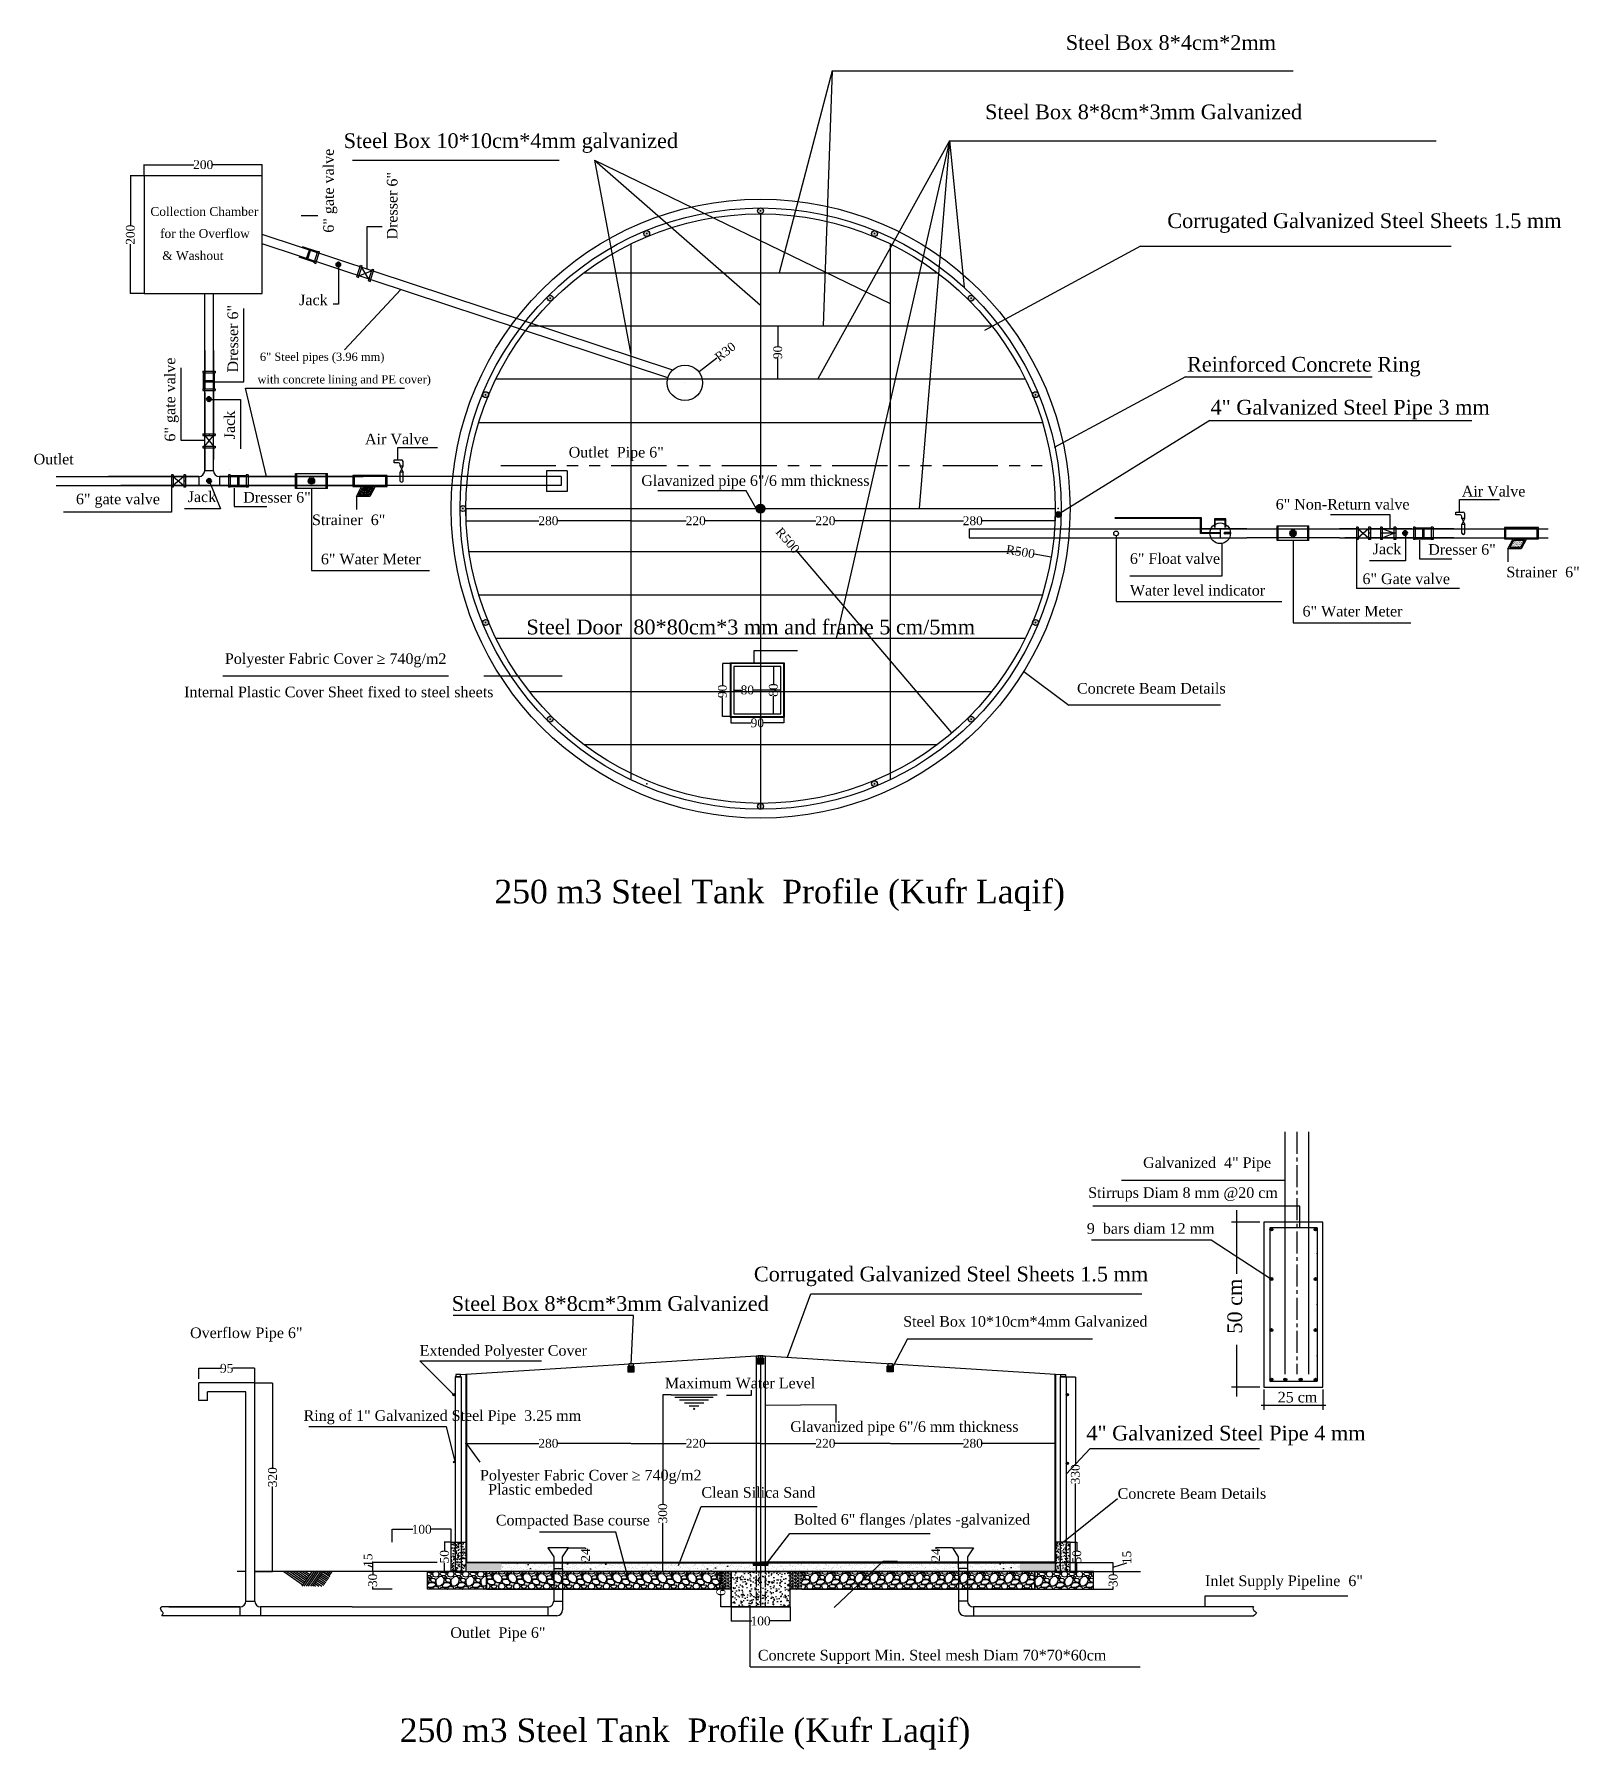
# Model space of a CAD drawing. Header units: centimetres. Extents: x 19229 to 51025, y 9487 to 24710.
# Drawn here: x 24937 to 27557, y 10527 to 13436 of the extents above; entities that cross this region are included whole.
import ezdxf

# ---------------------------------------------------------------- set-up
doc = ezdxf.new("R2010")
doc.units = ezdxf.units.CM
doc.linetypes.add('CENTER2', pattern=[1.125, 0.75, -0.125, 0.125, -0.125])
doc.linetypes.add('PHANTOM2', pattern=[1.25, 0.625, -0.125, 0.125, -0.125, 0.125, -0.125])
doc.layers.get('0').update_dxf_attribs({"linetype": 'CONTINUOUS'})
doc.layers.get('DEFPOINTS').update_dxf_attribs({"linetype": 'CONTINUOUS'})
doc.layers.add('DIM6', color=180, linetype='CONTINUOUS')
doc.styles.add('style2', font='times.ttf', dxfattribs={"height": 15})
doc.styles.add('style3', font='times.ttf', dxfattribs={"height": 25})
doc.dimstyles.get("Standard").update_dxf_attribs({"dimtxt": 15, "dimasz": 0.18, "dimexe": 0.18, "dimexo": 0.0625, "dimgap": 0.09, "dimtad": 0, "dimdec": 0, "dimzin": 0, "dimdsep": 46, "dimtxsty": 'style2', "dimcen": 0.09, "dimadec": 0, "dimazin": 0, "dimtfac": 1, "dimtdec": 0, "dimtofl": 0, "dimtmove": 0, "dimatfit": 3, "dimfxl": 1, "dimtolj": 1, "dimtzin": 0, "dimarcsym": 0})
pattern_1 = [(37.5, (3570.38, 1228.156), (-1.60003, 48.941324), [0, -38.608, 0, -43.18, 0, -41.275]), (7.5, (3570.38, 1228.156), (44.95233, 71.68251), [0, -20.828, 0, -34.798, 0, -13.335]), (327.5, (3539.136, 1228.156), (79.09924, 0.14372), [0, -12.7, 0, -45.72, 0, -59.69]), (317.5, (3539.136, 1228.156), (76.35565, 22.29293), [0, -6.35, 0, -29.972, 0, -34.29])]
pattern_2 = [(228.0127875, (3588.6661, 105.5172), (-203.20000002, -228.59999999), [3.417214, -338.304836]), (184.969741, (3586.3801, 102.9772), (304.79999988, 25.400001447), [5.864047, -580.54049]), (132.510447, (3580.5381, 102.4692), (254.00000011, -279.3999999), [4.134815, -409.347228]), (267.273689, (3570.6321, 96.1192), (25.400000053, 508), [5.340045, -528.664374]), (292.833654, (3570.3781, 90.7852), (-127.00000001, 304.799999996), [5.236337, -518.398077]), (357.273689, (3572.4101, 85.9592), (-508, 25.400000053), [5.340045, -528.664374]), (37.6942405, (3577.7441, 85.7052), (-330.199999985, -254.00000002), [7.061937, -699.131153]), (72.2553284, (3583.3321, 90.0232), (177.800000048, 558.799999985), [6.667195, -660.052566]), (121.4295656, (3585.3641, 96.3732), (-203.20000003, 330.19999998), [5.35813, -530.455457]), (175.236358, (3582.57, 100.9452), (279.4, -25.40000004), [6.117133, -299.73937]), (222.3974378, (3576.4741, 101.4532), (-304.79999999, -279.40000001), [7.91078, -783.167725]), (138.814075, (3595.778, 95.8652), (-177.8, 152.40000001), [2.700045, -267.305658]), (171.4692344, (3593.7461, 97.6432), (330.20000001, -50.79999994), [5.13682, -508.54639]), (225, (3588.666, 98.405), (-4e-15, -25.4), [3.592093, -32.32893]), (203.19859, (3586.888, 101.4532), (127, 50.8), [1.934413, -191.506224]), (291.80141, (3585.11, 100.691), (-25.4, 76.2), [2.735656, -134.04753]), (30.963757, (3586.126, 98.151), (76.2, 50.8), [4.443197, -143.662982]), (161.56505, (3589.936, 100.437), (50.8, -25.4), [3.212871, -77.10898]), (16.3895403, (3570.3781, 100.6912), (254, 76.2), [4.50088, -445.588267]), (70.346176, (3574.6961, 101.9612), (-101.60000001, -279.4), [3.77599, -373.822157]), (293.19859, (3589.936, 105.5172), (-50.8, 127), [3.8688, -189.571836]), (343.6104597, (3591.4601, 101.9612), (-254.000000005, 76.19999998), [4.50088, -445.588267]), (339.443955, (3570.378, 84.9432), (-127, 50.8), [4.340352, -212.677343]), (294.7751406, (3574.4421, 83.4192), (-127.00000015, 279.39999993), [3.63672, -360.035934]), (66.80141, (3590.19, 80.1172), (50.8, 127), [3.8688, -189.571836]), (17.3540246, (3591.7141, 83.6732), (-330.19999999, -101.60000002), [4.257827, -421.52376]), (69.443955, (3577.744, 80.1172), (-50.8, -127), [2.170176, -214.84752]), (101.309932, (3588.666, 80.117), (-25.4, 101.6), [1.295146, -128.21995]), (165.963757, (3588.412, 81.387), (76.2, -25.4), [5.236337, -99.490546]), (186.009006, (3583.3321, 82.6572), (254, 25.40000001), [4.85267, -480.413649]), (303.690068, (3586.126, 95.865), (-25.4, 50.8), [3.66324, -87.917764]), (353.1572266, (3588.1581, 92.8172), (431.800000003, -50.799999977), [6.395568, -633.16009]), (60.945396, (3594.508, 92.0552), (-101.6, -177.8), [2.615082, -258.893923]), (90, (3595.778, 94.34), (-25.4, 25.4), [1.524, -23.876]), (120.256437, (3582.8241, 83.4192), (101.59999999, -177.80000001), [3.52867, -349.339408]), (48.0127875, (3581.0461, 86.4672), (203.20000002, 228.59999999), [6.83443, -334.887622]), (0, (3585.618, 91.547), (25.4, 25.4), [6.604, -18.796]), (325.3048465, (3592.2221, 91.5472), (254.0000001, -177.79999986), [4.016096, -397.593167]), (254.054604, (3595.524, 89.2612), (-25.4, -101.6), [3.69829, -181.2165]), (207.6459754, (3594.5081, 85.7052), (-482.600000018, -253.999999966), [6.02145, -596.124644]), (175.4260787, (3589.1741, 82.9112), (-330.2, 25.4), [6.370295, -630.658465])]

msp = doc.modelspace()

# ---------------------------------------------------------------- texts
at = {"color": 7, "style": 'style3'}
for s, height, p in [('Steel Box 8*4cm*2mm ', 25, (26686.7, 13409.9)), ('Steel Box 8*8cm*3mm Galvanized', 25, (26549.6, 13292.4)), ('Steel Box 10*10cm*4mm galvanized ', 25, (25461.4, 13243.5)), ('Collection Chamber', 15, (25133.5, 13128.4)), ('Corrugated Galvanized Steel Sheets 1.5 mm', 25, (26858.8, 13107.8)), ('for the Overflow', 15, (25149.9, 13091.1)), (' & Washout', 15, (25148, 13053.6)), ('Jack', 18, (25385.9, 12976.9)), ('6" Steel pipes (3.96 mm) ', 14, (25319.3, 12882.5)), ('Reinforced Concrete Ring', 25, (26892.3, 12864.2)), ('with concrete lining and PE cover)', 14, (25315.2, 12844.2)), ('4" Galvanized Steel Pipe 3 mm', 25, (26932.2, 12791.4)), ('Air Valve', 18, (25497.6, 12740.9)), ('Outlet ', 18, (24935.4, 12706.9)), ('Outlet  Pipe 6"', 18, (25843.2, 12718.6)), ('Glavanized pipe 6"/6 mm thickness', 18, (25966.5, 12670.4)), ('6" gate valve', 18, (25007.2, 12639.2)), ('Jack', 18, (25196.8, 12643)), ('Dresser 6"', 18, (25291, 12642.1)), ('Air Valve', 18, (27358.5, 12652.4)), ('6" Non-Return valve', 18, (27042.8, 12630.3)), ('Strainer  6"', 18, (25407.7, 12603.9)), ('Jack', 18, (27207.4, 12554.5)), ('Dresser 6"', 18, (27301.6, 12553.6)), ('6" Water Meter', 18, (25422.8, 12537.4)), ('6" Float valve', 18, (26795.4, 12538.2)), ('6" Gate valve', 18, (27190, 12503.9)), ('Strainer  6"', 18, (27434.2, 12515.3)), ('Water level indicator', 18, (26795.4, 12484.4)), ('6" Water Meter', 18, (27088.3, 12448.9)), ('Steel Door  80*80cm*3 mm and frame 5 cm/5mm  ', 25, (25771.4, 12418.6)), ('Polyester Fabric Cover ≥ 740g/m2  ', 18, (25259.9, 12368.4)), ('Internal Plastic Cover Sheet fixed to steel sheets  ', 18, (25190.8, 12311.9)), ('Concrete Beam Details', 18, (26705.7, 12318.1)), ('250 m3 Steel Tank  Profile (Kufr Laqif)', 40, (25717.2, 11962.3)), ('Galvanized  4" Pipe', 18, (26817.8, 11513.6)), ('Stirrups Diam 8 mm @20 cm', 18, (26724.6, 11462.6)), ('9  bars diam 12 mm', 18, (26722.3, 11401.8)), ('Corrugated Galvanized Steel Sheets 1.5 mm', 25, (26157.4, 11321.1)), ('Steel Box 8*8cm*3mm Galvanized', 25, (25644.7, 11271)), ('Steel Box 10*10cm*4mm Galvanized', 18, (26410.7, 11244.2)), ('Overflow Pipe 6"', 18, (25200.8, 11224.9)), ('Extended Polyester Cover ', 18, (25590.3, 11195)), ('Maximum Water Level', 18, (26006.4, 11139.6)), (' 25 cm', 18, (27039.4, 11115.7)), ('Ring of 1" Galvanized Steel Pipe  3.25 mm', 18, (25393.4, 11084.5)), ('Glavanized pipe 6"/6 mm thickness', 18, (26219.3, 11065.8)), ('4" Galvanized Steel Pipe 4 mm', 25, (26721.6, 11051.2)), ('Polyester Fabric Cover ≥ 740g/m2  ', 18, (25692.7, 10983.4)), ('Plastic embeded  ', 18, (25706.5, 10959.2)), ('Clean Silica Sand', 18, (26068.4, 10954.1)), ('Concrete Beam Details', 18, (26774.6, 10952.3)), ('Compacted Base course', 18, (25719.6, 10907.1)), ('Bolted 6" flanges /plates -galvanized ', 18, (26225.5, 10908.4)), ('Inlet Supply Pipeline  6"', 18, (26922.9, 10804.2)), ('Outlet  Pipe 6"', 18, (25642.4, 10716.3)), ('Concrete Support Min. Steel mesh Diam 70*70*60cm', 18, (26164.2, 10678.1)), ('250 m3 Steel Tank  Profile (Kufr Laqif)', 40, (25556.6, 10539.7))]:
    msp.add_text(s, height=height, dxfattribs=at).set_placement(p)
for s, p in [('6" gate valve', (25444.7, 13099.9)), ('Dresser 6"', (25552.7, 13088.3)), ('Dresser 6"', (25282.3, 12862.8)), ('6" gate valve', (25175.7, 12745.6)), ('Jack', (25276.8, 12749.5))]:
    msp.add_text(s, height=18, rotation=90, dxfattribs=at).set_placement(p)
at = {"color": 7, "ltscale": 20, "style": 'style3'}
msp.add_text('50 cm', height=25, rotation=90, dxfattribs=at).set_placement((26985.8, 11232.4))

# ---------------------------------------------------------------- blocks, each defined once
blk = doc.blocks.new('*D41')
at = {"color": 0, "lineweight": -2}
for p, q in [((25123.1, 13196.6), (25123.1, 13215.4)), ((25123.2, 13215.2), (25207, 13215.2)), ((25322.9, 13215.2), (25239.1, 13215.2)), ((25323.1, 13196.6), (25323.1, 13215.4))]:
    blk.add_line(p, q, dxfattribs=at)
at = {"color": 0}
for points in [[(25123.2, 13215.2), (25123.2, 13215.2), (25123.1, 13215.2)], [(25322.9, 13215.2), (25322.9, 13215.2), (25323.1, 13215.2)]]:
    blk.add_solid(points, dxfattribs=at)
at = {"layer": 'DEFPOINTS', "color": 0}
for p in [(25323.1, 13215.2), (25123.1, 13196.5), (25323.1, 13196.5)]:
    blk.add_point(p, dxfattribs=at)
at = {"color": 0, "insert": (25223.1, 13215.2), "char_height": 15, "attachment_point": 5, "style": 'style2'}
blk.add_mtext('\\A1;200', dxfattribs=at)
blk = doc.blocks.new('*D42')
at = {"color": 0, "lineweight": -2}
for p, q in [((25123, 13196.5), (25099.3, 13196.5)), ((25099.5, 13196.4), (25099.5, 13112.6)), ((25099.5, 12996.7), (25099.5, 13080.5)), ((25123, 12996.5), (25099.3, 12996.5))]:
    blk.add_line(p, q, dxfattribs=at)
at = {"color": 0}
for points in [[(25099.5, 13196.4), (25099.5, 13196.4), (25099.5, 13196.5)], [(25099.5, 12996.7), (25099.5, 12996.7), (25099.5, 12996.5)]]:
    blk.add_solid(points, dxfattribs=at)
at = {"layer": 'DEFPOINTS', "color": 0}
for p in [(25099.5, 13196.5), (25123.1, 13196.5), (25123.1, 12996.5)]:
    blk.add_point(p, dxfattribs=at)
at = {"color": 0, "insert": (25099.5, 13096.5), "char_height": 15, "attachment_point": 5, "rotation": 90, "style": 'style2'}
blk.add_mtext('\\A1;200', dxfattribs=at)
blk = doc.blocks.new('*D43')
at = {"color": 0, "lineweight": -2, "transparency": 16777216}
for p, q in [((26733.9, 10828.9), (26767.2, 10828.9)), ((26767, 10828.7), (26767, 10824.2)), ((26733.9, 10798.9), (26767.2, 10798.9)), ((26767, 10799.1), (26767, 10803.6))]:
    blk.add_line(p, q, dxfattribs=at)
at = {"color": 0, "transparency": 16777216}
for points in [[(26767, 10828.7), (26767, 10828.7), (26767, 10828.9)], [(26767, 10799.1), (26767, 10799.1), (26767, 10798.9)]]:
    blk.add_solid(points, dxfattribs=at)
at = {"layer": 'DEFPOINTS', "color": 0, "transparency": 16777216}
for p in [(26733.9, 10828.9), (26767, 10828.9), (26733.9, 10798.9)]:
    blk.add_point(p, dxfattribs=at)
at = {"color": 0, "transparency": 16777216, "insert": (26767, 10813.9), "char_height": 15, "attachment_point": 5, "rotation": 90, "style": 'style2'}
blk.add_mtext('\\A1;30', dxfattribs=at)
blk = doc.blocks.new('*D44')
at = {"color": 0, "lineweight": -2, "transparency": 16777216}
for p, q in [((26657.8, 10844.1), (26767.2, 10844.1)), ((26733.9, 10828.9), (26767.2, 10828.9)), ((26767, 10829.1), (26767, 10843.9)), ((26767, 10836.5), (26790.2, 10843.5)), ((26790.2, 10843.5), (26790.2, 10843.6))]:
    blk.add_line(p, q, dxfattribs=at)
at = {"color": 0, "transparency": 16777216}
for points in [[(26767, 10843.9), (26767, 10843.9), (26767, 10844.1)], [(26767, 10829.1), (26767, 10829.1), (26767, 10828.9)]]:
    blk.add_solid(points, dxfattribs=at)
at = {"layer": 'DEFPOINTS', "color": 0, "transparency": 16777216}
for p in [(26657.7, 10844.1), (26733.9, 10828.9), (26767, 10844.1)]:
    blk.add_point(p, dxfattribs=at)
at = {"color": 0, "transparency": 16777216, "insert": (26790.2, 10852.8), "char_height": 15, "attachment_point": 5, "rotation": 90, "style": 'style2'}
blk.add_mtext('\\A1;15', dxfattribs=at)
blk = doc.blocks.new('*D45')
at = {"color": 0, "lineweight": -2, "transparency": 16777216}
for p, q in [((26494.7, 10868.9), (26465.7, 10868.9)), ((26465.9, 10868.7), (26465.9, 10867.4)), ((26494.7, 10844.9), (26465.7, 10844.9)), ((26465.9, 10845.1), (26465.9, 10846.4))]:
    blk.add_line(p, q, dxfattribs=at)
at = {"color": 0, "transparency": 16777216}
for points in [[(26465.9, 10868.7), (26465.9, 10868.7), (26465.9, 10868.9)], [(26465.9, 10845.1), (26465.9, 10845.1), (26465.9, 10844.9)]]:
    blk.add_solid(points, dxfattribs=at)
at = {"layer": 'DEFPOINTS', "color": 0, "transparency": 16777216}
for p in [(26494.8, 10868.9), (26465.9, 10844.9), (26494.8, 10844.9)]:
    blk.add_point(p, dxfattribs=at)
at = {"color": 0, "transparency": 16777216, "insert": (26465.9, 10856.9), "char_height": 15, "attachment_point": 5, "rotation": 90, "style": 'style2'}
blk.add_mtext('\\A1;24', dxfattribs=at)
blk = doc.blocks.new('*D46')
at = {"color": 0, "lineweight": -2, "ltscale": 20}
for p, q in [((26693.9, 10879), (26705.6, 10879)), ((26705.4, 10878.8), (26705.4, 10864.2)), ((26693.9, 10829), (26705.6, 10829)), ((26705.4, 10829.2), (26705.4, 10843.7))]:
    blk.add_line(p, q, dxfattribs=at)
at = {"color": 0, "ltscale": 20}
for points in [[(26705.4, 10878.8), (26705.4, 10878.8), (26705.4, 10879)], [(26705.4, 10829.2), (26705.4, 10829.2), (26705.4, 10829)]]:
    blk.add_solid(points, dxfattribs=at)
at = {"layer": 'DEFPOINTS', "color": 0, "ltscale": 20}
for p in [(26693.8, 10879), (26693.8, 10829), (26705.4, 10829)]:
    blk.add_point(p, dxfattribs=at)
at = {"color": 0, "ltscale": 20, "insert": (26705.4, 10854), "char_height": 15, "attachment_point": 5, "rotation": 90, "style": 'style2'}
blk.add_mtext('\\A1;50', dxfattribs=at)
blk = doc.blocks.new('*D47')
at = {"color": 0, "lineweight": -2}
for p, q in [((25543.8, 10828.9), (25510.5, 10828.9)), ((25510.7, 10828.7), (25510.7, 10824.2)), ((25543.8, 10798.9), (25510.5, 10798.9)), ((25510.7, 10799.1), (25510.7, 10803.6))]:
    blk.add_line(p, q, dxfattribs=at)
at = {"color": 0}
for points in [[(25510.7, 10828.7), (25510.7, 10828.7), (25510.7, 10828.9)], [(25510.7, 10799.1), (25510.7, 10799.1), (25510.7, 10798.9)]]:
    blk.add_solid(points, dxfattribs=at)
at = {"layer": 'DEFPOINTS', "color": 0}
for p in [(25510.7, 10828.9), (25543.8, 10828.9), (25543.8, 10798.9)]:
    blk.add_point(p, dxfattribs=at)
at = {"color": 0, "insert": (25510.7, 10813.9), "char_height": 15, "attachment_point": 5, "rotation": 90, "style": 'style2'}
blk.add_mtext('\\A1;30', dxfattribs=at)
blk = doc.blocks.new('*D48')
at = {"color": 0, "lineweight": -2}
for p, q in [((25502.7, 10838.9), (25502.7, 10839.1)), ((25510.7, 10836.5), (25502.7, 10838.9)), ((25619.9, 10844.1), (25510.5, 10844.1)), ((25543.8, 10828.9), (25510.5, 10828.9)), ((25510.7, 10829.1), (25510.7, 10843.9))]:
    blk.add_line(p, q, dxfattribs=at)
at = {"color": 0}
for points in [[(25510.7, 10843.9), (25510.7, 10843.9), (25510.7, 10844.1)], [(25510.7, 10829.1), (25510.7, 10829.1), (25510.7, 10828.9)]]:
    blk.add_solid(points, dxfattribs=at)
at = {"layer": 'DEFPOINTS', "color": 0}
for p in [(25510.7, 10844.1), (25543.8, 10828.9), (25620, 10844.1)]:
    blk.add_point(p, dxfattribs=at)
at = {"color": 0, "insert": (25502.7, 10848.2), "char_height": 15, "attachment_point": 5, "rotation": 90, "style": 'style2'}
blk.add_mtext('\\A1;15', dxfattribs=at)
blk = doc.blocks.new('*D49')
at = {"color": 0, "lineweight": -2, "transparency": 16777216}
for p, q in [((25843, 10868.9), (25872, 10868.9)), ((25871.8, 10868.7), (25871.8, 10867.4)), ((25843, 10844.9), (25872, 10844.9)), ((25871.8, 10845.1), (25871.8, 10846.4))]:
    blk.add_line(p, q, dxfattribs=at)
at = {"color": 0, "transparency": 16777216}
for points in [[(25871.7, 10868.7), (25871.8, 10868.7), (25871.8, 10868.9)], [(25871.7, 10845.1), (25871.8, 10845.1), (25871.8, 10844.9)]]:
    blk.add_solid(points, dxfattribs=at)
at = {"layer": 'DEFPOINTS', "color": 0, "transparency": 16777216}
for p in [(25842.9, 10868.9), (25842.9, 10844.9), (25871.8, 10844.9)]:
    blk.add_point(p, dxfattribs=at)
at = {"color": 0, "transparency": 16777216, "insert": (25871.8, 10856.9), "char_height": 15, "attachment_point": 5, "rotation": 90, "style": 'style2'}
blk.add_mtext('\\A1;24', dxfattribs=at)
blk = doc.blocks.new('*D50')
at = {"color": 0, "lineweight": -2, "ltscale": 20}
for p, q in [((25643.8, 10879), (25632.1, 10879)), ((25632.3, 10878.8), (25632.3, 10864.2)), ((25643.8, 10829), (25632.1, 10829)), ((25632.3, 10829.2), (25632.3, 10843.7))]:
    blk.add_line(p, q, dxfattribs=at)
at = {"color": 0, "ltscale": 20}
for points in [[(25632.2, 10878.8), (25632.3, 10878.8), (25632.3, 10879)], [(25632.2, 10829.2), (25632.3, 10829.2), (25632.3, 10829)]]:
    blk.add_solid(points, dxfattribs=at)
at = {"layer": 'DEFPOINTS', "color": 0, "ltscale": 20}
for p in [(25643.8, 10879), (25632.3, 10829), (25643.8, 10829)]:
    blk.add_point(p, dxfattribs=at)
at = {"color": 0, "ltscale": 20, "insert": (25632.3, 10854), "char_height": 15, "attachment_point": 5, "rotation": 90, "style": 'style2'}
blk.add_mtext('\\A1;50', dxfattribs=at)
blk = doc.blocks.new('*D51')
at = {"color": 0, "lineweight": -2, "ltscale": 20}
for p, q in [((25543.8, 10879), (25543.8, 10900.7)), ((25544, 10900.5), (25578.8, 10900.5)), ((25643.7, 10900.5), (25608.8, 10900.5)), ((25643.8, 10879), (25643.8, 10900.7))]:
    blk.add_line(p, q, dxfattribs=at)
at = {"color": 0, "ltscale": 20}
for points in [[(25544, 10900.6), (25544, 10900.5), (25543.8, 10900.5)], [(25643.7, 10900.6), (25643.7, 10900.5), (25643.8, 10900.5)]]:
    blk.add_solid(points, dxfattribs=at)
at = {"layer": 'DEFPOINTS', "color": 0, "ltscale": 20}
for p in [(25543.8, 10900.5), (25543.8, 10879), (25643.8, 10879)]:
    blk.add_point(p, dxfattribs=at)
at = {"color": 0, "ltscale": 20, "insert": (25593.8, 10900.5), "char_height": 15, "attachment_point": 5, "style": 'style2'}
blk.add_mtext('\\A1;100', dxfattribs=at)
blk = doc.blocks.new('*D52')
at = {"color": 0, "lineweight": -2, "ltscale": 20}
for p, q in [((25310.6, 11148.9), (25340.9, 11148.9)), ((25340.7, 11148.7), (25340.7, 11004.8)), ((25340.7, 10829.1), (25340.7, 10973)), ((25310.6, 10828.9), (25340.9, 10828.9))]:
    blk.add_line(p, q, dxfattribs=at)
at = {"color": 0, "ltscale": 20}
for points in [[(25340.7, 11148.7), (25340.8, 11148.7), (25340.7, 11148.9)], [(25340.7, 10829.1), (25340.8, 10829.1), (25340.7, 10828.9)]]:
    blk.add_solid(points, dxfattribs=at)
at = {"layer": 'DEFPOINTS', "color": 0, "ltscale": 20}
for p in [(25310.5, 11148.9), (25340.7, 11148.9), (25310.5, 10828.9)]:
    blk.add_point(p, dxfattribs=at)
at = {"color": 0, "ltscale": 20, "insert": (25340.7, 10988.9), "char_height": 15, "attachment_point": 5, "rotation": 90, "style": 'style2'}
blk.add_mtext('\\A1;320', dxfattribs=at)
blk = doc.blocks.new('*D53')
at = {"color": 0, "lineweight": -2, "ltscale": 20}
for p, q in [((25215.5, 11155.7), (25215.5, 11173.8)), ((25215.7, 11173.6), (25253, 11173.6)), ((25310.4, 11173.6), (25273, 11173.6)), ((25310.5, 11155.7), (25310.5, 11173.8))]:
    blk.add_line(p, q, dxfattribs=at)
at = {"color": 0, "ltscale": 20}
for points in [[(25215.7, 11173.6), (25215.7, 11173.6), (25215.5, 11173.6)], [(25310.4, 11173.6), (25310.4, 11173.6), (25310.5, 11173.6)]]:
    blk.add_solid(points, dxfattribs=at)
at = {"layer": 'DEFPOINTS', "color": 0, "ltscale": 20}
for p in [(25310.5, 11173.6), (25215.5, 11155.7), (25310.5, 11155.7)]:
    blk.add_point(p, dxfattribs=at)
at = {"color": 0, "ltscale": 20, "insert": (25263, 11173.6), "char_height": 15, "attachment_point": 5, "style": 'style2'}
blk.add_mtext('\\A1;95', dxfattribs=at)
blk = doc.blocks.new('*D54')
at = {"color": 0, "lineweight": -2, "ltscale": 20}
for p, q in [((26016.8, 11128.9), (26002.7, 11128.9)), ((26002.8, 11128.7), (26002.8, 10943.4)), ((26002.8, 10829.1), (26002.8, 10911.6)), ((25972.7, 10828.9), (26003, 10828.9))]:
    blk.add_line(p, q, dxfattribs=at)
at = {"color": 0, "ltscale": 20}
for points in [[(26002.8, 11128.7), (26002.9, 11128.7), (26002.8, 11128.9)], [(26002.8, 10829.1), (26002.9, 10829.1), (26002.8, 10828.9)]]:
    blk.add_solid(points, dxfattribs=at)
at = {"layer": 'DEFPOINTS', "color": 0, "ltscale": 20}
for p in [(26002.8, 11128.9), (26016.9, 11128.9), (25972.6, 10828.9)]:
    blk.add_point(p, dxfattribs=at)
at = {"color": 0, "ltscale": 20, "insert": (26002.8, 10927.5), "char_height": 15, "attachment_point": 5, "rotation": 90, "style": 'style2'}
blk.add_mtext('\\A1;300', dxfattribs=at)
blk = doc.blocks.new('*D55')
at = {"color": 0, "lineweight": -2, "ltscale": 20}
for p, q in [((26687.2, 11158.9), (26703.1, 11158.9)), ((26702.9, 11158.7), (26702.9, 11009.8)), ((26702.9, 10829.2), (26702.9, 10978.1)), ((26693.9, 10829), (26703.1, 10829))]:
    blk.add_line(p, q, dxfattribs=at)
at = {"color": 0, "ltscale": 20}
for points in [[(26702.9, 11158.7), (26702.9, 11158.7), (26702.9, 11158.9)], [(26702.9, 10829.2), (26702.9, 10829.2), (26702.9, 10829)]]:
    blk.add_solid(points, dxfattribs=at)
at = {"layer": 'DEFPOINTS', "color": 0, "ltscale": 20}
for p in [(26687.1, 11158.9), (26702.9, 11158.9), (26693.8, 10829)]:
    blk.add_point(p, dxfattribs=at)
at = {"color": 0, "ltscale": 20, "insert": (26702.9, 10993.9), "char_height": 15, "attachment_point": 5, "rotation": 90, "style": 'style2'}
blk.add_mtext('\\A1;330', dxfattribs=at)
blk = doc.blocks.new('*D56')
at = {"color": 0, "lineweight": -2, "ltscale": 20}
for p, q in [((26094.7, 12887.1), (26064.4, 12863.8)), ((26040.4, 12845.3), (26040.4, 12845.4)), ((26040.4, 12845.3), (26040.5, 12845.3))]:
    blk.add_line(p, q, dxfattribs=at)
at = {"color": 0, "ltscale": 20}
blk.add_solid([(26064.3, 12863.8), (26064.4, 12863.7), (26064.2, 12863.7)], dxfattribs=at)
at = {"layer": 'DEFPOINTS', "color": 0, "ltscale": 20}
for p in [(26064.2, 12863.7), (26040.4, 12845.3)]:
    blk.add_point(p, dxfattribs=at)
at = {"color": 0, "ltscale": 20, "insert": (26108.9, 12898.1), "char_height": 15, "attachment_point": 5, "rotation": 37.6022, "style": 'style2'}
blk.add_mtext('\\A1;R30', dxfattribs=at)
blk = doc.blocks.new('*D57')
at = {"color": 0, "lineweight": -2, "ltscale": 20}
for p, q in [((25668.8, 12631.8), (25668.8, 12611.1)), ((25948.8, 12631.8), (25948.8, 12611.1)), ((25669, 12611.2), (25792.8, 12611.2)), ((25948.7, 12611.2), (25824.9, 12611.2))]:
    blk.add_line(p, q, dxfattribs=at)
at = {"color": 0, "ltscale": 20}
for points in [[(25669, 12611.3), (25669, 12611.2), (25668.8, 12611.2)], [(25948.7, 12611.3), (25948.7, 12611.2), (25948.8, 12611.2)]]:
    blk.add_solid(points, dxfattribs=at)
at = {"layer": 'DEFPOINTS', "color": 0, "ltscale": 20}
for p in [(25668.8, 12631.9), (25948.8, 12631.9), (25948.8, 12611.2)]:
    blk.add_point(p, dxfattribs=at)
at = {"color": 0, "ltscale": 20, "insert": (25808.8, 12611.2), "char_height": 15, "attachment_point": 5, "style": 'style2'}
blk.add_mtext('\\A1;280', dxfattribs=at)
blk = doc.blocks.new('*D58')
at = {"color": 0, "lineweight": -2, "ltscale": 20}
for p, q in [((25948.8, 12631.8), (25948.8, 12611.1)), ((26168.8, 12631.8), (26168.8, 12611.1)), ((25949, 12611.2), (26042.8, 12611.2)), ((26168.7, 12611.2), (26074.9, 12611.2))]:
    blk.add_line(p, q, dxfattribs=at)
at = {"color": 0, "ltscale": 20}
for points in [[(25949, 12611.3), (25949, 12611.2), (25948.8, 12611.2)], [(26168.7, 12611.3), (26168.7, 12611.2), (26168.8, 12611.2)]]:
    blk.add_solid(points, dxfattribs=at)
at = {"layer": 'DEFPOINTS', "color": 0, "ltscale": 20}
for p in [(25948.8, 12631.9), (26168.8, 12631.9), (26168.8, 12611.2)]:
    blk.add_point(p, dxfattribs=at)
at = {"color": 0, "ltscale": 20, "insert": (26058.8, 12611.2), "char_height": 15, "attachment_point": 5, "style": 'style2'}
blk.add_mtext('\\A1;220', dxfattribs=at)
blk = doc.blocks.new('*D59')
at = {"color": 0, "lineweight": -2, "ltscale": 20}
for p, q in [((26168.8, 12631.8), (26168.8, 12611.1)), ((26388.8, 12631.8), (26388.8, 12611.1)), ((26169, 12611.2), (26262.8, 12611.2)), ((26388.7, 12611.2), (26294.9, 12611.2))]:
    blk.add_line(p, q, dxfattribs=at)
at = {"color": 0, "ltscale": 20}
for points in [[(26169, 12611.3), (26169, 12611.2), (26168.8, 12611.2)], [(26388.7, 12611.3), (26388.7, 12611.2), (26388.8, 12611.2)]]:
    blk.add_solid(points, dxfattribs=at)
at = {"layer": 'DEFPOINTS', "color": 0, "ltscale": 20}
for p in [(26168.8, 12631.9), (26388.8, 12631.9), (26388.8, 12611.2)]:
    blk.add_point(p, dxfattribs=at)
at = {"color": 0, "ltscale": 20, "insert": (26278.8, 12611.2), "char_height": 15, "attachment_point": 5, "style": 'style2'}
blk.add_mtext('\\A1;220', dxfattribs=at)
blk = doc.blocks.new('*D60')
at = {"color": 0, "lineweight": -2, "ltscale": 20}
for p, q in [((26388.8, 12631.8), (26388.8, 12611.1)), ((26668.8, 12631.8), (26668.8, 12611.1)), ((26389, 12611.2), (26512.8, 12611.2)), ((26668.7, 12611.2), (26544.9, 12611.2))]:
    blk.add_line(p, q, dxfattribs=at)
at = {"color": 0, "ltscale": 20}
for points in [[(26389, 12611.3), (26389, 12611.2), (26388.8, 12611.2)], [(26668.7, 12611.3), (26668.7, 12611.2), (26668.8, 12611.2)]]:
    blk.add_solid(points, dxfattribs=at)
at = {"layer": 'DEFPOINTS', "color": 0, "ltscale": 20}
for p in [(26388.8, 12631.9), (26668.8, 12631.9), (26668.8, 12611.2)]:
    blk.add_point(p, dxfattribs=at)
at = {"color": 0, "ltscale": 20, "insert": (26528.8, 12611.2), "char_height": 15, "attachment_point": 5, "style": 'style2'}
blk.add_mtext('\\A1;280', dxfattribs=at)
blk = doc.blocks.new('*D61')
at = {"color": 0, "lineweight": -2, "ltscale": 20}
for p, q in [((26168.9, 12941.9), (26198.1, 12941.9)), ((26197.9, 12941.7), (26197.9, 12907.2)), ((26197.9, 12852.1), (26197.9, 12886.6)), ((26168.9, 12851.9), (26198.1, 12851.9))]:
    blk.add_line(p, q, dxfattribs=at)
at = {"color": 0, "ltscale": 20}
for points in [[(26197.9, 12941.7), (26198, 12941.7), (26197.9, 12941.9)], [(26197.9, 12852.1), (26198, 12852.1), (26197.9, 12851.9)]]:
    blk.add_solid(points, dxfattribs=at)
at = {"layer": 'DEFPOINTS', "color": 0, "ltscale": 20}
for p in [(26168.8, 12941.9), (26168.8, 12851.9), (26197.9, 12851.9)]:
    blk.add_point(p, dxfattribs=at)
at = {"color": 0, "ltscale": 20, "insert": (26197.9, 12896.9), "char_height": 15, "attachment_point": 5, "rotation": 90, "style": 'style2'}
blk.add_mtext('\\A1;90', dxfattribs=at)
blk = doc.blocks.new('*D62')
at = {"color": 0, "lineweight": -2, "ltscale": 20}
for p, q in [((26168.8, 11046.3), (26168.8, 11046.5)), ((26169, 11046.3), (26262.8, 11046.3)), ((26388.7, 11046.3), (26294.9, 11046.3)), ((26388.8, 11046.4), (26388.8, 11046.5))]:
    blk.add_line(p, q, dxfattribs=at)
at = {"color": 0, "ltscale": 20}
for points in [[(26169, 11046.3), (26169, 11046.3), (26168.8, 11046.3)], [(26388.7, 11046.3), (26388.7, 11046.3), (26388.8, 11046.3)]]:
    blk.add_solid(points, dxfattribs=at)
at = {"layer": 'DEFPOINTS', "color": 0, "ltscale": 20}
for p in [(26168.8, 11046.2), (26388.8, 11046.3), (26388.8, 11046.3)]:
    blk.add_point(p, dxfattribs=at)
at = {"color": 0, "ltscale": 20, "insert": (26278.8, 11046.3), "char_height": 15, "attachment_point": 5, "style": 'style2'}
blk.add_mtext('\\A1;220', dxfattribs=at)
blk = doc.blocks.new('*D63')
at = {"color": 0, "lineweight": -2, "ltscale": 20}
for p, q in [((26388.8, 11046.4), (26388.8, 11046.5)), ((26389, 11046.3), (26512.8, 11046.3)), ((26668.7, 11046.3), (26544.9, 11046.3)), ((26668.9, 11046.4), (26668.9, 11046.1))]:
    blk.add_line(p, q, dxfattribs=at)
at = {"color": 0, "ltscale": 20}
for points in [[(26389, 11046.3), (26389, 11046.3), (26388.8, 11046.3)], [(26668.7, 11046.3), (26668.7, 11046.3), (26668.9, 11046.3)]]:
    blk.add_solid(points, dxfattribs=at)
at = {"layer": 'DEFPOINTS', "color": 0, "ltscale": 20}
for p in [(26388.8, 11046.3), (26668.9, 11046.5), (26668.9, 11046.3)]:
    blk.add_point(p, dxfattribs=at)
at = {"color": 0, "ltscale": 20, "insert": (26528.9, 11046.3), "char_height": 15, "attachment_point": 5, "style": 'style2'}
blk.add_mtext('\\A1;280', dxfattribs=at)
blk = doc.blocks.new('*D64')
at = {"color": 0, "lineweight": -2, "ltscale": 20}
for p, q in [((25948.8, 11046.4), (25948.8, 11046.1)), ((25949, 11046.3), (26042.8, 11046.3)), ((26168.7, 11046.3), (26074.9, 11046.3)), ((26168.8, 11046.3), (26168.8, 11046.5))]:
    blk.add_line(p, q, dxfattribs=at)
at = {"color": 0, "ltscale": 20}
for points in [[(25949, 11046.3), (25949, 11046.3), (25948.8, 11046.3)], [(26168.7, 11046.3), (26168.7, 11046.3), (26168.8, 11046.3)]]:
    blk.add_solid(points, dxfattribs=at)
at = {"layer": 'DEFPOINTS', "color": 0, "ltscale": 20}
for p in [(25948.8, 11046.5), (25948.8, 11046.3), (26168.8, 11046.2)]:
    blk.add_point(p, dxfattribs=at)
at = {"color": 0, "ltscale": 20, "insert": (26058.8, 11046.3), "char_height": 15, "attachment_point": 5, "style": 'style2'}
blk.add_mtext('\\A1;220', dxfattribs=at)
blk = doc.blocks.new('*D65')
at = {"color": 0, "lineweight": -2, "ltscale": 20}
for p, q in [((25668.8, 11046.2), (25668.8, 11046.5)), ((25669, 11046.3), (25792.8, 11046.3)), ((25948.7, 11046.3), (25824.9, 11046.3)), ((25948.8, 11046.2), (25948.8, 11046.5))]:
    blk.add_line(p, q, dxfattribs=at)
at = {"color": 0, "ltscale": 20}
for points in [[(25669, 11046.3), (25669, 11046.3), (25668.8, 11046.3)], [(25948.7, 11046.3), (25948.7, 11046.3), (25948.8, 11046.3)]]:
    blk.add_solid(points, dxfattribs=at)
at = {"layer": 'DEFPOINTS', "color": 0, "ltscale": 20}
for p in [(25668.8, 11046.3), (25668.8, 11046.1), (25948.8, 11046.1)]:
    blk.add_point(p, dxfattribs=at)
at = {"color": 0, "ltscale": 20, "insert": (25808.8, 11046.3), "char_height": 15, "attachment_point": 5, "style": 'style2'}
blk.add_mtext('\\A1;280', dxfattribs=at)
blk = doc.blocks.new('*D66')
at = {"color": 0, "lineweight": -2, "ltscale": 20}
for p, q in [((26118.8, 10768.8), (26118.8, 10744.8)), ((26218.8, 10768.8), (26218.8, 10744.8)), ((26119, 10745), (26153.8, 10745)), ((26218.7, 10745), (26183.9, 10745))]:
    blk.add_line(p, q, dxfattribs=at)
at = {"color": 0, "ltscale": 20}
for points in [[(26119, 10745), (26119, 10745), (26118.8, 10745)], [(26218.7, 10745), (26218.7, 10745), (26218.8, 10745)]]:
    blk.add_solid(points, dxfattribs=at)
at = {"layer": 'DEFPOINTS', "color": 0, "ltscale": 20}
for p in [(26118.8, 10768.9), (26218.8, 10768.9), (26218.8, 10745)]:
    blk.add_point(p, dxfattribs=at)
at = {"color": 0, "ltscale": 20, "insert": (26168.8, 10745), "char_height": 15, "attachment_point": 5, "style": 'style2'}
blk.add_mtext('\\A1;100', dxfattribs=at)
blk = doc.blocks.new('*D67')
at = {"color": 0, "lineweight": -2, "ltscale": 20}
for p, q in [((26118.8, 10828.9), (26101.3, 10828.9)), ((26101.5, 10828.7), (26101.5, 10809.2)), ((26118.8, 10768.8), (26101.3, 10768.8)), ((26101.5, 10769), (26101.5, 10788.6))]:
    blk.add_line(p, q, dxfattribs=at)
at = {"color": 0, "ltscale": 20}
for points in [[(26101.4, 10828.7), (26101.5, 10828.7), (26101.5, 10828.9)], [(26101.4, 10769), (26101.5, 10769), (26101.5, 10768.8)]]:
    blk.add_solid(points, dxfattribs=at)
at = {"layer": 'DEFPOINTS', "color": 0, "ltscale": 20}
for p in [(26101.5, 10828.9), (26118.8, 10828.9), (26118.8, 10768.8)]:
    blk.add_point(p, dxfattribs=at)
at = {"color": 0, "ltscale": 20, "insert": (26101.5, 10798.9), "char_height": 15, "attachment_point": 5, "rotation": 90, "style": 'style2'}
blk.add_mtext('\\A1;60', dxfattribs=at)
blk = doc.blocks.new('*D70')
at = {"color": 0, "lineweight": -2, "ltscale": 20}
for p, q in [((26123.3, 12324), (26123.3, 12324.4)), ((26123.5, 12324.2), (26136.2, 12324.2)), ((26203.1, 12324.2), (26156.4, 12324.2)), ((26203.3, 12324), (26203.3, 12324.4)), ((26118.3, 12278.9), (26118.3, 12268.3)), ((26118.5, 12268.4), (26153, 12268.4)), ((26208.1, 12268.4), (26173.6, 12268.4)), ((26208.3, 12278.9), (26208.3, 12268.3))]:
    blk.add_line(p, q, dxfattribs=at)
at = {"color": 0, "ltscale": 20}
for points in [[(26123.5, 12324.2), (26123.5, 12324.2), (26123.3, 12324.2)], [(26203.1, 12324.2), (26203.1, 12324.2), (26203.3, 12324.2)], [(26118.5, 12268.5), (26118.5, 12268.4), (26118.3, 12268.4)], [(26208.1, 12268.5), (26208.1, 12268.4), (26208.3, 12268.4)]]:
    blk.add_solid(points, dxfattribs=at)
at = {"layer": 'DEFPOINTS', "color": 0, "ltscale": 20}
for p in [(26123.3, 12324), (26203.3, 12324.2), (26203.3, 12324), (26118.3, 12279), (26208.3, 12279), (26208.3, 12268.4)]:
    blk.add_point(p, dxfattribs=at)
at = {"color": 0, "ltscale": 20, "char_height": 15, "attachment_point": 5, "style": 'style2'}
for s, insert in [('\\A1;80', (26146.3, 12324.2)), ('\\A1;90', (26163.3, 12268.4))]:
    blk.add_mtext(s, dxfattribs=dict(at, insert=insert))
blk = doc.blocks.new('*D71')
at = {"color": 0, "lineweight": -2, "ltscale": 20}
for p, q in [((26118.2, 12369), (26103.9, 12369)), ((26104.1, 12368.8), (26104.1, 12332.2)), ((26190.4, 12364), (26190.3, 12364)), ((26190.5, 12363.8), (26190.5, 12334.1)), ((26104.1, 12279.2), (26104.1, 12311.6)), ((26190.5, 12284.2), (26190.5, 12313.9)), ((26190.4, 12284), (26190.3, 12284)), ((26118.2, 12279), (26103.9, 12279))]:
    blk.add_line(p, q, dxfattribs=at)
at = {"color": 0, "ltscale": 20}
for points in [[(26104.1, 12368.8), (26104.1, 12368.8), (26104.1, 12369)], [(26190.4, 12363.8), (26190.5, 12363.8), (26190.5, 12364)], [(26104.1, 12279.2), (26104.1, 12279.2), (26104.1, 12279)], [(26190.4, 12284.2), (26190.5, 12284.2), (26190.5, 12284)]]:
    blk.add_solid(points, dxfattribs=at)
at = {"layer": 'DEFPOINTS', "color": 0, "ltscale": 20}
for p in [(26118.3, 12369), (26190.5, 12364), (26190.5, 12284), (26190.5, 12284), (26104.1, 12279), (26118.3, 12279)]:
    blk.add_point(p, dxfattribs=at)
at = {"color": 0, "ltscale": 20, "char_height": 15, "attachment_point": 5, "rotation": 90, "style": 'style2'}
for s, insert in [('\\A1;90', (26104.1, 12321.9)), ('\\A1;80', (26190.5, 12324))]:
    blk.add_mtext(s, dxfattribs=dict(at, insert=insert))
blk = doc.blocks.new('*D72')
at = {"color": 0, "lineweight": -2, "ltscale": 20}
blk.add_line((26633, 12555.1), (26662, 12550.3), dxfattribs=at)
at = {"color": 0, "ltscale": 20}
blk.add_solid([(26662, 12550.3), (26662, 12550.2), (26662.1, 12550.2)], dxfattribs=at)
at = {"layer": 'DEFPOINTS', "color": 0, "ltscale": 20}
for p in [(26168.8, 12631.9), (26662.1, 12550.2)]:
    blk.add_point(p, dxfattribs=at)
at = {"color": 0, "ltscale": 20, "insert": (26609.8, 12558.9), "char_height": 15, "attachment_point": 5, "rotation": 350.6009, "style": 'style2'}
blk.add_mtext('\\A1;R500', dxfattribs=at)
blk = doc.blocks.new('*D73')
at = {"color": 0, "lineweight": -2, "ltscale": 20}
blk.add_line((26230, 12560), (26492.8, 12251.3), dxfattribs=at)
at = {"color": 0, "ltscale": 20}
blk.add_solid([(26492.8, 12251.3), (26492.8, 12251.2), (26492.9, 12251.1)], dxfattribs=at)
at = {"layer": 'DEFPOINTS', "color": 0, "ltscale": 20}
for p in [(26168.8, 12631.9), (26492.9, 12251.1)]:
    blk.add_point(p, dxfattribs=at)
at = {"color": 0, "ltscale": 20, "insert": (26214.8, 12577.9), "char_height": 15, "attachment_point": 5, "rotation": 310.3988, "style": 'style2'}
blk.add_mtext('\\A1;R500', dxfattribs=at)

# ---------------------------------------------------------------- dimensions: what is measured, and where the dimension line sits
at = {"color": 7}
for p1, p2, distance, picture, middle in [((25123.1, 13196.5), (25323.1, 13196.5), 18.7, '*D41', (25223.1, 13215.2)), ((25123.1, 12996.5), (25123.1, 13196.5), 23.5, '*D42', (25099.5, 13096.5))]:
    dim = msp.add_aligned_dim(p1=p1, p2=p2, distance=distance, dimstyle='Standard', dxfattribs=at)
    dim.commit()
    dim.dimension.update_dxf_attribs({"geometry": picture, "text_midpoint": middle})
at = {"color": 7, "ltscale": 20}
for base, p1, p2, picture, middle in [((26197.9, 12851.9), (26168.8, 12941.9), (26168.8, 12851.9), '*D61', (26197.9, 12896.9)), ((26190.5, 12284), (26190.5, 12364), (26190.5, 12284), '*D71', (26190.5, 12324)), ((25340.7, 11148.9), (25310.5, 10828.9), (25310.5, 11148.9), '*D52', (25340.7, 10988.9)), ((26702.9, 11158.9), (26693.8, 10829), (26687.1, 11158.9), '*D55', (26702.9, 10993.9)), ((25632.3, 10829), (25643.8, 10879), (25643.8, 10829), '*D50', (25632.3, 10854)), ((26705.4, 10829), (26693.8, 10879), (26693.8, 10829), '*D46', (26705.4, 10854)), ((26101.5, 10828.9), (26118.8, 10768.8), (26118.8, 10828.9), '*D67', (26101.5, 10798.9))]:
    dim = msp.add_linear_dim(base=base, p1=p1, p2=p2, angle=90, dimstyle='Standard', dxfattribs=at)
    dim.commit()
    dim.dimension.update_dxf_attribs({"geometry": picture, "text_midpoint": middle})
for center, mpoint, picture, middle in [((26040.4, 12845.3), (26064.2, 12863.7), '*D56', (26108.9, 12898.1)), ((26168.8, 12631.9), (26662.1, 12550.2), '*D72', (26609.8, 12558.9)), ((26168.8, 12631.9), (26492.9, 12251.1), '*D73', (26214.8, 12577.9))]:
    dim = msp.add_radius_dim(center=center, mpoint=mpoint, dimstyle='Standard', dxfattribs=at)
    dim.commit()
    dim.dimension.update_dxf_attribs({"geometry": picture, "text_midpoint": middle, "dimtype": 164})
for base, p1, p2, picture, middle in [((25948.8, 12611.2), (25668.8, 12631.9), (25948.8, 12631.9), '*D57', (25808.8, 12611.2)), ((26208.3, 12268.4), (26118.3, 12279), (26208.3, 12279), '*D70', (26163.3, 12268.4)), ((25310.5, 11173.6), (25215.5, 11155.7), (25310.5, 11155.7), '*D53', (25263, 11173.6)), ((25668.8, 11046.3), (25948.8, 11046.1), (25668.8, 11046.1), '*D65', (25808.8, 11046.3)), ((26388.8, 11046.3), (26168.8, 11046.2), (26388.8, 11046.3), '*D62', (26278.8, 11046.3)), ((25543.8, 10900.5), (25643.8, 10879), (25543.8, 10879), '*D51', (25593.8, 10900.5)), ((26218.8, 10745), (26118.8, 10768.9), (26218.8, 10768.9), '*D66', (26168.8, 10745))]:
    dim = msp.add_linear_dim(base=base, p1=p1, p2=p2, dimstyle='Standard', dxfattribs=at)
    dim.commit()
    dim.dimension.update_dxf_attribs({"geometry": picture, "text_midpoint": middle})
for base, p1, p2, picture, middle in [((26168.8, 12611.2), (25948.8, 12631.9), (26168.8, 12631.9), '*D58', (26058.8, 12611.2)), ((26388.8, 12611.2), (26168.8, 12631.9), (26388.8, 12631.9), '*D59', (26278.8, 12611.2)), ((26668.8, 12611.2), (26388.8, 12631.9), (26668.8, 12631.9), '*D60', (26528.8, 12611.2)), ((25948.8, 11046.3), (26168.8, 11046.2), (25948.8, 11046.5), '*D64', (26058.8, 11046.3)), ((26668.9, 11046.3), (26388.8, 11046.3), (26668.9, 11046.5), '*D63', (26528.9, 11046.3))]:
    dim = msp.add_linear_dim(base=base, p1=p1, p2=p2, dimstyle='Standard', override={"dimtmove": 1}, dxfattribs=at)
    dim.commit()
    dim.dimension.update_dxf_attribs({"geometry": picture, "text_midpoint": middle})
for base, p1, p2, picture, middle in [((26104.1, 12279), (26118.3, 12369), (26118.3, 12279), '*D71', (26104.1, 12321.9)), ((26002.8, 11128.9), (25972.6, 10828.9), (26016.9, 11128.9), '*D54', (26002.8, 10927.5))]:
    dim = msp.add_linear_dim(base=base, p1=p1, p2=p2, angle=90, dimstyle='Standard', dxfattribs=at)
    dim.commit()
    dim.dimension.update_dxf_attribs({"geometry": picture, "text_midpoint": middle, "dimtype": 160})
dim = msp.add_linear_dim(base=(26203.3, 12324.2), p1=(26123.3, 12324), p2=(26203.3, 12324), dimstyle='Standard', dxfattribs=at)
dim.commit()
dim.dimension.update_dxf_attribs({"geometry": '*D70', "text_midpoint": (26146.3, 12324.2), "dimtype": 160})
at = {"color": 7}
for base, p1, p2, picture, middle in [((25510.7, 10844.1), (25543.8, 10828.9), (25620, 10844.1), '*D48', (25502.7, 10839.1)), ((26767, 10844.1), (26733.9, 10828.9), (26657.7, 10844.1), '*D44', (26790.2, 10843.7))]:
    dim = msp.add_linear_dim(base=base, p1=p1, p2=p2, angle=90, dimstyle='Standard', override={"dimtmove": 1}, dxfattribs=at)
    dim.commit()
    dim.dimension.update_dxf_attribs({"geometry": picture, "text_midpoint": middle})
for base, p1, p2, picture, middle in [((25871.8, 10844.9), (25842.9, 10868.9), (25842.9, 10844.9), '*D49', (25871.8, 10856.9)), ((26465.9, 10844.9), (26494.8, 10868.9), (26494.8, 10844.9), '*D45', (26465.9, 10856.9)), ((25510.7, 10828.9), (25543.8, 10798.9), (25543.8, 10828.9), '*D47', (25510.7, 10813.9)), ((26767, 10828.9), (26733.9, 10798.9), (26733.9, 10828.9), '*D43', (26767, 10813.9))]:
    dim = msp.add_linear_dim(base=base, p1=p1, p2=p2, angle=90, dimstyle='Standard', dxfattribs=at)
    dim.commit()
    dim.dimension.update_dxf_attribs({"geometry": picture, "text_midpoint": middle})

# ---------------------------------------------------------------- hatches: boundary and pattern name
at = {"ltscale": 20}
h = msp.add_hatch(color=7, dxfattribs=at)
edge = h.paths.add_edge_path()
edge.add_arc((26635.4, 12438.6), 5, 0, 360)
edge = h.paths.add_edge_path()
edge.add_arc((26525.9, 12274.8), 5, 0, 360)
edge = h.paths.add_edge_path()
edge.add_arc((26362.1, 12165.3), 5, 0, 360)
edge = h.paths.add_edge_path()
edge.add_arc((26168.8, 12126.9), 5, 0, 360)
edge = h.paths.add_edge_path()
edge.add_arc((25811.8, 12274.8), 5, 0, 360)
edge = h.paths.add_edge_path()
edge.add_arc((25702.3, 12438.6), 5, 0, 360)
edge = h.paths.add_edge_path()
edge.add_arc((25663.8, 12631.9), 5, 0, 360)
edge = h.paths.add_edge_path()
edge.add_arc((25702.3, 12825.1), 5, 0, 360)
edge = h.paths.add_edge_path()
edge.add_arc((25811.8, 12989), 5, 0, 360)
edge = h.paths.add_edge_path()
edge.add_arc((25975.6, 13098.4), 5, 0, 360)
edge = h.paths.add_edge_path()
edge.add_arc((26168.8, 13136.9), 5, 0, 360)
edge = h.paths.add_edge_path()
edge.add_arc((26362.1, 13098.4), 5, 0, 360)
edge = h.paths.add_edge_path()
edge.add_arc((26525.9, 12989), 5, 0, 360)
edge = h.paths.add_edge_path()
edge.add_arc((26635.4, 12825.1), 5, 0, 360)
h = msp.add_hatch()
h.set_pattern_fill('AR-SAND', scale=0.05)
h.set_pattern_definition([(37.5, (1382.8114, 27.3505), (-0.08000156, 2.44706619), [0, -1.9304, 0, -2.159, 0, -2.06375]), (7.5, (1382.8114, 27.3505), (2.2476164, 3.5841255), [0, -1.0414, 0, -1.7399, 0, -0.66675]), (327.5, (1381.2493, 27.3505), (3.95496185, 0.00718592), [0, -0.635, 0, -2.286, 0, -2.9845]), (317.5, (1381.2493, 27.3505), (3.81778226, 1.1146466), [0, -0.3175, 0, -1.4986, 0, -1.7145])])
h.paths.add_polyline_path([(25511.3, 12667.2), (25493.1, 12667.2), (25486.4, 12654.5), (25504.5, 12654.5)])
h = msp.add_hatch(color=7, dxfattribs=at)
edge = h.paths.add_edge_path()
edge.add_arc((26168.8, 12631.9), 7.5, 0, 360)
h = msp.add_hatch(color=7, dxfattribs=at)
edge = h.paths.add_edge_path()
edge.add_arc((26673.9, 12621.8), 5, 0, 360)
h = msp.add_hatch()
h.set_pattern_fill('AR-SAND', scale=0.05)
h.set_pattern_definition([(37.5, (3336.4663, -61.19), (-0.08000156, 2.44706619), [0, -1.9304, 0, -2.159, 0, -2.06375]), (7.5, (3336.4663, -61.19), (2.2476164, 3.5841255), [0, -1.0414, 0, -1.7399, 0, -0.66675]), (327.5, (3334.9042, -61.19), (3.95496185, 0.00718592), [0, -0.635, 0, -2.286, 0, -2.9845]), (317.5, (3334.9042, -61.19), (3.81778226, 1.1146466), [0, -0.3175, 0, -1.4986, 0, -1.7145])])
h.paths.add_polyline_path([(27464.9, 12578.6), (27446.8, 12578.6), (27440, 12565.9), (27458.1, 12565.9)])
h = msp.add_hatch(color=7)
h.dxf.hatch_style = 1
h.paths.add_polyline_path([(27037.9, 11409.1, 1), (27032.9, 11409.1, 1)])
h = msp.add_hatch(color=7)
h.dxf.hatch_style = 1
h.paths.add_polyline_path([(27112.8, 11409.1, 1), (27107.8, 11409.1, 1)])
h = msp.add_hatch(color=7)
h.dxf.hatch_style = 1
h.paths.add_polyline_path([(27038, 11325.1, 1), (27033, 11325.1, 1)])
h = msp.add_hatch(color=7)
h.dxf.hatch_style = 1
h.paths.add_polyline_path([(27112.8, 11325, 1), (27107.8, 11325, 1)])
h = msp.add_hatch(color=7)
h.dxf.hatch_style = 1
h.paths.add_polyline_path([(27038, 11238.5, 1), (27033, 11238.5, 1)])
h = msp.add_hatch(color=7)
h.dxf.hatch_style = 1
h.paths.add_polyline_path([(27112.8, 11238.4, 1), (27107.8, 11238.4, 1)])
h = msp.add_hatch(color=7, dxfattribs=at)
h.dxf.hatch_style = 1
h.paths.add_polyline_path([(25944, 11177.1), (25954, 11177.1), (25954, 11167.1), (25944, 11167.1)])
h = msp.add_hatch(color=7, dxfattribs=at)
h.dxf.hatch_style = 1
h.paths.add_polyline_path([(26163.8, 11190.9), (26173.8, 11190.9), (26173.8, 11180.9), (26163.8, 11180.9)])
h = msp.add_hatch(color=7, dxfattribs=at)
h.dxf.hatch_style = 1
h.paths.add_polyline_path([(26383.8, 11177.4), (26393.8, 11177.4), (26393.8, 11167.4), (26383.8, 11167.4)])
h = msp.add_hatch(color=7, dxfattribs=at)
h.dxf.hatch_style = 1
h.paths.add_polyline_path([(25669.9, 11162.5, -0.125851), (25669.8, 11162.3), (25669.8, 11162.5), (25668.8, 11162.5, -1)])
h = msp.add_hatch(color=7, dxfattribs=at)
h.dxf.hatch_style = 1
h.paths.add_polyline_path([(26667.8, 11162.5, 0.125851), (26667.9, 11162.3), (26667.9, 11162.5), (26668.9, 11162.5, 1)])
h = msp.add_hatch(color=7)
h.dxf.hatch_style = 1
h.paths.add_polyline_path([(27038.1, 11154.4, 1), (27033.1, 11154.4, 1)])
h = msp.add_hatch(color=7)
h.dxf.hatch_style = 1
h.paths.add_polyline_path([(27061.6, 11154.4, 1), (27056.6, 11154.4, 1)])
h = msp.add_hatch(color=7)
h.dxf.hatch_style = 1
h.paths.add_polyline_path([(27087.7, 11154.4, 1), (27082.7, 11154.4, 1)])
h = msp.add_hatch(color=7)
h.dxf.hatch_style = 1
h.paths.add_polyline_path([(27112.8, 11154.2, 1), (27107.8, 11154.2, 1)])
h = msp.add_hatch(color=7, dxfattribs=at)
h.dxf.hatch_style = 1
h.paths.add_polyline_path([(25650.4, 11128.9, 1), (25646.4, 11128.9, 1)])
h = msp.add_hatch(color=7, dxfattribs=at)
h.dxf.hatch_style = 1
h.paths.add_polyline_path([(26691.5, 11128.9, 1), (26687.5, 11128.9, 1)])
h = msp.add_hatch(color=7)
h.dxf.hatch_style = 1
h.paths.add_polyline_path([(26055, 11104.9, 1), (26057, 11104.9, 1)])
h = msp.add_hatch(color=7, dxfattribs=at)
h.dxf.hatch_style = 1
h.paths.add_polyline_path([(25650.4, 11014.6, 1), (25646.4, 11014.6, 1)])
h = msp.add_hatch(color=7, dxfattribs=at)
h.dxf.hatch_style = 1
h.paths.add_polyline_path([(26691.5, 11012.7, 1), (26687.5, 11012.7, 1)])
at = {"ltscale": 500}
h = msp.add_hatch(dxfattribs=at)
h.set_pattern_fill('CONCRETE_C', scale=1.5, pattern_type=2)
h.set_pattern_definition([(50, (5233.612, 994.315), (10.7589027, -0.941282), [1.125, -12.375]), (355, (5233.612, 994.315), (-2.08127, 11.282882), [0.9, -9.9]), (100.4514, (5234.509, 994.237), (8.6776407, 10.341593), [0.956103, -10.5171317]), (46.1842, (5233.612, 997.315), (16.008616, -2.482785), [1.6875, -18.5625]), (96.6356, (5234.946, 997.108), (14.019941, 14.611768), [1.434154, -15.775695]), (351.1842, (5233.612, 997.315), (14.019929, 14.611779), [1.35, -14.85]), (21, (5235.112, 996.565), (8.9536058, -6.0392834), [1.125, -12.375]), (326, (5235.112, 996.565), (3.64973, 10.8772507), [0.9, -9.9]), (71.4514, (5235.858, 996.062), (12.6033394, 4.8379575), [0.956103, -10.5171317]), (37.5, (5233.612, 994.3153), (0.1823978, 4.9934078), [0, -9.78, 0, -10.05, 0, -9.9375]), (7.5, (5233.612, 994.315), (3.946043, 5.9161757), [0, -5.73, 0, -9.555, 0, -3.7875]), (327.5, (5230.267, 994.3153), (8.00733654, -0.3383231), [0, -3.75, 0, -11.7, 0, -15.525]), (317.5, (5228.767, 994.315), (8.7477925, 1.5015747), [0, -4.875, 0, -7.77, 0, -11.025])])
h.paths.add_polyline_path([(25643.8, 10879), (25668.8, 10879), (25668.8, 10829), (25643.8, 10829)])
h = msp.add_hatch(dxfattribs=at)
h.set_pattern_fill('CONCRETE_C', scale=1.5, pattern_type=2)
h.set_pattern_definition([(50, (5353.612, 994.315), (10.7589027, -0.941282), [1.125, -12.375]), (355, (5353.612, 994.315), (-2.08127, 11.282882), [0.9, -9.9]), (100.4514, (5354.509, 994.237), (8.6776407, 10.341593), [0.956103, -10.5171317]), (46.1842, (5353.612, 997.315), (16.008616, -2.482785), [1.6875, -18.5625]), (96.6356, (5354.946, 997.108), (14.019941, 14.611768), [1.434154, -15.775695]), (351.1842, (5353.612, 997.315), (14.019929, 14.611779), [1.35, -14.85]), (21, (5355.112, 996.565), (8.9536058, -6.0392834), [1.125, -12.375]), (326, (5355.112, 996.565), (3.64973, 10.8772507), [0.9, -9.9]), (71.4514, (5355.858, 996.062), (12.6033394, 4.8379575), [0.956103, -10.5171317]), (37.5, (5353.612, 994.3153), (0.1823978, 4.9934078), [0, -9.78, 0, -10.05, 0, -9.9375]), (7.5, (5353.612, 994.315), (3.9460431, 5.9161757), [0, -5.73, 0, -9.555, 0, -3.7875]), (327.5, (5350.267, 994.3153), (8.00733654, -0.3383231), [0, -3.75, 0, -11.7, 0, -15.525]), (317.5, (5348.767, 994.315), (8.7477925, 1.5015747), [0, -4.875, 0, -7.77, 0, -11.025])])
h.paths.add_polyline_path([(26693.8, 10879), (26668.8, 10879), (26668.8, 10829), (26693.8, 10829)])
h = msp.add_hatch()
h.set_pattern_fill('GRAVEL')
h.set_pattern_definition(pattern_2)
h.paths.add_polyline_path([(25603.8, 10828.9), (25703.8, 10828.9), (25703.8, 10798.9), (25603.8, 10798.9)])
at = {"ltscale": 20}
h = msp.add_hatch(dxfattribs=at)
h.set_pattern_fill('AR-SAND', scale=0.2, style=0)
h.paths.add_polyline_path([(25668.8, 10829), (25728.8, 10829), (25728.8, 10843.9), (25668.8, 10843.9)])
h.paths.add_polyline_path([(26608.9, 10828.9), (26668.9, 10828.9), (26668.9, 10843.9), (26608.9, 10843.9)])
h = msp.add_hatch()
h.set_pattern_fill('AR-SAND')
h.set_pattern_definition(pattern_1)
h.paths.add_polyline_path([(25728.8, 10843.9), (26127.7, 10843.9), (26127.7, 10833.9), (26127.7, 10828.9), (25728.8, 10828.9)])
h = msp.add_hatch()
h.set_pattern_fill('AR-SAND')
h.set_pattern_definition(pattern_1)
h.paths.add_polyline_path([(25728.8, 10843.9), (26127.7, 10843.9), (26127.7, 10833.9), (26127.7, 10828.9), (25728.8, 10828.9)])
h = msp.add_hatch(dxfattribs=at)
h.set_pattern_fill('HEX', scale=0.5, style=0)
h.set_pattern_definition([(0, (0, 0), (0, 2.74963), [1.5875, -3.175]), (120, (0, 0), (-2.38124943, -1.374815), [1.5875, -3.175]), (60, (1.5875, 0), (-2.38124943, 1.374815), [1.5875, -3.175])])
h.paths.add_polyline_path([(26098.8, 10798.9), (26118.8, 10798.9), (26118.8, 10828.9), (26098.8, 10828.9)])
h.paths.add_polyline_path([(26218.8, 10798.9), (26238.8, 10798.9), (26238.8, 10828.9), (26218.8, 10828.9)])
h = msp.add_hatch(dxfattribs=at)
h.set_pattern_fill('AR-CONC', scale=0.1, style=0)
h.set_pattern_definition([(50, (0, 0), (18.218467, -1.5939086), [1.905, -20.955]), (355, (0, 0), (-3.524283, 19.105664), [1.524, -16.764]), (100.451, (1.518, -0.133), (14.69425, 17.511669), [1.619, -17.809]), (46.1842, (0, 5.08), (27.107904, -4.204233), [2.8575, -31.4325]), (96.6356, (2.26, 4.73), (23.740423, 24.742556), [2.4285, -26.7135]), (351.184, (0, 5.08), (23.74046, 24.742512), [2.286, -25.146]), (21, (2.54, 3.81), (15.161488, -10.226552), [1.905, -20.955]), (326, (2.54, 3.81), (6.180203, 18.418797), [1.524, -16.764]), (71.4514, (3.803, 2.958), (21.341649, 8.192286), [1.619, -17.809]), (37.5, (0, 0), (0.3088603, 8.4555039), [0, -16.5608, 0, -17.018, 0, -16.8275]), (7.5, (0, 0), (6.6819663, 10.0180575), [0, -9.7028, 0, -16.1798, 0, -6.4135]), (327.5, (-5.664, 0), (13.5590595, -0.5728744), [0, -6.35, 0, -19.812, 0, -26.289]), (317.5, (-8.204, 0), (14.812918, 2.542649), [0, -8.255, 0, -13.1572, 0, -18.669])])
h.paths.add_polyline_path([(26118.8, 10768.9), (26218.8, 10768.9), (26218.8, 10828.9), (26118.8, 10828.9)])
msp.add_hatch(color=7, dxfattribs=at).paths.add_polyline_path([(26156.3, 10841.6), (26181.3, 10841.6), (26181.3, 10842.2), (26156.3, 10842.2)])
h = msp.add_hatch()
h.set_pattern_fill('AR-SAND')
h.set_pattern_definition(pattern_1)
h.paths.add_polyline_path([(26608.9, 10843.9), (26210, 10843.9), (26210, 10833.9), (26210, 10828.9), (26608.9, 10828.9)])
h = msp.add_hatch()
h.set_pattern_fill('AR-SAND')
h.set_pattern_definition(pattern_1)
h.paths.add_polyline_path([(26608.9, 10843.9), (26210, 10843.9), (26210, 10833.9), (26210, 10828.9), (26608.9, 10828.9)])
h = msp.add_hatch()
h.set_pattern_fill('GRAVEL')
h.set_pattern_definition(pattern_2)
h.paths.add_polyline_path([(26733.9, 10828.9), (26633.9, 10828.9), (26633.9, 10798.9), (26733.9, 10798.9)])
at = {"layer": 'DIM6', "linetype": 'Continuous', "lineweight": 50}
h = msp.add_hatch(color=7, dxfattribs=at)
edge = h.paths.add_edge_path()
edge.add_arc((25452.4, 13045.9), 3.34, 0, 360)
h = msp.add_hatch(color=7, dxfattribs=at)
edge = h.paths.add_edge_path()
edge.add_arc((25232.8, 12817.6), 3.34, 0, 360)
h = msp.add_hatch(color=7, dxfattribs=at)
edge = h.paths.add_edge_path()
edge.add_arc((25233.1, 12678.9), 3.34, 0, 360)
h = msp.add_hatch(color=7, dxfattribs=at)
edge = h.paths.add_edge_path()
edge.add_arc((27262.3, 12590.4), 3.34, 0, 360)

# ---------------------------------------------------------------- linework, layer by layer
at = {"color": 7, "ltscale": 20}
for p, q in [((26290.4, 13374.7), (26200.2, 13031.9)), ((26290.4, 13374.7), (26275, 12941.9)), ((26290.4, 13374.7), (27072.4, 13374.7)), ((26489.3, 13255.5), (26266.1, 12851.9)), ((26489.3, 13255.5), (26297.1, 12411.9)), ((26489.3, 13255.5), (26437.9, 12631.9)), ((26489.3, 13255.5), (26514.1, 13007.3)), ((25476.2, 13222.7), (25827.2, 13222.7)), ((25887.2, 13222.7), (26388.8, 12979.6)), ((25887.2, 13222.7), (26168.8, 12977.2)), ((25887.2, 13222.7), (25948.8, 12893.1)), ((26168.8, 13131.9), (26168.8, 12121.9)), ((25948.8, 13080.9), (25948.8, 12171.8)), ((26388.8, 13080.9), (26388.8, 12171.8)), ((26813.5, 13076.9), (26548.8, 12933.9)), ((25868.8, 13031.9), (26468.8, 13031.9)), ((25776.5, 12941.9), (26561.1, 12941.9)), ((25294.9, 12836.4), (25564.9, 12836.4)), ((25719.8, 12851.9), (26617.8, 12851.9)), ((25943.8, 12851.9), (25953.8, 12851.9)), ((25948.8, 12856.9), (25948.8, 12846.9)), ((26383.8, 12851.9), (26393.8, 12851.9)), ((26388.8, 12856.9), (26388.8, 12846.9)), ((26890, 12855.2), (26666.8, 12735.5)), ((25690.6, 12777.9), (26647.1, 12777.9)), ((26931, 12781.1), (26673.9, 12621.8)), ((26144.1, 12662.3), (25994.4, 12662.3)), ((26161.3, 12631.9), (26144.1, 12662.3)), ((25668.8, 12631.9), (26668.8, 12631.9)), ((25943.8, 12631.9), (25953.8, 12631.9)), ((25948.8, 12636.9), (25948.8, 12626.9)), ((26383.8, 12631.9), (26393.8, 12631.9)), ((26388.8, 12636.9), (26388.8, 12626.9)), ((26522.7, 12597.6), (26522.7, 12582.6)), ((25674.2, 12558.9), (26609.8, 12558.9)), ((25690.6, 12485.9), (26647.1, 12485.9)), ((25719.8, 12411.9), (26617.8, 12411.9)), ((25943.8, 12411.9), (25953.8, 12411.9)), ((25948.8, 12416.9), (25948.8, 12406.9)), ((26163.8, 12411.9), (26173.8, 12411.9)), ((26168.8, 12416.9), (26168.8, 12406.9)), ((26383.8, 12411.9), (26393.8, 12411.9)), ((26388.8, 12416.9), (26388.8, 12406.9)), ((26158.1, 12370), (26158.1, 12391.3)), ((26158.1, 12391.3), (26231.2, 12391.3)), ((25256.3, 12348.3), (25639.5, 12348.3)), ((25699.5, 12348.3), (25832.2, 12348.5)), ((26615.3, 12355.7), (26691.8, 12298.3)), ((25776.5, 12321.9), (26561.1, 12321.9)), ((26949, 12298.3), (26691.8, 12298.3)), ((25868.8, 12231.9), (26468.8, 12231.9)), ((26976.2, 11442.1), (26976.2, 11334.1)), ((26730.1, 11391.8), (26933.2, 11391.8)), ((26933.2, 11391.8), (27037.6, 11323.8)), ((26214.5, 11192.5), (26254.3, 11299.9)), ((26254.3, 11299.9), (26815.6, 11299.9)), ((25953, 11263.3), (25647.4, 11263.3)), ((25949.3, 11179.9), (25953, 11263.3)), ((26418.2, 11223.5), (26393.8, 11177.4)), ((26418.2, 11223.5), (26731.7, 11223.5)), ((26976.2, 11213.6), (26976.2, 11125.6)), ((25648.4, 11128.9), (25590.8, 11186.5)), ((25590.8, 11186.5), (25797.1, 11186.5)), ((25659.6, 11162.9), (26161.3, 11194.9)), ((25954, 11177.1), (25944, 11177.1)), ((26161.3, 11194.9), (26176.3, 11194.9)), ((26173.8, 11190.9), (26163.8, 11190.9)), ((26176.3, 11194.9), (26678.1, 11162.9)), ((26393.8, 11177.4), (26383.8, 11177.4)), ((25660.6, 11158.9), (25650.6, 11158.9)), ((25659.6, 11158.9), (25660.6, 11158.9)), ((26678.1, 11158.9), (26677.1, 11158.9)), ((26677.1, 11158.9), (26687.1, 11158.9)), ((26111, 11127.8), (26153.6, 11127.8)), ((26153.6, 11127.8), (26153.6, 11136.7)), ((26176.3, 11111.3), (26296.5, 11112.2)), ((26296.5, 11112.2), (26296.6, 11081.5)), ((25635.9, 11074.3), (25402.3, 11074.3)), ((25650.6, 11016), (25635.9, 11074.3)), ((25669.8, 11045.8), (25692.7, 11014.4)), ((26687.1, 10993.9), (26727.8, 11037.5)), ((26727.8, 11037.5), (27015.2, 11037.5)), ((26029.4, 10839.1), (26068, 10939.3)), ((26068, 10939.3), (26264.8, 10939.3)), ((25923.3, 10895.6), (25793.5, 10895.6)), ((25945.2, 10813.9), (25923.3, 10895.6)), ((26178.6, 10841.9), (26218.2, 10893.7)), ((26218.2, 10893.7), (26456.3, 10893.7)), ((26168.8, 10879), (26168.8, 10843.9)), ((25464.4, 10828.9), (25310.5, 10828.9)), ((25543.8, 10828.9), (25464.4, 10828.9)), ((25728.8, 10843.9), (25668.8, 10843.9)), ((25668.8, 10843.9), (25668.8, 10829)), ((25668.8, 10829), (25728.8, 10829)), ((26098.8, 10828.9), (26238.8, 10828.9)), ((26118.8, 10768.9), (26118.8, 10828.9)), ((26156.3, 10842.2), (26181.3, 10842.2)), ((26156.3, 10841.9), (26181.3, 10841.9)), ((26156.3, 10841.6), (26181.3, 10841.6)), ((26168.8, 10839.9), (26168.8, 10768.9)), ((26376.3, 10845.9), (26293.9, 10767.8)), ((26668.9, 10843.9), (26608.9, 10843.9)), ((26608.9, 10828.9), (26668.9, 10828.9)), ((26668.9, 10828.9), (26668.9, 10843.9)), ((26733.9, 10828.9), (26813.3, 10828.9)), ((25475.7, 10768.9), (25535.7, 10768.9)), ((26218.8, 10768.9), (26118.8, 10768.9)), ((26151.4, 10667), (26151.4, 10768.9)), ((25535.7, 10753.9), (25475.7, 10753.9)), ((26151.4, 10667), (26812.9, 10667))]:
    msp.add_line(p, q, dxfattribs=at)
at = {"color": 7, "ltscale": 100}
for p, q in [((26489.3, 13255.5), (27314.9, 13255.5)), ((26931, 12781.1), (27375.5, 12781.1))]:
    msp.add_line(p, q, dxfattribs=at)
at = {"color": 7}
for p, q in [((25389.2, 13128.9), (25417.3, 13128.9)), ((26019.7, 12867), (25323.1, 13096.8)), ((25501.1, 13038.1), (25501.1, 13110.6)), ((25501.1, 13110.6), (25527, 13110.6)), ((26011.7, 12853.9), (25323.1, 13081)), ((25417.3, 13067.5), (25391.7, 13075.9)), ((25398.5, 13056.1), (25403.2, 13070.3)), ((25399.5, 13055.8), (25404.2, 13070)), ((25400.4, 13055.4), (25405.1, 13069.7)), ((26813.5, 13076.9), (27340.7, 13076.9)), ((25411.6, 13050), (25385.9, 13058.4)), ((25411.2, 13048.8), (25414, 13047.8)), ((25452.4, 13042.6), (25452.4, 12978.5)), ((25225.6, 12696.2), (25225.6, 12996.5)), ((25240.6, 12696.2), (25240.6, 12996.5)), ((25452.4, 12978.5), (25443.6, 12978.5)), ((25558.2, 13003.4), (25462.8, 12901.2)), ((25225.6, 12696.2), (25225.6, 12976.7)), ((25240.6, 12696.2), (25240.6, 12976.7)), ((25292.2, 12847.2), (25292.2, 12971.3)), ((25185.6, 12747.7), (25185.6, 12870.8)), ((25223.8, 12835), (25223.8, 12862)), ((25242.3, 12835), (25242.3, 12862)), ((25225.6, 12849.2), (25240.6, 12849.2)), ((25225.6, 12848.2), (25240.6, 12848.2)), ((25225.6, 12847.2), (25240.6, 12847.2)), ((25240.6, 12847.2), (25292.2, 12847.2)), ((25330.4, 12686.2), (25294.9, 12836.4)), ((26890, 12855.2), (27206.7, 12855.2)), ((25234.6, 12817.1), (25286.1, 12817.1)), ((25286.1, 12817.1), (25286.1, 12733.4)), ((25225.6, 12747.7), (25185.6, 12747.7)), ((25553.3, 12735.8), (25620.9, 12735.8)), ((25240.6, 12696.2), (25225.6, 12696.2)), ((25269.1, 12687.9), (25296.1, 12687.9)), ((25379.8, 12691.2), (25433.8, 12691.2)), ((25379.8, 12666.2), (25379.8, 12691.2)), ((25381.8, 12666.2), (25381.8, 12691.2)), ((25431.8, 12666.2), (25431.8, 12691.2)), ((25433.8, 12666.2), (25433.8, 12691.2)), ((25840.6, 12696.2), (25805.6, 12696.2)), ((25805.6, 12696.2), (25805.6, 12661.2)), ((25840.6, 12696.2), (25840.6, 12661.2)), ((24973.8, 12686.2), (25215.6, 12686.2)), ((24973.8, 12671.2), (25494.6, 12671.2)), ((25215.6, 12686.2), (25083.1, 12686.2)), ((25215.6, 12686.2), (25083.1, 12686.2)), ((25830.6, 12671.2), (25083.1, 12671.2)), ((25169.1, 12668.2), (25169.1, 12625.6)), ((25215.6, 12686.2), (25190.6, 12686.2)), ((25215.6, 12686.2), (25215.6, 12671.2)), ((25233.1, 12678.9), (25252.2, 12631.7)), ((25830.6, 12686.2), (25250.6, 12686.2)), ((25590.6, 12686.2), (25250.6, 12686.2)), ((25815.6, 12686.2), (25250.6, 12686.2)), ((25250.6, 12686.2), (25494.6, 12686.2)), ((25250.6, 12686.2), (25250.6, 12671.2)), ((25269.1, 12669.4), (25296.1, 12669.4)), ((25275.9, 12666.6), (25275.9, 12635.4)), ((25281.4, 12686.2), (25281.4, 12671.2)), ((25282.4, 12686.2), (25282.4, 12671.2)), ((25283.4, 12686.2), (25283.4, 12671.2)), ((25433.8, 12666.2), (25379.8, 12666.2)), ((25590.6, 12686.2), (25390.6, 12686.2)), ((25401.4, 12678.7), (25404.4, 12678.7)), ((25404.4, 12678.7), (25401.4, 12678.7)), ((25401.4, 12678.7), (25404.4, 12678.7)), ((25404.7, 12679.9), (25402.1, 12681.4)), ((25402.1, 12681.4), (25404.7, 12679.9)), ((25404.7, 12677.5), (25402.1, 12676)), ((25402.1, 12676), (25404.7, 12677.5)), ((25405.6, 12680.7), (25404.1, 12683.3)), ((25404.1, 12683.3), (25405.6, 12680.7)), ((25404.1, 12674), (25405.6, 12676.6)), ((25406.8, 12681), (25406.8, 12684)), ((25406.8, 12681), (25406.8, 12684)), ((25406.8, 12673.3), (25406.8, 12676.3)), ((25406.8, 12676.3), (25406.8, 12673.3)), ((25406.8, 12666.2), (25406.8, 12526.7)), ((25407.9, 12680.7), (25409.4, 12683.3)), ((25409.4, 12683.3), (25407.9, 12680.7)), ((25407.9, 12676.6), (25409.4, 12674)), ((25409.4, 12674), (25407.9, 12676.6)), ((25408.8, 12679.9), (25411.4, 12681.4)), ((25408.8, 12677.5), (25411.4, 12676)), ((25411.4, 12676), (25408.8, 12677.5)), ((25409.1, 12678.7), (25412.1, 12678.7)), ((25412.1, 12678.7), (25409.1, 12678.7)), ((25590.6, 12686.2), (25490.6, 12686.2)), ((25840.6, 12661.2), (25805.6, 12661.2)), ((25830.6, 12686.2), (25830.6, 12671.2)), ((25252.2, 12631.7), (25191.5, 12631.7)), ((25275.9, 12635.4), (25331, 12635.4)), ((25483, 12652.5), (25483, 12630.2)), ((27354.7, 12647.3), (27422.3, 12647.3)), ((25169.1, 12625.6), (24985.9, 12625.6)), ((26916.7, 12616.3), (26769.6, 12616.3)), ((26915.4, 12615), (26769.6, 12615)), ((26915.4, 12589.5), (26915.4, 12615)), ((26916.7, 12590.8), (26916.7, 12616.3)), ((26958.1, 12614.3), (26938.7, 12614.3)), ((26938.7, 12614.3), (26938.7, 12599.9)), ((26939.7, 12612.9), (26956.7, 12612.9)), ((26939.7, 12612.9), (26939.7, 12599.9)), ((26948.7, 12614.3), (26948.7, 12612.9)), ((26948.7, 12614.3), (26953.7, 12612.9)), ((26953.7, 12614.3), (26948.7, 12612.9)), ((26953.7, 12614.3), (26953.7, 12612.9)), ((26953.7, 12612.9), (26953.7, 12614.3)), ((26956.7, 12612.9), (26956.7, 12600)), ((26958.1, 12600), (26958.1, 12614.3)), ((27045.2, 12602.6), (27099.2, 12602.6)), ((27045.2, 12577.6), (27045.2, 12602.6)), ((27047.2, 12577.6), (27047.2, 12602.6)), ((27097.2, 12577.6), (27097.2, 12602.6)), ((27099.2, 12577.6), (27099.2, 12602.6)), ((27237, 12621.1), (27135.9, 12621.1)), ((27279.7, 12599.3), (27306.7, 12599.3)), ((26522.7, 12597.6), (26993.6, 12597.6)), ((26522.7, 12582.6), (26993.6, 12582.6)), ((26772, 12585.9), (26772, 12474.2)), ((26948.6, 12589.5), (26915.4, 12589.5)), ((26948.6, 12590.8), (26916.7, 12590.8)), ((26948.6, 12597.6), (26948.6, 12582.6)), ((26951.2, 12572.8), (26951.2, 12517.1)), ((26966.1, 12591.4), (26955.8, 12591.4)), ((26966.1, 12588.9), (26955.8, 12588.9)), ((26993.6, 12597.6), (27150.8, 12597.6)), ((27150.8, 12582.6), (26993.6, 12582.6)), ((27099.2, 12577.6), (27045.2, 12577.6)), ((27066.8, 12590.1), (27069.8, 12590.1)), ((27069.8, 12590.1), (27066.8, 12590.1)), ((27066.8, 12590.1), (27069.8, 12590.1)), ((27070.1, 12591.3), (27067.5, 12592.8)), ((27067.5, 12592.8), (27070.1, 12591.3)), ((27070.1, 12588.9), (27067.5, 12587.4)), ((27067.5, 12587.4), (27070.1, 12588.9)), ((27071, 12592.2), (27069.5, 12594.8)), ((27069.5, 12594.8), (27071, 12592.2)), ((27069.5, 12585.4), (27071, 12588)), ((27072.2, 12592.5), (27072.2, 12595.5)), ((27072.2, 12592.5), (27072.2, 12595.5)), ((27072.2, 12584.7), (27072.2, 12587.7)), ((27072.2, 12587.7), (27072.2, 12584.7)), ((27072.2, 12577.6), (27072.2, 12438.2)), ((27073.4, 12592.2), (27074.9, 12594.8)), ((27074.9, 12594.8), (27073.4, 12592.2)), ((27073.4, 12588), (27074.9, 12585.4)), ((27074.9, 12585.4), (27073.4, 12588)), ((27074.2, 12591.3), (27076.8, 12592.8)), ((27074.2, 12588.9), (27076.8, 12587.4)), ((27076.8, 12587.4), (27074.2, 12588.9)), ((27074.6, 12590.1), (27077.6, 12590.1)), ((27077.6, 12590.1), (27074.6, 12590.1)), ((27150.8, 12597.6), (27505.2, 12597.6)), ((27150.8, 12582.6), (27505.2, 12582.6)), ((27179.7, 12579.6), (27179.7, 12496.3)), ((27262.8, 12587.1), (27262.8, 12543.1)), ((27279.7, 12580.9), (27306.7, 12580.9)), ((27286.5, 12578.1), (27286.5, 12546.8)), ((27292, 12597.6), (27292, 12582.6)), ((27293, 12597.6), (27293, 12582.6)), ((27294, 12597.6), (27294, 12582.6)), ((27262.8, 12543.1), (27202.1, 12543.1)), ((27286.5, 12546.8), (27341.6, 12546.8)), ((27436.7, 12563.9), (27436.7, 12541.7)), ((25406.8, 12526.7), (25606.8, 12526.7)), ((26951.2, 12517.1), (26795.4, 12517.1)), ((27354.6, 12496.3), (27179.7, 12496.3)), ((26772, 12474.2), (27053.3, 12474.2)), ((27072.2, 12438.2), (27272.2, 12438.2)), ((27058.4, 11574.7), (27058.4, 11163.6)), ((27098.4, 11574.7), (27098.4, 11163.6)), ((27058.4, 11492.1), (26781, 11492.1)), ((27083.5, 11448.9), (26732.4, 11448.9)), ((27083.5, 11411.7), (27083.5, 11448.9)), ((27015.8, 11421.7), (26967.7, 11421.7)), ((27112.9, 11411.7), (27032.9, 11411.7)), ((27032.9, 11411.7), (27032.9, 11151.7)), ((27112.9, 11411.7), (27112.9, 11151.7)), ((25215.5, 11118.9), (25215.5, 11148.9)), ((25310.5, 11148.9), (25215.5, 11148.9)), ((25310.5, 10778.9), (25310.5, 11158.9)), ((25650.6, 11158.9), (25650.6, 10828.9)), ((25660.6, 11158.9), (25660.6, 10828.9)), ((25668.8, 11163.1), (25668.8, 10828.9)), ((25669.8, 11163.1), (25669.8, 10845.4)), ((26667.9, 11163.1), (26667.9, 10845.4)), ((26668.9, 11163.1), (26668.9, 10828.9)), ((26677.1, 11158.9), (26677.1, 10828.9)), ((26687.1, 11158.9), (26687.1, 10828.9)), ((27032.9, 11151.7), (27112.9, 11151.7)), ((25230.5, 11118.9), (25215.5, 11118.9)), ((25230.5, 11118.9), (25230.5, 11133.9)), ((25295.5, 11133.9), (25230.5, 11133.9)), ((25295.5, 10778.9), (25295.5, 11133.9)), ((26016.9, 11128.9), (26095.1, 11128.9)), ((26023.4, 11124.9), (26088.6, 11124.9)), ((26031.5, 11119.9), (26080.4, 11119.9)), ((27015.8, 11141.7), (26967.7, 11141.7)), ((27022.9, 11137.9), (27022.9, 11103.4)), ((27122.9, 11137.9), (27122.9, 11103.4)), ((26039.7, 11114.9), (26072.3, 11114.9)), ((26047.8, 11109.9), (26064.1, 11109.9)), ((27018.1, 11111.3), (27127.6, 11111.3)), ((25660.6, 11080.9), (25660.6, 11079.9)), ((26677.1, 11080.9), (26677.1, 11079.9)), ((26774.6, 10952.3), (26682.5, 10879)), ((25655.2, 10879), (25655.2, 10879)), ((26682.5, 10879), (26682.5, 10879)), ((25360, 10828.9), (25391.9, 10806.6)), ((25365.2, 10828.9), (25393.6, 10809.1)), ((25645.5, 10828.9), (25370.5, 10828.9)), ((25370.5, 10828.9), (25395.3, 10811.6)), ((25375.7, 10828.9), (25397.1, 10814)), ((25381, 10828.9), (25398.8, 10816.5)), ((25386.2, 10828.9), (25400.5, 10818.9)), ((25407.4, 10828.9), (25390.3, 10804.3)), ((25391.5, 10828.9), (25402.2, 10821.4)), ((25411.1, 10828.9), (25394, 10804.3)), ((25396.7, 10828.9), (25403.9, 10823.9)), ((25414.8, 10828.9), (25397.6, 10804.3)), ((25418.4, 10828.9), (25401.3, 10804.3)), ((25422.1, 10828.9), (25404.9, 10804.3)), ((25425.7, 10828.9), (25408.6, 10804.3)), ((25424, 10826.4), (25436.3, 10817.9)), ((25425.7, 10828.9), (25438, 10820.3)), ((25430.6, 10828.9), (25429, 10826.6)), ((25434.3, 10828.9), (25431.5, 10824.9)), ((25437.9, 10828.9), (25433.9, 10823.2)), ((25441.6, 10828.9), (25436.4, 10821.5)), ((25668.8, 10844.9), (26168.8, 10844.9)), ((26168.8, 10843.9), (25668.8, 10843.9)), ((25703.8, 10828.9), (26168.8, 10828.9)), ((25703.8, 10828.9), (25703.8, 10798.9)), ((25704.1, 10824.5), (25703.8, 10824.6)), ((25708.4, 10825.8), (25704.1, 10824.5)), ((25709.8, 10828.9), (25708.4, 10825.8)), ((25710, 10824.3), (25713, 10825.3)), ((25713.8, 10822), (25710, 10824.3)), ((25711.3, 10844.8), (25711.3, 10844.8)), ((25711.4, 10843.1), (25711.4, 10843.1)), ((25711.5, 10828.9), (25711.6, 10829.4)), ((25711.9, 10828.9), (25711.6, 10829.4)), ((25711.6, 10828.9), (25713.5, 10826.8)), ((25713, 10825.3), (25714.8, 10824.5)), ((25713.5, 10826.8), (25719.4, 10826.3)), ((25714.8, 10824.5), (25713.8, 10822)), ((25714.5, 10820.2), (25717.3, 10824.8)), ((25717.3, 10824.8), (25723.4, 10825.3)), ((25719.4, 10826.3), (25721.7, 10828.9)), ((25723.4, 10825.3), (25729.3, 10820)), ((25725.2, 10825.8), (25724.1, 10828.9)), ((25724.5, 10828.9), (25724.5, 10828.9)), ((25729.5, 10824.5), (25725.2, 10825.8)), ((25728.8, 10843.9), (26168.8, 10843.9)), ((25728.8, 10843.9), (26168.8, 10843.9)), ((25728.8, 10829), (25728.8, 10829)), ((26168.8, 10828.9), (25728.8, 10828.9)), ((25728.8, 10828.9), (26168.8, 10828.9)), ((25729.2, 10838.8), (25729.2, 10838.8)), ((25733.8, 10825.8), (25729.5, 10824.5)), ((25729.9, 10837.5), (25729.9, 10837.5)), ((25730.4, 10835.4), (25730.4, 10835.4)), ((25730.6, 10835.7), (25730.6, 10835.7)), ((25731.5, 10836.6), (25731.5, 10836.6)), ((25732.5, 10837.2), (25732.5, 10837.2)), ((25735.2, 10828.9), (25733.8, 10825.8)), ((25735.4, 10824.3), (25738.4, 10825.3)), ((25739.2, 10822), (25735.4, 10824.3)), ((25736, 10833.5), (25736, 10833.5)), ((25736.2, 10829), (25736.2, 10829)), ((25736.3, 10843.3), (25736.3, 10843.3)), ((25736.6, 10841.2), (25736.6, 10841.2)), ((25737, 10828.9), (25738.9, 10826.8)), ((25738.1, 10840.3), (25738.1, 10840.3)), ((25738.4, 10825.3), (25740.2, 10824.5)), ((25738.9, 10826.8), (25744.8, 10826.3)), ((25740.2, 10824.5), (25739.2, 10822)), ((25739.4, 10836.3), (25739.4, 10836.3)), ((25739.9, 10820.2), (25742.7, 10824.8)), ((25740.3, 10841.7), (25740.3, 10841.7)), ((25742.5, 10838.6), (25742.5, 10838.6)), ((25742.7, 10824.8), (25748.8, 10825.3)), ((25743.5, 10835.7), (25743.5, 10835.7)), ((25744.8, 10826.3), (25747.1, 10828.9)), ((25745.8, 10831.3), (25745.8, 10831.3)), ((25746.2, 10835.4), (25746.2, 10835.4)), ((25746.2, 10835.4), (25746.2, 10835.4)), ((25746.8, 10832.1), (25746.8, 10832.1)), ((25748.8, 10825.3), (25754.7, 10820)), ((25749, 10833.6), (25749, 10833.6)), ((25749.3, 10843.4), (25749.3, 10843.4)), ((25750.6, 10825.8), (25749.5, 10828.9)), ((25754.9, 10824.5), (25750.6, 10825.8)), ((25751.8, 10836.8), (25751.8, 10836.8)), ((25752, 10828.9), (25752, 10828.9)), ((25753.1, 10834.5), (25753.1, 10834.5)), ((25753.9, 10840.3), (25753.9, 10840.3)), ((25759.2, 10825.8), (25754.9, 10824.5)), ((25756.1, 10841.7), (25756.1, 10841.7)), ((25756.2, 10838.1), (25756.2, 10838.1)), ((25756.3, 10840.8), (25756.3, 10840.8)), ((25757.2, 10841.7), (25757.2, 10841.7)), ((25757.2, 10833.9), (25757.2, 10833.9)), ((25760.6, 10828.9), (25759.2, 10825.8)), ((25759.9, 10833.6), (25759.9, 10833.6)), ((25760.8, 10824.3), (25763.8, 10825.3)), ((25764.6, 10822), (25760.8, 10824.3)), ((25762, 10835.3), (25762, 10835.3)), ((25762.3, 10833.4), (25762.3, 10833.4)), ((25762.4, 10828.9), (25764.3, 10826.8)), ((25762.6, 10843.2), (25762.6, 10843.2)), ((25763.8, 10825.3), (25765.6, 10824.5)), ((25764.3, 10826.8), (25770.2, 10826.3)), ((25765.6, 10824.5), (25764.6, 10822)), ((25765.3, 10820.2), (25768.1, 10824.8)), ((25766.8, 10832.7), (25766.8, 10832.7)), ((25767.1, 10832.3), (25767.1, 10832.3)), ((25768.1, 10824.8), (25774.2, 10825.3)), ((25769.2, 10838.2), (25769.2, 10838.2)), ((25769.8, 10840.3), (25769.8, 10840.3)), ((25770.2, 10826.3), (25772.5, 10828.9)), ((25770.9, 10832.1), (25770.9, 10832.1)), ((25771.5, 10836.3), (25771.5, 10836.3)), ((25771.9, 10841.6), (25771.9, 10841.6)), ((25772.5, 10837.2), (25772.5, 10837.2)), ((25773.5, 10831.8), (25773.5, 10831.8)), ((25774.2, 10825.3), (25780.1, 10820)), ((25776, 10825.8), (25774.9, 10828.9)), ((25776, 10832.9), (25776, 10832.9)), ((25780.3, 10824.5), (25776, 10825.8)), ((25776.4, 10842.7), (25776.4, 10842.7)), ((25777.5, 10841.8), (25777.5, 10841.8)), ((25777.9, 10835.3), (25777.9, 10835.3)), ((25784.6, 10825.8), (25780.3, 10824.5)), ((25780.4, 10830.9), (25780.4, 10830.9)), ((25782.5, 10838), (25782.5, 10838)), ((25784.6, 10830.3), (25784.6, 10830.3)), ((25786, 10828.9), (25784.6, 10825.8)), ((25785.1, 10843.4), (25785.1, 10843.4)), ((25785.6, 10840.2), (25785.6, 10840.2)), ((25786.2, 10824.3), (25789.2, 10825.3)), ((25790, 10822), (25786.2, 10824.3)), ((25786.8, 10831.9), (25786.8, 10831.9)), ((25787.2, 10830), (25787.2, 10830)), ((25787.7, 10841.6), (25787.7, 10841.6)), ((25787.7, 10832.7), (25787.7, 10832.7)), ((25787.8, 10828.9), (25789.7, 10826.8)), ((25789, 10833), (25789, 10833)), ((25789.2, 10842.9), (25789.2, 10842.9)), ((25789.2, 10825.3), (25791, 10824.5)), ((25789.3, 10842.8), (25789.3, 10842.8)), ((25789.7, 10826.8), (25795.6, 10826.3)), ((25791, 10824.5), (25790, 10822)), ((25790.7, 10820.2), (25793.5, 10824.8)), ((25791.9, 10842.5), (25791.9, 10842.5)), ((25792.8, 10837.4), (25792.8, 10837.4)), ((25793.5, 10824.8), (25799.6, 10825.3)), ((25793.7, 10835.3), (25793.7, 10835.3)), ((25794.1, 10829.1), (25794.1, 10829.1)), ((25795.6, 10826.3), (25797.9, 10828.9)), ((25796.2, 10837.5), (25796.2, 10837.5)), ((25797.2, 10841.4), (25797.2, 10841.4)), ((25798.1, 10842.3), (25798.1, 10842.3)), ((25798.8, 10841.6), (25798.8, 10841.6)), ((25799.6, 10825.3), (25805.5, 10820)), ((25801.4, 10825.8), (25800.3, 10828.9)), ((25801.4, 10840.2), (25801.4, 10840.2)), ((25805.7, 10824.5), (25801.4, 10825.8)), ((25802.3, 10832.8), (25802.3, 10832.8)), ((25802.6, 10842.6), (25802.6, 10842.6)), ((25802.9, 10841.1), (25802.9, 10841.1)), ((25803.5, 10841.6), (25803.5, 10841.6)), ((25805.6, 10840.7), (25805.6, 10840.7)), ((25810, 10825.8), (25805.7, 10824.5)), ((25808.1, 10832.9), (25808.1, 10832.9)), ((25809.2, 10837.6), (25809.2, 10837.6)), ((25809.5, 10835.3), (25809.5, 10835.3)), ((25811.4, 10828.9), (25810, 10825.8)), ((25811.6, 10824.3), (25814.6, 10825.3)), ((25815.4, 10822), (25811.6, 10824.3)), ((25812.5, 10839.8), (25812.5, 10839.8)), ((25812.5, 10837), (25812.5, 10837)), ((25813.2, 10828.9), (25815.1, 10826.8)), ((25813.4, 10837.8), (25813.4, 10837.8)), ((25814.6, 10825.3), (25816.4, 10824.5)), ((25815.1, 10826.8), (25821, 10826.3)), ((25816.4, 10824.5), (25815.4, 10822)), ((25816, 10832.3), (25816, 10832.3)), ((25816.1, 10820.2), (25818.9, 10824.8)), ((25816.4, 10842.1), (25816.4, 10842.1)), ((25816.6, 10839.3), (25816.6, 10839.3)), ((25817.2, 10840.2), (25817.2, 10840.2)), ((25817.9, 10833.9), (25817.9, 10778.9)), ((25818.5, 10842.5), (25818.5, 10842.5)), ((25818.9, 10824.8), (25825, 10825.3)), ((25819.2, 10838.9), (25819.2, 10838.9)), ((25819.4, 10841.5), (25819.4, 10841.5)), ((25821, 10826.3), (25823.3, 10828.9)), ((25822.5, 10837.4), (25822.5, 10837.4)), ((25825, 10825.3), (25830.9, 10820)), ((25825.3, 10835.2), (25825.3, 10835.2)), ((25826.8, 10825.8), (25825.7, 10828.9)), ((25826.1, 10838), (25826.1, 10838)), ((25831.1, 10824.5), (25826.8, 10825.8)), ((25827.8, 10832.5), (25827.8, 10832.5)), ((25828.7, 10833.4), (25828.7, 10833.4)), ((25829, 10832.4), (25829, 10832.4)), ((25829.4, 10842.2), (25829.4, 10842.2)), ((25830.3, 10837.5), (25830.3, 10837.5)), ((25835.4, 10825.8), (25831.1, 10824.5)), ((25832.9, 10837.1), (25832.9, 10837.1)), ((25832.9, 10833.9), (25832.9, 10763.9)), ((25833, 10840.1), (25833, 10840.1)), ((25833.7, 10838), (25833.7, 10838)), ((25835.2, 10841.5), (25835.2, 10841.5)), ((25836.8, 10828.9), (25835.4, 10825.8)), ((25836.2, 10836.9), (25836.2, 10836.9)), ((25837, 10824.3), (25840, 10825.3)), ((25840.8, 10822), (25837, 10824.3)), ((25838.2, 10842.1), (25838.2, 10842.1)), ((25838.6, 10828.9), (25840.5, 10826.8)), ((25839.1, 10842.9), (25839.1, 10842.9)), ((25839.8, 10836.2), (25839.8, 10836.2)), ((25840, 10825.3), (25841.8, 10824.5)), ((25840.5, 10826.8), (25846.4, 10826.3)), ((25841.8, 10824.5), (25840.8, 10822)), ((25841.1, 10835.2), (25841.1, 10835.2)), ((25841.5, 10820.2), (25844.3, 10824.8)), ((25842.3, 10832.2), (25842.3, 10832.2)), ((25842.7, 10842), (25842.7, 10842)), ((25843.9, 10835.7), (25843.9, 10835.7)), ((25844, 10828.9), (25844, 10828.9)), ((25844.3, 10824.8), (25850.4, 10825.3)), ((25846.4, 10826.3), (25848.7, 10828.9)), ((25846.6, 10835.3), (25846.6, 10835.3)), ((25848.9, 10840.1), (25848.9, 10840.1)), ((25849, 10833.5), (25849, 10833.5)), ((25849.2, 10837), (25849.2, 10837)), ((25850.4, 10825.3), (25856.3, 10820)), ((25851, 10841.5), (25851, 10841.5)), ((25852.2, 10825.8), (25851.1, 10828.9)), ((25856.5, 10824.5), (25852.2, 10825.8)), ((25853.4, 10837.6), (25853.4, 10837.6)), ((25853.5, 10834.4), (25853.5, 10834.4)), ((25854.4, 10838.5), (25854.4, 10838.5)), ((25856.1, 10831.7), (25856.1, 10831.7)), ((25856.4, 10841.5), (25856.4, 10841.5)), ((25860.8, 10825.8), (25856.5, 10824.5)), ((25857, 10835.2), (25857, 10835.2)), ((25857.6, 10833.9), (25857.6, 10833.9)), ((25859.4, 10843.1), (25859.4, 10843.1)), ((25860.3, 10833.5), (25860.3, 10833.5)), ((25862.2, 10828.9), (25860.8, 10825.8)), ((25862.4, 10824.3), (25865.4, 10825.3)), ((25866.2, 10822), (25862.4, 10824.3)), ((25862.5, 10836.8), (25862.5, 10836.8)), ((25864, 10828.9), (25865.9, 10826.8)), ((25864.3, 10829.1), (25864.3, 10829.1)), ((25864.7, 10840.1), (25864.7, 10840.1)), ((25865.4, 10825.3), (25867.2, 10824.5)), ((25865.9, 10826.8), (25871.8, 10826.3)), ((25867.2, 10824.5), (25866.2, 10822)), ((25866.8, 10841.4), (25866.8, 10841.4)), ((25866.9, 10820.2), (25869.7, 10824.8)), ((25867.2, 10832.6), (25867.2, 10832.6)), ((25868.7, 10833.1), (25868.7, 10833.1)), ((25869.1, 10831.8), (25869.1, 10831.8)), ((25869.4, 10841.5), (25869.4, 10841.5)), ((25869.6, 10834), (25869.6, 10834)), ((25869.7, 10824.8), (25875.8, 10825.3)), ((25871.3, 10832.1), (25871.3, 10832.1)), ((25871.8, 10826.3), (25874.1, 10828.9)), ((25872.8, 10835.1), (25872.8, 10835.1)), ((25873.9, 10831.7), (25873.9, 10831.7)), ((25874.7, 10838.6), (25874.7, 10838.6)), ((25875.8, 10825.3), (25881.7, 10820)), ((25876.2, 10836.3), (25876.2, 10836.3)), ((25877.6, 10825.8), (25876.5, 10828.9)), ((25881.9, 10824.5), (25877.6, 10825.8)), ((25879.1, 10842.7), (25879.1, 10842.7)), ((25880.1, 10843.5), (25880.1, 10843.5)), ((25880.5, 10840.1), (25880.5, 10840.1)), ((25880.8, 10830.8), (25880.8, 10830.8)), ((25886.2, 10825.8), (25881.9, 10824.5)), ((25882.3, 10831.6), (25882.3, 10831.6)), ((25882.6, 10841.4), (25882.6, 10841.4)), ((25882.7, 10841.4), (25882.7, 10841.4)), ((25884.9, 10829.5), (25884.9, 10829.5)), ((25885, 10830.3), (25885, 10830.3)), ((25885.5, 10843.4), (25885.5, 10843.4)), ((25887.6, 10828.9), (25886.2, 10825.8)), ((25887.6, 10829.9), (25887.6, 10829.9)), ((25887.8, 10824.3), (25890.8, 10825.3)), ((25891.6, 10822), (25887.8, 10824.3)), ((25888.6, 10835.1), (25888.6, 10835.1)), ((25889.2, 10836.4), (25889.2, 10836.4)), ((25889.4, 10828.9), (25891.3, 10826.8)), ((25889.6, 10842.8), (25889.6, 10842.8)), ((25890, 10834.2), (25890, 10834.2)), ((25890.8, 10825.3), (25892.6, 10824.5)), ((25891.3, 10826.8), (25897.2, 10826.3)), ((25892.6, 10824.5), (25891.6, 10822)), ((25892.3, 10842.5), (25892.3, 10842.5)), ((25892.3, 10820.2), (25895.1, 10824.8)), ((25894.4, 10838.2), (25894.4, 10838.2)), ((25894.5, 10829), (25894.5, 10829)), ((25895.1, 10824.8), (25901.2, 10825.3)), ((25895.3, 10839.1), (25895.3, 10839.1)), ((25896.1, 10831.1), (25896.1, 10831.1)), ((25896.3, 10840), (25896.3, 10840)), ((25896.4, 10840.9), (25896.4, 10840.9)), ((25897.2, 10826.3), (25899.5, 10828.9)), ((25898.5, 10841.4), (25898.5, 10841.4)), ((25899.2, 10841.5), (25899.2, 10841.5)), ((25900.4, 10843.7), (25900.4, 10843.7)), ((25901.2, 10825.3), (25907.1, 10820)), ((25903, 10825.8), (25901.9, 10828.9)), ((25902.5, 10836.2), (25902.5, 10836.2)), ((25907.3, 10824.5), (25903, 10825.8)), ((25903.3, 10841), (25903.3, 10841)), ((25904.4, 10835.1), (25904.4, 10835.1)), ((25905.2, 10829.7), (25905.2, 10829.7)), ((25906, 10840.7), (25906, 10840.7)), ((25911.6, 10825.8), (25907.3, 10824.5)), ((25909.1, 10831.2), (25909.1, 10831.2)), ((25909.4, 10840.9), (25909.4, 10840.9)), ((25909.7, 10833.8), (25909.7, 10833.8)), ((25910.6, 10834.6), (25910.6, 10834.6)), ((25913, 10828.9), (25911.6, 10825.8)), ((25912.1, 10840), (25912.1, 10840)), ((25912.9, 10839.7), (25912.9, 10839.7)), ((25913.2, 10824.3), (25916.2, 10825.3)), ((25917, 10822), (25913.2, 10824.3)), ((25914.3, 10841.4), (25914.3, 10841.4)), ((25914.8, 10828.9), (25916.7, 10826.8)), ((25915.7, 10839.3), (25915.7, 10839.3)), ((25916.2, 10835.7), (25916.2, 10835.7)), ((25916.2, 10825.3), (25918, 10824.5)), ((25916.7, 10826.8), (25922.6, 10826.3)), ((25917, 10839.2), (25917, 10839.2)), ((25918, 10824.5), (25917, 10822)), ((25917.7, 10820.2), (25920.5, 10824.8)), ((25919.6, 10838.9), (25919.6, 10838.9)), ((25920.1, 10843.3), (25920.1, 10843.3)), ((25920.2, 10835.1), (25920.2, 10835.1)), ((25920.5, 10824.8), (25926.6, 10825.3)), ((25922.4, 10831), (25922.4, 10831)), ((25922.6, 10826.3), (25924.9, 10828.9)), ((25922.7, 10840.8), (25922.7, 10840.8)), ((25924.9, 10829.3), (25924.9, 10829.3)), ((25925.9, 10830.2), (25925.9, 10830.2)), ((25926.5, 10837.9), (25926.5, 10837.9)), ((25926.6, 10825.3), (25932.5, 10820)), ((25928.4, 10825.8), (25927.3, 10828.9)), ((25928, 10840), (25928, 10840)), ((25932.7, 10824.5), (25928.4, 10825.8)), ((25929.2, 10835.8), (25929.2, 10835.8)), ((25930.1, 10841.3), (25930.1, 10841.3)), ((25930.7, 10837.4), (25930.7, 10837.4)), ((25930.9, 10834.8), (25930.9, 10834.8)), ((25937, 10825.8), (25932.7, 10824.5)), ((25933.3, 10837.1), (25933.3, 10837.1)), ((25935.3, 10838.8), (25935.3, 10838.8)), ((25936.1, 10835), (25936.1, 10835)), ((25936.1, 10830.5), (25936.1, 10830.5)), ((25936.3, 10839.7), (25936.3, 10839.7)), ((25936.4, 10840.3), (25936.4, 10840.3)), ((25938.4, 10828.9), (25937, 10825.8)), ((25938.6, 10824.3), (25941.6, 10825.3)), ((25942.4, 10822), (25938.6, 10824.3)), ((25940.2, 10836.1), (25940.2, 10836.1)), ((25940.2, 10828.9), (25942.1, 10826.8)), ((25941.6, 10825.3), (25943.4, 10824.5)), ((25942.1, 10826.8), (25948, 10826.3)), ((25943.4, 10824.5), (25942.4, 10822)), ((25942.5, 10835.6), (25942.5, 10835.6)), ((25943.1, 10820.2), (25945.9, 10824.8)), ((25943.8, 10839.9), (25943.8, 10839.9)), ((25944.3, 10835.6), (25944.3, 10835.6)), ((25945.9, 10841.3), (25945.9, 10841.3)), ((25945.9, 10824.8), (25952, 10825.3)), ((25946.2, 10830.3), (25946.2, 10830.3)), ((25947, 10835.3), (25947, 10835.3)), ((25948, 10826.3), (25950.3, 10828.9)), ((25949.1, 10830.6), (25949.1, 10830.6)), ((25949.4, 10840.3), (25949.4, 10840.3)), ((25950.6, 10834.4), (25950.6, 10834.4)), ((25951.6, 10835.2), (25951.6, 10835.2)), ((25951.9, 10835), (25951.9, 10835)), ((25952, 10825.3), (25957.9, 10820)), ((25953.8, 10825.8), (25952.7, 10828.9)), ((25958.1, 10824.5), (25953.8, 10825.8)), ((25953.9, 10834.3), (25953.9, 10834.3)), ((25956.2, 10835.1), (25956.2, 10835.1)), ((25956.6, 10839.9), (25956.6, 10839.9)), ((25958, 10833.8), (25958, 10833.8)), ((25962.4, 10825.8), (25958.1, 10824.5)), ((25959.6, 10839.9), (25959.6, 10839.9)), ((25960.7, 10833.5), (25960.7, 10833.5)), ((25961.7, 10841.3), (25961.7, 10841.3)), ((25962.4, 10830.4), (25962.4, 10830.4)), ((25963.8, 10828.9), (25962.4, 10825.8)), ((25962.7, 10840.2), (25962.7, 10840.2)), ((25964, 10824.3), (25967, 10825.3)), ((25967.8, 10822), (25964, 10824.3)), ((25965.6, 10828.9), (25967.5, 10826.8)), ((25965.9, 10829.9), (25965.9, 10829.9)), ((25966.8, 10830.8), (25966.8, 10830.8)), ((25967, 10825.3), (25968.8, 10824.5)), ((25967.5, 10826.8), (25973.4, 10826.3)), ((25967.6, 10832.5), (25967.6, 10832.5)), ((25967.7, 10835), (25967.7, 10835)), ((25968.8, 10824.5), (25967.8, 10822)), ((25968.5, 10820.2), (25971.3, 10824.8)), ((25969.2, 10835.2), (25969.2, 10835.2)), ((25971.3, 10824.8), (25977.4, 10825.3)), ((25971.7, 10832), (25971.7, 10832)), ((25971.9, 10835.4), (25971.9, 10835.4)), ((25973.4, 10826.3), (25975.7, 10828.9)), ((25974.3, 10831.7), (25974.3, 10831.7)), ((25975.4, 10839.9), (25975.4, 10839.9)), ((25976.1, 10829.9), (25976.1, 10829.9)), ((25976.3, 10839.5), (25976.3, 10839.5)), ((25976.4, 10839.7), (25976.4, 10839.7)), ((25977.2, 10840.3), (25977.2, 10840.3)), ((25977.4, 10825.3), (25983.3, 10820)), ((25977.6, 10841.2), (25977.6, 10841.2)), ((25979.2, 10825.8), (25978.1, 10828.9)), ((25983.5, 10824.5), (25979.2, 10825.8)), ((25981.2, 10830.7), (25981.2, 10830.7)), ((25982.5, 10835), (25982.5, 10835)), ((25983.5, 10834.9), (25983.5, 10834.9)), ((25987.8, 10825.8), (25983.5, 10824.5)), ((25985.4, 10830.2), (25985.4, 10830.2)), ((25985.9, 10843.3), (25985.9, 10843.3)), ((25987.2, 10831), (25987.2, 10831)), ((25989.2, 10828.9), (25987.8, 10825.8)), ((25988, 10829.9), (25988, 10829.9)), ((25989.1, 10830), (25989.1, 10830)), ((25989.4, 10839.7), (25989.4, 10839.7)), ((25989.4, 10824.3), (25992.4, 10825.3)), ((25993.2, 10822), (25989.4, 10824.3)), ((25990, 10842.7), (25990, 10842.7)), ((25991, 10828.9), (25992.9, 10826.8)), ((25991.2, 10839.9), (25991.2, 10839.9)), ((25991.6, 10835), (25991.6, 10835)), ((25992.4, 10825.3), (25994.2, 10824.5)), ((25992.5, 10835.9), (25992.5, 10835.9)), ((25992.7, 10842.4), (25992.7, 10842.4)), ((25992.9, 10826.8), (25998.8, 10826.3)), ((25994.2, 10824.5), (25993.2, 10822)), ((25993.4, 10841.2), (25993.4, 10841.2)), ((25993.9, 10820.2), (25996.7, 10824.8)), ((25994.9, 10828.9), (25994.9, 10828.9)), ((25996.3, 10834.5), (25996.3, 10834.5)), ((25996.7, 10824.8), (26002.8, 10825.3)), ((25997.6, 10840.5), (25997.6, 10840.5)), ((25998.8, 10826.3), (26001.1, 10828.9)), ((25999.3, 10834.9), (25999.3, 10834.9)), ((25999.6, 10841.5), (25999.6, 10841.5)), ((26002.4, 10829.8), (26002.4, 10829.8)), ((26002.7, 10839.6), (26002.7, 10839.6)), ((26002.8, 10825.3), (26008.7, 10820)), ((26004.6, 10825.8), (26003.5, 10828.9)), ((26003.7, 10840.9), (26003.7, 10840.9)), ((26008.9, 10824.5), (26004.6, 10825.8)), ((26006.4, 10840.6), (26006.4, 10840.6)), ((26006.8, 10830.5), (26006.8, 10830.5)), ((26007.1, 10839.8), (26007.1, 10839.8)), ((26007.8, 10831.4), (26007.8, 10831.4)), ((26013.2, 10825.8), (26008.9, 10824.5)), ((26009.2, 10841.2), (26009.2, 10841.2)), ((26009.3, 10834.6), (26009.3, 10834.6)), ((26012.8, 10836), (26012.8, 10836)), ((26014.6, 10828.9), (26013.2, 10825.8)), ((26013.3, 10839.7), (26013.3, 10839.7)), ((26014.8, 10824.3), (26017.8, 10825.3)), ((26018.6, 10822), (26014.8, 10824.3)), ((26015.2, 10834.9), (26015.2, 10834.9)), ((26016.1, 10829.3), (26016.1, 10829.3)), ((26016.4, 10839.1), (26016.4, 10839.1)), ((26016.4, 10828.9), (26018.3, 10826.8)), ((26017.3, 10840.1), (26017.3, 10840.1)), ((26017.4, 10839.1), (26017.4, 10839.1)), ((26017.8, 10825.3), (26019.6, 10824.5)), ((26018.2, 10840.9), (26018.2, 10840.9)), ((26018.3, 10826.8), (26024.2, 10826.3)), ((26019.6, 10824.5), (26018.6, 10822)), ((26019.3, 10820.2), (26022.1, 10824.8)), ((26020, 10838.8), (26020, 10838.8)), ((26022.1, 10824.8), (26028.2, 10825.3)), ((26022.6, 10834.4), (26022.6, 10834.4)), ((26022.9, 10839.8), (26022.9, 10839.8)), ((26024.2, 10826.3), (26026.5, 10828.9)), ((26025, 10841.2), (26025, 10841.2)), ((26026.9, 10837.9), (26026.9, 10837.9)), ((26028.1, 10831.6), (26028.1, 10831.6)), ((26028.2, 10825.3), (26034.1, 10820)), ((26030, 10825.8), (26028.9, 10828.9)), ((26029.1, 10829.4), (26029.1, 10829.4)), ((26029.4, 10839.1), (26029.4, 10839.1)), ((26034.3, 10824.5), (26030, 10825.8)), ((26031, 10834.9), (26031, 10834.9)), ((26031.1, 10837.3), (26031.1, 10837.3)), ((26032.5, 10835.6), (26032.5, 10835.6)), ((26033.5, 10836.5), (26033.5, 10836.5)), ((26033.7, 10837), (26033.7, 10837)), ((26038.6, 10825.8), (26034.3, 10824.5)), ((26036.3, 10833.9), (26036.3, 10833.9)), ((26036.6, 10843.7), (26036.6, 10843.7)), ((26038.5, 10841.1), (26038.5, 10841.1)), ((26040, 10828.9), (26038.6, 10825.8)), ((26038.7, 10839.8), (26038.7, 10839.8)), ((26040.2, 10824.3), (26043.2, 10825.3)), ((26044, 10822), (26040.2, 10824.3)), ((26040.6, 10836.1), (26040.6, 10836.1)), ((26040.8, 10841.1), (26040.8, 10841.1)), ((26041.8, 10828.9), (26043.7, 10826.8)), ((26042.4, 10829.2), (26042.4, 10829.2)), ((26042.7, 10839), (26042.7, 10839)), ((26043.2, 10825.3), (26045, 10824.5)), ((26043.7, 10826.8), (26049.6, 10826.3)), ((26045, 10824.5), (26044, 10822)), ((26044.7, 10835.5), (26044.7, 10835.5)), ((26044.7, 10820.2), (26047.5, 10824.8)), ((26046.8, 10834.8), (26046.8, 10834.8)), ((26047.4, 10835.2), (26047.4, 10835.2)), ((26047.5, 10824.8), (26053.6, 10825.3)), ((26047.8, 10831.2), (26047.8, 10831.2)), ((26048.7, 10832), (26048.7, 10832)), ((26049.3, 10833.9), (26049.3, 10833.9)), ((26049.6, 10843.7), (26049.6, 10843.7)), ((26049.6, 10826.3), (26051.9, 10828.9)), ((26053.6, 10825.3), (26059.5, 10820)), ((26053.8, 10836.7), (26053.8, 10836.7)), ((26054.3, 10834.3), (26054.3, 10834.3)), ((26055.4, 10825.8), (26054.3, 10828.9)), ((26054.5, 10839.7), (26054.5, 10839.7)), ((26059.7, 10824.5), (26055.4, 10825.8)), ((26056.4, 10838.5), (26056.4, 10838.5)), ((26056.7, 10841.1), (26056.7, 10841.1)), ((26058.2, 10840.7), (26058.2, 10840.7)), ((26058.4, 10833.7), (26058.4, 10833.7)), ((26059.1, 10841.6), (26059.1, 10841.6)), ((26064, 10825.8), (26059.7, 10824.5)), ((26061.1, 10833.4), (26061.1, 10833.4)), ((26062.6, 10834.8), (26062.6, 10834.8)), ((26062.6, 10833.8), (26062.6, 10833.8)), ((26062.9, 10843.6), (26062.9, 10843.6)), ((26065.4, 10828.9), (26064, 10825.8)), ((26065.6, 10824.3), (26068.6, 10825.3)), ((26069.4, 10822), (26065.6, 10824.3)), ((26067.2, 10828.9), (26069.1, 10826.8)), ((26068, 10832.5), (26068, 10832.5)), ((26068.6, 10825.3), (26070.4, 10824.5)), ((26069.1, 10832.2), (26069.1, 10832.2)), ((26069.1, 10826.8), (26075, 10826.3)), ((26069.4, 10838.5), (26069.4, 10838.5)), ((26070.4, 10824.5), (26069.4, 10822)), ((26070.1, 10820.2), (26072.9, 10824.8)), ((26070.3, 10839.7), (26070.3, 10839.7)), ((26072.1, 10831.9), (26072.1, 10831.9)), ((26072.5, 10841.1), (26072.5, 10841.1)), ((26072.9, 10824.8), (26079, 10825.3)), ((26073.5, 10836.3), (26073.5, 10836.3)), ((26074.4, 10837.1), (26074.4, 10837.1)), ((26074.7, 10831.6), (26074.7, 10831.6)), ((26075, 10826.3), (26077.3, 10828.9)), ((26076.3, 10833.3), (26076.3, 10833.3)), ((26076.6, 10843.1), (26076.6, 10843.1)), ((26078.4, 10834.8), (26078.4, 10834.8)), ((26079, 10825.3), (26084.9, 10820)), ((26079.5, 10841.7), (26079.5, 10841.7)), ((26080.8, 10825.8), (26079.7, 10828.9)), ((26085.1, 10824.5), (26080.8, 10825.8)), ((26081.6, 10830.7), (26081.6, 10830.7)), ((26082.7, 10838.4), (26082.7, 10838.4)), ((26089.4, 10825.8), (26085.1, 10824.5)), ((26085.8, 10830.1), (26085.8, 10830.1)), ((26086.2, 10839.7), (26086.2, 10839.7)), ((26086.3, 10843.2), (26086.3, 10843.2)), ((26088.3, 10841), (26088.3, 10841)), ((26088.4, 10829.8), (26088.4, 10829.8)), ((26088.8, 10831.8), (26088.8, 10831.8)), ((26089.3, 10833.3), (26089.3, 10833.3)), ((26090.8, 10828.9), (26089.4, 10825.8)), ((26089.6, 10843.1), (26089.6, 10843.1)), ((26089.7, 10832.7), (26089.7, 10832.7)), ((26090.4, 10842.7), (26090.4, 10842.7)), ((26091, 10824.3), (26094, 10825.3)), ((26094.8, 10822), (26091, 10824.3)), ((26092.6, 10828.9), (26094.5, 10826.8)), ((26093.1, 10842.3), (26093.1, 10842.3)), ((26094, 10825.3), (26095.8, 10824.5)), ((26094.3, 10834.7), (26094.3, 10834.7)), ((26094.5, 10826.8), (26100.4, 10826.3)), ((26094.7, 10837.3), (26094.7, 10837.3)), ((26095.8, 10824.5), (26094.8, 10822)), ((26095.5, 10820.2), (26098.3, 10824.8)), ((26096.5, 10837.9), (26096.5, 10837.9)), ((26099.2, 10841.3), (26099.2, 10841.3)), ((26100, 10841.4), (26100, 10841.4)), ((26100.1, 10842.2), (26100.1, 10842.2)), ((26102, 10839.7), (26102, 10839.7)), ((26102.6, 10833.2), (26102.6, 10833.2)), ((26102.9, 10843), (26102.9, 10843)), ((26104.1, 10841), (26104.1, 10841)), ((26104.1, 10840.9), (26104.1, 10840.9)), ((26106.8, 10840.5), (26106.8, 10840.5)), ((26109.4, 10837.9), (26109.4, 10837.9)), ((26110, 10832.8), (26110, 10832.8)), ((26110.1, 10834.7), (26110.1, 10834.7)), ((26113.7, 10839.6), (26113.7, 10839.6)), ((26114.4, 10836.9), (26114.4, 10836.9)), ((26115.4, 10837.7), (26115.4, 10837.7)), ((26116.3, 10832.7), (26116.3, 10832.7)), ((26116.6, 10842.5), (26116.6, 10842.5)), ((26117.8, 10839.6), (26117.8, 10839.6)), ((26117.8, 10839.1), (26117.8, 10839.1)), ((26119.9, 10841), (26119.9, 10841)), ((26120.4, 10842.4), (26120.4, 10842.4)), ((26120.4, 10838.7), (26120.4, 10838.7)), ((26122.7, 10837.8), (26122.7, 10837.8)), ((26125.9, 10834.7), (26125.9, 10834.7)), ((26127.3, 10837.8), (26127.3, 10837.8)), ((26129.3, 10832.7), (26129.3, 10832.7)), ((26129.6, 10842.5), (26129.6, 10842.5)), ((26129.7, 10832.4), (26129.7, 10832.4)), ((26130.6, 10833.3), (26130.6, 10833.3)), ((26131.5, 10837.3), (26131.5, 10837.3)), ((26133.6, 10839.6), (26133.6, 10839.6)), ((26134.1, 10836.9), (26134.1, 10836.9)), ((26135.7, 10837.9), (26135.7, 10837.9)), ((26135.8, 10841), (26135.8, 10841)), ((26136.5, 10837.3), (26136.5, 10837.3)), ((26140.1, 10842), (26140.1, 10842)), ((26141, 10836), (26141, 10836)), ((26141.1, 10842.8), (26141.1, 10842.8)), ((26141.7, 10834.7), (26141.7, 10834.7)), ((26142.6, 10832.6), (26142.6, 10832.6)), ((26142.9, 10842.4), (26142.9, 10842.4)), ((26145.1, 10835.5), (26145.1, 10835.5)), ((26147.8, 10835.1), (26147.8, 10835.1)), ((26149.4, 10839.6), (26149.4, 10839.6)), ((26149.5, 10837.3), (26149.5, 10837.3)), ((26151, 10833.5), (26151, 10833.5)), ((26151.6, 10840.9), (26151.6, 10840.9)), ((26154.7, 10834.2), (26154.7, 10834.2)), ((26155.4, 10837.5), (26155.4, 10837.5)), ((26156.3, 10838.4), (26156.3, 10838.4)), ((26156.3, 10832.1), (26156.3, 10832.1)), ((26156.6, 10841.9), (26156.6, 10841.9)), ((26157.5, 10834.6), (26157.5, 10834.6)), ((26158.8, 10833.7), (26158.8, 10833.7)), ((26161.4, 10843), (26161.4, 10843)), ((26161.5, 10833.3), (26161.5, 10833.3)), ((26162.8, 10837.2), (26162.8, 10837.2)), ((26165.3, 10839.5), (26165.3, 10839.5)), ((26166.2, 10829), (26166.2, 10829)), ((26167.4, 10840.9), (26167.4, 10840.9)), ((26168.4, 10832.4), (26168.4, 10832.4)), ((26168.4, 10832.1), (26168.4, 10832.1)), ((26668.9, 10844.9), (26168.8, 10844.9)), ((26608.9, 10843.9), (26168.8, 10843.9)), ((26608.9, 10843.9), (26168.8, 10843.9)), ((26168.8, 10843.9), (26668.9, 10843.9)), ((26633.9, 10828.9), (26168.8, 10828.9)), ((26168.9, 10828.9), (26168.8, 10828.9)), ((26608.9, 10828.9), (26168.8, 10828.9)), ((26168.8, 10828.9), (26608.9, 10828.9)), ((26168.8, 10828.9), (26168.8, 10828.9)), ((26169.3, 10832.4), (26169.3, 10832.4)), ((26169.3, 10832.1), (26169.3, 10832.1)), ((26170.3, 10840.9), (26170.3, 10840.9)), ((26171.5, 10829), (26171.5, 10829)), ((26172.4, 10839.5), (26172.4, 10839.5)), ((26174.9, 10837.2), (26174.9, 10837.2)), ((26176.2, 10833.3), (26176.2, 10833.3)), ((26176.3, 10843), (26176.3, 10843)), ((26178.9, 10833.7), (26178.9, 10833.7)), ((26180.2, 10834.6), (26180.2, 10834.6)), ((26181.1, 10841.9), (26181.1, 10841.9)), ((26181.4, 10838.4), (26181.4, 10838.4)), ((26181.4, 10832.1), (26181.4, 10832.1)), ((26182.3, 10837.5), (26182.3, 10837.5)), ((26183, 10834.2), (26183, 10834.2)), ((26186.1, 10840.9), (26186.1, 10840.9)), ((26186.7, 10833.5), (26186.7, 10833.5)), ((26188.2, 10837.3), (26188.2, 10837.3)), ((26188.3, 10839.6), (26188.3, 10839.6)), ((26189.9, 10835.1), (26189.9, 10835.1)), ((26192.5, 10835.5), (26192.5, 10835.5)), ((26194.8, 10842.4), (26194.8, 10842.4)), ((26195.1, 10832.6), (26195.1, 10832.6)), ((26196, 10834.7), (26196, 10834.7)), ((26196.6, 10842.8), (26196.6, 10842.8)), ((26196.7, 10836), (26196.7, 10836)), ((26197.6, 10842), (26197.6, 10842)), ((26201.2, 10837.3), (26201.2, 10837.3)), ((26201.9, 10841), (26201.9, 10841)), ((26202, 10837.9), (26202, 10837.9)), ((26203.6, 10836.9), (26203.6, 10836.9)), ((26204.1, 10839.6), (26204.1, 10839.6)), ((26206.2, 10837.3), (26206.2, 10837.3)), ((26207.1, 10833.3), (26207.1, 10833.3)), ((26208, 10832.4), (26208, 10832.4)), ((26208.1, 10842.5), (26208.1, 10842.5)), ((26208.4, 10832.7), (26208.4, 10832.7)), ((26210.4, 10837.8), (26210.4, 10837.8)), ((26211.8, 10834.7), (26211.8, 10834.7)), ((26214.9, 10837.8), (26214.9, 10837.8)), ((26217.3, 10842.4), (26217.3, 10842.4)), ((26217.3, 10838.7), (26217.3, 10838.7)), ((26217.8, 10841), (26217.8, 10841)), ((26219.9, 10839.6), (26219.9, 10839.6)), ((26219.9, 10839.1), (26219.9, 10839.1)), ((26221.1, 10842.5), (26221.1, 10842.5)), ((26221.4, 10832.7), (26221.4, 10832.7)), ((26222.3, 10837.7), (26222.3, 10837.7)), ((26223.3, 10836.9), (26223.3, 10836.9)), ((26224, 10839.6), (26224, 10839.6)), ((26227.6, 10834.7), (26227.6, 10834.7)), ((26227.7, 10832.8), (26227.7, 10832.8)), ((26228.2, 10837.9), (26228.2, 10837.9)), ((26230.9, 10840.5), (26230.9, 10840.5)), ((26233.6, 10841), (26233.6, 10841)), ((26233.6, 10840.9), (26233.6, 10840.9)), ((26234.8, 10843), (26234.8, 10843)), ((26235.1, 10833.2), (26235.1, 10833.2)), ((26235.7, 10839.7), (26235.7, 10839.7)), ((26243.2, 10826.8), (26237.3, 10826.3)), ((26237.6, 10842.2), (26237.6, 10842.2)), ((26237.7, 10841.4), (26237.7, 10841.4)), ((26238.5, 10841.3), (26238.5, 10841.3)), ((26242.2, 10820.2), (26239.4, 10824.8)), ((26241.2, 10837.9), (26241.2, 10837.9)), ((26243.7, 10825.3), (26241.9, 10824.5)), ((26241.9, 10824.5), (26242.9, 10822)), ((26242.9, 10837.3), (26242.9, 10837.3)), ((26242.9, 10822), (26246.7, 10824.3)), ((26245.1, 10828.9), (26243.2, 10826.8)), ((26243.4, 10834.7), (26243.4, 10834.7)), ((26246.7, 10824.3), (26243.7, 10825.3)), ((26244.6, 10842.3), (26244.6, 10842.3)), ((26246.9, 10828.9), (26248.3, 10825.8)), ((26247.2, 10842.7), (26247.2, 10842.7)), ((26248, 10832.7), (26248, 10832.7)), ((26248.1, 10843.1), (26248.1, 10843.1)), ((26248.3, 10825.8), (26252.6, 10824.5)), ((26248.4, 10833.3), (26248.4, 10833.3)), ((26248.9, 10831.8), (26248.9, 10831.8)), ((26249.3, 10829.8), (26249.3, 10829.8)), ((26249.4, 10841), (26249.4, 10841)), ((26251.4, 10843.2), (26251.4, 10843.2)), ((26251.5, 10839.7), (26251.5, 10839.7)), ((26251.9, 10830.1), (26251.9, 10830.1)), ((26252.6, 10824.5), (26256.9, 10825.8)), ((26258.7, 10825.3), (26252.8, 10820)), ((26255, 10838.4), (26255, 10838.4)), ((26256.1, 10830.7), (26256.1, 10830.7)), ((26256.9, 10825.8), (26258, 10828.9)), ((26258.2, 10841.7), (26258.2, 10841.7)), ((26264.8, 10824.8), (26258.7, 10825.3)), ((26259.3, 10834.8), (26259.3, 10834.8)), ((26262.7, 10826.3), (26260.4, 10828.9)), ((26261.1, 10843.1), (26261.1, 10843.1)), ((26261.4, 10833.3), (26261.4, 10833.3)), ((26268.6, 10826.8), (26262.7, 10826.3)), ((26263, 10831.6), (26263, 10831.6)), ((26263.3, 10837.1), (26263.3, 10837.1)), ((26264.2, 10836.3), (26264.2, 10836.3)), ((26267.6, 10820.2), (26264.8, 10824.8)), ((26265.2, 10841.1), (26265.2, 10841.1)), ((26265.6, 10831.9), (26265.6, 10831.9)), ((26269.1, 10825.3), (26267.3, 10824.5)), ((26267.3, 10824.5), (26268.3, 10822)), ((26267.4, 10839.7), (26267.4, 10839.7)), ((26268.3, 10838.5), (26268.3, 10838.5)), ((26268.3, 10822), (26272.1, 10824.3)), ((26268.6, 10832.2), (26268.6, 10832.2)), ((26270.5, 10828.9), (26268.6, 10826.8)), ((26272.1, 10824.3), (26269.1, 10825.3)), ((26269.7, 10832.5), (26269.7, 10832.5)), ((26272.3, 10828.9), (26273.7, 10825.8)), ((26273.7, 10825.8), (26278, 10824.5)), ((26274.8, 10843.6), (26274.8, 10843.6)), ((26275.1, 10834.8), (26275.1, 10834.8)), ((26275.1, 10833.8), (26275.1, 10833.8)), ((26276.6, 10833.4), (26276.6, 10833.4)), ((26278, 10824.5), (26282.3, 10825.8)), ((26284.1, 10825.3), (26278.2, 10820)), ((26278.5, 10841.6), (26278.5, 10841.6)), ((26279.3, 10833.7), (26279.3, 10833.7)), ((26279.5, 10840.7), (26279.5, 10840.7)), ((26281, 10841.1), (26281, 10841.1)), ((26281.3, 10838.5), (26281.3, 10838.5)), ((26282.3, 10825.8), (26283.4, 10828.9)), ((26283.2, 10839.7), (26283.2, 10839.7)), ((26283.4, 10834.3), (26283.4, 10834.3)), ((26283.9, 10836.7), (26283.9, 10836.7)), ((26290.2, 10824.8), (26284.1, 10825.3)), ((26288.1, 10826.3), (26285.8, 10828.9)), ((26288.1, 10843.7), (26288.1, 10843.7)), ((26294, 10826.8), (26288.1, 10826.3)), ((26288.4, 10833.9), (26288.4, 10833.9)), ((26289, 10832), (26289, 10832)), ((26289.9, 10831.2), (26289.9, 10831.2)), ((26293, 10820.2), (26290.2, 10824.8)), ((26290.3, 10835.2), (26290.3, 10835.2)), ((26290.9, 10834.8), (26290.9, 10834.8)), ((26294.5, 10825.3), (26292.7, 10824.5)), ((26292.7, 10824.5), (26293.7, 10822)), ((26293, 10835.5), (26293, 10835.5)), ((26293.7, 10822), (26297.5, 10824.3)), ((26295.9, 10828.9), (26294, 10826.8)), ((26297.5, 10824.3), (26294.5, 10825.3)), ((26295, 10839), (26295, 10839)), ((26295.3, 10829.2), (26295.3, 10829.2)), ((26296.9, 10841.1), (26296.9, 10841.1)), ((26297.1, 10836.1), (26297.1, 10836.1)), ((26297.7, 10828.9), (26299.1, 10825.8)), ((26299, 10839.8), (26299, 10839.8)), ((26299.1, 10825.8), (26303.4, 10824.5)), ((26299.2, 10841.1), (26299.2, 10841.1)), ((26301.1, 10843.7), (26301.1, 10843.7)), ((26301.4, 10833.9), (26301.4, 10833.9)), ((26303.4, 10824.5), (26307.7, 10825.8)), ((26309.5, 10825.3), (26303.6, 10820)), ((26304, 10837), (26304, 10837)), ((26304.2, 10836.5), (26304.2, 10836.5)), ((26305.2, 10835.6), (26305.2, 10835.6)), ((26306.6, 10837.3), (26306.6, 10837.3)), ((26306.7, 10834.9), (26306.7, 10834.9)), ((26307.7, 10825.8), (26308.8, 10828.9)), ((26308.3, 10839.1), (26308.3, 10839.1)), ((26308.6, 10829.4), (26308.6, 10829.4)), ((26315.6, 10824.8), (26309.5, 10825.3)), ((26309.6, 10831.6), (26309.6, 10831.6)), ((26310.8, 10837.9), (26310.8, 10837.9)), ((26313.5, 10826.3), (26311.2, 10828.9)), ((26312.7, 10841.2), (26312.7, 10841.2)), ((26319.4, 10826.8), (26313.5, 10826.3)), ((26314.8, 10839.8), (26314.8, 10839.8)), ((26315.1, 10834.4), (26315.1, 10834.4)), ((26318.4, 10820.2), (26315.6, 10824.8)), ((26317.7, 10838.8), (26317.7, 10838.8)), ((26319.9, 10825.3), (26318.1, 10824.5)), ((26318.1, 10824.5), (26319.1, 10822)), ((26319.1, 10822), (26322.9, 10824.3)), ((26321.3, 10828.9), (26319.4, 10826.8)), ((26319.5, 10840.9), (26319.5, 10840.9)), ((26322.9, 10824.3), (26319.9, 10825.3)), ((26320.3, 10839.1), (26320.3, 10839.1)), ((26320.4, 10840.1), (26320.4, 10840.1)), ((26321.3, 10839.1), (26321.3, 10839.1)), ((26321.6, 10829.3), (26321.6, 10829.3)), ((26322.5, 10834.9), (26322.5, 10834.9)), ((26323.1, 10828.9), (26324.5, 10825.8)), ((26324.4, 10839.7), (26324.4, 10839.7)), ((26324.5, 10825.8), (26328.8, 10824.5)), ((26324.9, 10836), (26324.9, 10836)), ((26328.4, 10834.6), (26328.4, 10834.6)), ((26328.5, 10841.2), (26328.5, 10841.2)), ((26328.8, 10824.5), (26333.1, 10825.8)), ((26334.9, 10825.3), (26329, 10820)), ((26329.9, 10831.4), (26329.9, 10831.4)), ((26330.6, 10839.8), (26330.6, 10839.8)), ((26330.9, 10830.5), (26330.9, 10830.5)), ((26331.3, 10840.6), (26331.3, 10840.6)), ((26333.1, 10825.8), (26334.2, 10828.9)), ((26334, 10840.9), (26334, 10840.9)), ((26341, 10824.8), (26334.9, 10825.3)), ((26335, 10839.6), (26335, 10839.6)), ((26335.3, 10829.8), (26335.3, 10829.8)), ((26338.9, 10826.3), (26336.6, 10828.9)), ((26338.1, 10841.5), (26338.1, 10841.5)), ((26338.4, 10834.9), (26338.4, 10834.9)), ((26344.8, 10826.8), (26338.9, 10826.3)), ((26340.1, 10840.5), (26340.1, 10840.5)), ((26343.8, 10820.2), (26341, 10824.8)), ((26341.4, 10834.5), (26341.4, 10834.5)), ((26342.8, 10828.9), (26342.8, 10828.9)), ((26345.3, 10825.3), (26343.5, 10824.5)), ((26343.5, 10824.5), (26344.5, 10822)), ((26344.3, 10841.2), (26344.3, 10841.2)), ((26344.5, 10822), (26348.3, 10824.3)), ((26346.7, 10828.9), (26344.8, 10826.8)), ((26345, 10842.4), (26345, 10842.4)), ((26345.2, 10835.9), (26345.2, 10835.9)), ((26348.3, 10824.3), (26345.3, 10825.3)), ((26346.1, 10835), (26346.1, 10835)), ((26346.5, 10839.9), (26346.5, 10839.9)), ((26347.6, 10842.7), (26347.6, 10842.7)), ((26348.3, 10839.7), (26348.3, 10839.7)), ((26348.5, 10828.9), (26349.9, 10825.8)), ((26348.6, 10830), (26348.6, 10830)), ((26349.7, 10829.9), (26349.7, 10829.9)), ((26349.9, 10825.8), (26354.2, 10824.5)), ((26350.5, 10831), (26350.5, 10831)), ((26351.8, 10843.3), (26351.8, 10843.3)), ((26352.3, 10830.2), (26352.3, 10830.2)), ((26354.2, 10834.9), (26354.2, 10834.9)), ((26354.2, 10824.5), (26358.5, 10825.8)), ((26360.3, 10825.3), (26354.4, 10820)), ((26355.2, 10835), (26355.2, 10835)), ((26356.5, 10830.7), (26356.5, 10830.7)), ((26358.5, 10825.8), (26359.6, 10828.9)), ((26360.1, 10841.2), (26360.1, 10841.2)), ((26366.4, 10824.8), (26360.3, 10825.3)), ((26360.5, 10840.3), (26360.5, 10840.3)), ((26361.3, 10839.7), (26361.3, 10839.7)), ((26361.4, 10839.5), (26361.4, 10839.5)), ((26361.6, 10829.9), (26361.6, 10829.9)), ((26364.3, 10826.3), (26362, 10828.9)), ((26362.3, 10839.9), (26362.3, 10839.9)), ((26363.4, 10831.7), (26363.4, 10831.7)), ((26370.2, 10826.8), (26364.3, 10826.3)), ((26365.8, 10835.4), (26365.8, 10835.4)), ((26366, 10832), (26366, 10832)), ((26369.2, 10820.2), (26366.4, 10824.8)), ((26368.4, 10835.2), (26368.4, 10835.2)), ((26370.7, 10825.3), (26368.9, 10824.5)), ((26368.9, 10824.5), (26369.9, 10822)), ((26369.9, 10822), (26373.7, 10824.3)), ((26370, 10835), (26370, 10835)), ((26370.1, 10832.5), (26370.1, 10832.5)), ((26372.1, 10828.9), (26370.2, 10826.8)), ((26373.7, 10824.3), (26370.7, 10825.3)), ((26370.9, 10830.8), (26370.9, 10830.8)), ((26371.8, 10829.9), (26371.8, 10829.9)), ((26373.9, 10828.9), (26375.3, 10825.8)), ((26375, 10840.2), (26375, 10840.2)), ((26375.3, 10830.4), (26375.3, 10830.4)), ((26375.3, 10825.8), (26379.6, 10824.5)), ((26376, 10841.3), (26376, 10841.3)), ((26377, 10833.5), (26377, 10833.5)), ((26378.1, 10839.9), (26378.1, 10839.9)), ((26379.6, 10824.5), (26383.9, 10825.8)), ((26379.7, 10833.8), (26379.7, 10833.8)), ((26385.7, 10825.3), (26379.8, 10820)), ((26381.1, 10839.9), (26381.1, 10839.9)), ((26381.4, 10835.1), (26381.4, 10835.1)), ((26383.8, 10834.3), (26383.8, 10834.3)), ((26383.9, 10825.8), (26385, 10828.9)), ((26391.8, 10824.8), (26385.7, 10825.3)), ((26385.8, 10835), (26385.8, 10835)), ((26386.1, 10835.2), (26386.1, 10835.2)), ((26387.1, 10834.4), (26387.1, 10834.4)), ((26389.7, 10826.3), (26387.4, 10828.9)), ((26388.3, 10840.3), (26388.3, 10840.3)), ((26388.6, 10830.6), (26388.6, 10830.6)), ((26395.6, 10826.8), (26389.7, 10826.3)), ((26390.7, 10835.3), (26390.7, 10835.3)), ((26391.5, 10830.3), (26391.5, 10830.3)), ((26391.8, 10841.3), (26391.8, 10841.3)), ((26394.6, 10820.2), (26391.8, 10824.8)), ((26393.4, 10835.6), (26393.4, 10835.6)), ((26393.9, 10839.9), (26393.9, 10839.9)), ((26396.1, 10825.3), (26394.3, 10824.5)), ((26394.3, 10824.5), (26395.3, 10822)), ((26395.2, 10835.6), (26395.2, 10835.6)), ((26395.3, 10822), (26399.1, 10824.3)), ((26397.5, 10828.9), (26395.6, 10826.8)), ((26399.1, 10824.3), (26396.1, 10825.3)), ((26397.5, 10836.1), (26397.5, 10836.1)), ((26399.3, 10828.9), (26400.7, 10825.8)), ((26400.7, 10825.8), (26405, 10824.5)), ((26401.3, 10840.3), (26401.3, 10840.3)), ((26401.4, 10839.7), (26401.4, 10839.7)), ((26401.6, 10835), (26401.6, 10835)), ((26401.6, 10830.5), (26401.6, 10830.5)), ((26402.3, 10838.8), (26402.3, 10838.8)), ((26404.4, 10837.1), (26404.4, 10837.1)), ((26405, 10824.5), (26409.3, 10825.8)), ((26411.1, 10825.3), (26405.2, 10820)), ((26406.8, 10834.8), (26406.8, 10834.8)), ((26407, 10837.4), (26407, 10837.4)), ((26407.6, 10841.3), (26407.6, 10841.3)), ((26408.5, 10835.8), (26408.5, 10835.8)), ((26409.3, 10825.8), (26410.4, 10828.9)), ((26409.7, 10840), (26409.7, 10840)), ((26417.2, 10824.8), (26411.1, 10825.3)), ((26411.2, 10837.9), (26411.2, 10837.9)), ((26411.8, 10830.2), (26411.8, 10830.2)), ((26412.8, 10829.3), (26412.8, 10829.3)), ((26415.1, 10826.3), (26412.8, 10828.9)), ((26415, 10840.8), (26415, 10840.8)), ((26421, 10826.8), (26415.1, 10826.3)), ((26415.3, 10831), (26415.3, 10831)), ((26420, 10820.2), (26417.2, 10824.8)), ((26417.4, 10835.1), (26417.4, 10835.1)), ((26417.6, 10843.3), (26417.6, 10843.3)), ((26418.1, 10838.9), (26418.1, 10838.9)), ((26421.5, 10825.3), (26419.7, 10824.5)), ((26419.7, 10824.5), (26420.7, 10822)), ((26420.7, 10839.2), (26420.7, 10839.2)), ((26420.7, 10822), (26424.5, 10824.3)), ((26422.9, 10828.9), (26421, 10826.8)), ((26421.5, 10835.7), (26421.5, 10835.7)), ((26424.5, 10824.3), (26421.5, 10825.3)), ((26422, 10839.3), (26422, 10839.3)), ((26423.4, 10841.4), (26423.4, 10841.4)), ((26424.7, 10828.9), (26426.1, 10825.8)), ((26424.8, 10839.7), (26424.8, 10839.7)), ((26425.6, 10840), (26425.6, 10840)), ((26426.1, 10825.8), (26430.4, 10824.5)), ((26427.1, 10834.6), (26427.1, 10834.6)), ((26428, 10833.8), (26428, 10833.8)), ((26428.3, 10840.9), (26428.3, 10840.9)), ((26428.6, 10831.2), (26428.6, 10831.2)), ((26430.4, 10824.5), (26434.7, 10825.8)), ((26436.5, 10825.3), (26430.6, 10820)), ((26431.7, 10840.7), (26431.7, 10840.7)), ((26432.5, 10829.7), (26432.5, 10829.7)), ((26433.3, 10835.1), (26433.3, 10835.1)), ((26434.4, 10841), (26434.4, 10841)), ((26434.7, 10825.8), (26435.8, 10828.9)), ((26435.2, 10836.2), (26435.2, 10836.2)), ((26442.6, 10824.8), (26436.5, 10825.3)), ((26437.3, 10843.7), (26437.3, 10843.7)), ((26440.5, 10826.3), (26438.2, 10828.9)), ((26438.5, 10841.5), (26438.5, 10841.5)), ((26439.2, 10841.4), (26439.2, 10841.4)), ((26446.4, 10826.8), (26440.5, 10826.3)), ((26441.3, 10840.9), (26441.3, 10840.9)), ((26441.4, 10840), (26441.4, 10840)), ((26441.6, 10831.1), (26441.6, 10831.1)), ((26442.4, 10839.1), (26442.4, 10839.1)), ((26445.4, 10820.2), (26442.6, 10824.8)), ((26443.2, 10829), (26443.2, 10829)), ((26443.3, 10838.2), (26443.3, 10838.2)), ((26446.9, 10825.3), (26445.1, 10824.5)), ((26445.1, 10824.5), (26446.1, 10822)), ((26445.4, 10842.5), (26445.4, 10842.5)), ((26446.1, 10822), (26449.9, 10824.3)), ((26448.3, 10828.9), (26446.4, 10826.8)), ((26449.9, 10824.3), (26446.9, 10825.3)), ((26447.7, 10834.2), (26447.7, 10834.2)), ((26448.1, 10842.8), (26448.1, 10842.8)), ((26448.5, 10836.4), (26448.5, 10836.4)), ((26449.1, 10835.1), (26449.1, 10835.1)), ((26450.1, 10829.9), (26450.1, 10829.9)), ((26450.1, 10828.9), (26451.5, 10825.8)), ((26451.5, 10825.8), (26455.8, 10824.5)), ((26452.2, 10843.4), (26452.2, 10843.4)), ((26452.7, 10830.3), (26452.7, 10830.3)), ((26452.8, 10829.5), (26452.8, 10829.5)), ((26455, 10841.4), (26455, 10841.4)), ((26455.1, 10841.4), (26455.1, 10841.4)), ((26455.3, 10831.6), (26455.3, 10831.6)), ((26455.8, 10824.5), (26460.1, 10825.8)), ((26461.9, 10825.3), (26456, 10820)), ((26456.9, 10830.8), (26456.9, 10830.8)), ((26457.2, 10840.1), (26457.2, 10840.1)), ((26457.6, 10843.5), (26457.6, 10843.5)), ((26458.6, 10842.7), (26458.6, 10842.7)), ((26460.1, 10825.8), (26461.2, 10828.9)), ((26461.5, 10836.3), (26461.5, 10836.3)), ((26468, 10824.8), (26461.9, 10825.3)), ((26463, 10838.6), (26463, 10838.6)), ((26465.9, 10826.3), (26463.6, 10828.9)), ((26463.8, 10831.7), (26463.8, 10831.7)), ((26464.9, 10835.1), (26464.9, 10835.1)), ((26471.8, 10826.8), (26465.9, 10826.3)), ((26466.4, 10832.1), (26466.4, 10832.1)), ((26468, 10834), (26468, 10834)), ((26470.8, 10820.2), (26468, 10824.8)), ((26468.3, 10841.5), (26468.3, 10841.5)), ((26468.6, 10831.8), (26468.6, 10831.8)), ((26469, 10833.1), (26469, 10833.1)), ((26470.5, 10832.6), (26470.5, 10832.6)), ((26472.3, 10825.3), (26470.5, 10824.5)), ((26470.5, 10824.5), (26471.5, 10822)), ((26470.9, 10841.4), (26470.9, 10841.4)), ((26471.5, 10822), (26475.3, 10824.3)), ((26473.7, 10828.9), (26471.8, 10826.8)), ((26475.3, 10824.3), (26472.3, 10825.3)), ((26473, 10840.1), (26473, 10840.1)), ((26473.4, 10829.1), (26473.4, 10829.1)), ((26475.2, 10836.8), (26475.2, 10836.8)), ((26475.5, 10828.9), (26476.9, 10825.8)), ((26476.9, 10825.8), (26481.2, 10824.5)), ((26477.4, 10833.5), (26477.4, 10833.5)), ((26478.3, 10843.1), (26478.3, 10843.1)), ((26480.1, 10833.9), (26480.1, 10833.9)), ((26480.7, 10835.2), (26480.7, 10835.2)), ((26481.2, 10824.5), (26485.5, 10825.8)), ((26481.3, 10841.5), (26481.3, 10841.5)), ((26487.3, 10825.3), (26481.4, 10820)), ((26481.6, 10831.7), (26481.6, 10831.7)), ((26483.3, 10838.5), (26483.3, 10838.5)), ((26484.2, 10834.4), (26484.2, 10834.4)), ((26484.3, 10837.6), (26484.3, 10837.6)), ((26485.5, 10825.8), (26486.6, 10828.9)), ((26486.7, 10841.5), (26486.7, 10841.5)), ((26493.4, 10824.8), (26487.3, 10825.3)), ((26488.5, 10837), (26488.5, 10837)), ((26488.7, 10833.5), (26488.7, 10833.5)), ((26488.8, 10840.1), (26488.8, 10840.1)), ((26491.3, 10826.3), (26489, 10828.9)), ((26491.1, 10835.3), (26491.1, 10835.3)), ((26497.2, 10826.8), (26491.3, 10826.3)), ((26496.2, 10820.2), (26493.4, 10824.8)), ((26493.7, 10828.9), (26493.7, 10828.9)), ((26493.8, 10835.7), (26493.8, 10835.7)), ((26495, 10842), (26495, 10842)), ((26495.4, 10832.2), (26495.4, 10832.2)), ((26497.7, 10825.3), (26495.9, 10824.5)), ((26495.9, 10824.5), (26496.9, 10822)), ((26496.5, 10835.2), (26496.5, 10835.2)), ((26496.9, 10822), (26500.7, 10824.3)), ((26499.1, 10828.9), (26497.2, 10826.8)), ((26500.7, 10824.3), (26497.7, 10825.3)), ((26497.9, 10836.2), (26497.9, 10836.2)), ((26498.6, 10842.9), (26498.6, 10842.9)), ((26499.5, 10842.1), (26499.5, 10842.1)), ((26500.9, 10828.9), (26502.3, 10825.8)), ((26501.5, 10836.9), (26501.5, 10836.9)), ((26502.3, 10825.8), (26506.6, 10824.5)), ((26502.5, 10841.5), (26502.5, 10841.5)), ((26503.9, 10838), (26503.9, 10838)), ((26504.7, 10840.1), (26504.7, 10840.1)), ((26504.8, 10837.1), (26504.8, 10837.1)), ((26504.8, 10833.9), (26504.8, 10763.9)), ((26506.6, 10824.5), (26510.9, 10825.8)), ((26512.7, 10825.3), (26506.8, 10820)), ((26507.4, 10837.5), (26507.4, 10837.5)), ((26508.3, 10842.2), (26508.3, 10842.2)), ((26508.7, 10832.4), (26508.7, 10832.4)), ((26509, 10833.4), (26509, 10833.4)), ((26509.9, 10832.5), (26509.9, 10832.5)), ((26510.9, 10825.8), (26512, 10828.9)), ((26511.6, 10838), (26511.6, 10838)), ((26512.4, 10835.2), (26512.4, 10835.2)), ((26518.8, 10824.8), (26512.7, 10825.3)), ((26516.7, 10826.3), (26514.4, 10828.9)), ((26515.2, 10837.4), (26515.2, 10837.4)), ((26522.6, 10826.8), (26516.7, 10826.3)), ((26518.3, 10841.5), (26518.3, 10841.5)), ((26518.5, 10838.9), (26518.5, 10838.9)), ((26521.6, 10820.2), (26518.8, 10824.8)), ((26519.2, 10842.5), (26519.2, 10842.5)), ((26519.8, 10833.9), (26519.8, 10778.9)), ((26520.5, 10840.2), (26520.5, 10840.2)), ((26521.1, 10839.3), (26521.1, 10839.3)), ((26521.3, 10842.1), (26521.3, 10842.1)), ((26523.1, 10825.3), (26521.3, 10824.5)), ((26521.3, 10824.5), (26522.3, 10822)), ((26521.6, 10832.3), (26521.6, 10832.3)), ((26522.3, 10822), (26526.1, 10824.3)), ((26524.5, 10828.9), (26522.6, 10826.8)), ((26526.1, 10824.3), (26523.1, 10825.3)), ((26524.3, 10837.8), (26524.3, 10837.8)), ((26525.2, 10839.8), (26525.2, 10839.8)), ((26525.2, 10837), (26525.2, 10837)), ((26526.3, 10828.9), (26527.7, 10825.8)), ((26527.7, 10825.8), (26532, 10824.5)), ((26528.2, 10835.3), (26528.2, 10835.3)), ((26528.5, 10837.6), (26528.5, 10837.6)), ((26529.6, 10832.9), (26529.6, 10832.9)), ((26532, 10824.5), (26536.3, 10825.8)), ((26532.1, 10840.7), (26532.1, 10840.7)), ((26538.1, 10825.3), (26532.2, 10820)), ((26534.2, 10841.6), (26534.2, 10841.6)), ((26534.8, 10841.1), (26534.8, 10841.1)), ((26535, 10842.6), (26535, 10842.6)), ((26535.4, 10832.8), (26535.4, 10832.8)), ((26536.3, 10840.2), (26536.3, 10840.2)), ((26536.3, 10825.8), (26537.4, 10828.9)), ((26544.2, 10824.8), (26538.1, 10825.3)), ((26538.9, 10841.6), (26538.9, 10841.6)), ((26539.5, 10842.3), (26539.5, 10842.3)), ((26542.1, 10826.3), (26539.8, 10828.9)), ((26540.5, 10841.4), (26540.5, 10841.4)), ((26541.5, 10837.5), (26541.5, 10837.5)), ((26548, 10826.8), (26542.1, 10826.3)), ((26543.6, 10829.1), (26543.6, 10829.1)), ((26544, 10835.3), (26544, 10835.3)), ((26547, 10820.2), (26544.2, 10824.8)), ((26544.9, 10837.4), (26544.9, 10837.4)), ((26545.8, 10842.5), (26545.8, 10842.5)), ((26548.5, 10825.3), (26546.7, 10824.5)), ((26546.7, 10824.5), (26547.7, 10822)), ((26547.7, 10822), (26551.5, 10824.3)), ((26549.9, 10828.9), (26548, 10826.8)), ((26548.3, 10842.8), (26548.3, 10842.8)), ((26548.5, 10842.9), (26548.5, 10842.9)), ((26551.5, 10824.3), (26548.5, 10825.3)), ((26548.7, 10833), (26548.7, 10833)), ((26550, 10841.6), (26550, 10841.6)), ((26550, 10832.7), (26550, 10832.7)), ((26550.5, 10830), (26550.5, 10830)), ((26550.9, 10831.9), (26550.9, 10831.9)), ((26551.7, 10828.9), (26553.1, 10825.8)), ((26552.1, 10840.2), (26552.1, 10840.2)), ((26552.6, 10843.4), (26552.6, 10843.4)), ((26553.1, 10830.3), (26553.1, 10830.3)), ((26553.1, 10825.8), (26557.4, 10824.5)), ((26555.2, 10838), (26555.2, 10838)), ((26557.3, 10830.9), (26557.3, 10830.9)), ((26557.4, 10824.5), (26561.7, 10825.8)), ((26563.5, 10825.3), (26557.6, 10820)), ((26559.8, 10835.3), (26559.8, 10835.3)), ((26560.2, 10841.8), (26560.2, 10841.8)), ((26561.3, 10842.7), (26561.3, 10842.7)), ((26561.7, 10832.9), (26561.7, 10832.9)), ((26561.7, 10825.8), (26562.8, 10828.9)), ((26569.6, 10824.8), (26563.5, 10825.3)), ((26564.2, 10831.8), (26564.2, 10831.8)), ((26565.2, 10837.2), (26565.2, 10837.2)), ((26567.5, 10826.3), (26565.2, 10828.9)), ((26565.8, 10841.6), (26565.8, 10841.6)), ((26566.2, 10836.3), (26566.2, 10836.3)), ((26566.8, 10832.1), (26566.8, 10832.1)), ((26573.4, 10826.8), (26567.5, 10826.3)), ((26567.9, 10840.3), (26567.9, 10840.3)), ((26568.5, 10838.2), (26568.5, 10838.2)), ((26572.4, 10820.2), (26569.6, 10824.8)), ((26570.6, 10832.3), (26570.6, 10832.3)), ((26570.9, 10832.7), (26570.9, 10832.7)), ((26573.9, 10825.3), (26572.1, 10824.5)), ((26572.1, 10824.5), (26573.1, 10822)), ((26573.1, 10822), (26576.9, 10824.3)), ((26575.3, 10828.9), (26573.4, 10826.8)), ((26576.9, 10824.3), (26573.9, 10825.3)), ((26575.1, 10843.2), (26575.1, 10843.2)), ((26575.4, 10833.4), (26575.4, 10833.4)), ((26575.6, 10835.3), (26575.6, 10835.3)), ((26577.1, 10828.9), (26578.5, 10825.8)), ((26577.8, 10833.6), (26577.8, 10833.6)), ((26578.5, 10825.8), (26582.8, 10824.5)), ((26580.5, 10841.7), (26580.5, 10841.7)), ((26580.5, 10833.9), (26580.5, 10833.9)), ((26581.4, 10840.8), (26581.4, 10840.8)), ((26581.5, 10838.1), (26581.5, 10838.1)), ((26581.6, 10841.7), (26581.6, 10841.7)), ((26582.8, 10824.5), (26587.1, 10825.8)), ((26588.9, 10825.3), (26583, 10820)), ((26583.8, 10840.3), (26583.8, 10840.3)), ((26584.6, 10834.5), (26584.6, 10834.5)), ((26585.7, 10828.9), (26585.7, 10828.9)), ((26585.9, 10836.8), (26585.9, 10836.8)), ((26587.1, 10825.8), (26588.2, 10828.9)), ((26588.4, 10843.4), (26588.4, 10843.4)), ((26588.7, 10833.6), (26588.7, 10833.6)), ((26595, 10824.8), (26588.9, 10825.3)), ((26592.9, 10826.3), (26590.6, 10828.9)), ((26590.9, 10832.1), (26590.9, 10832.1)), ((26591.5, 10835.4), (26591.5, 10835.4)), ((26591.5, 10835.4), (26591.5, 10835.4)), ((26591.8, 10831.3), (26591.8, 10831.3)), ((26598.8, 10826.8), (26592.9, 10826.3)), ((26594.2, 10835.7), (26594.2, 10835.7)), ((26597.8, 10820.2), (26595, 10824.8)), ((26595.2, 10838.6), (26595.2, 10838.6)), ((26597.4, 10841.7), (26597.4, 10841.7)), ((26599.3, 10825.3), (26597.5, 10824.5)), ((26597.5, 10824.5), (26598.5, 10822)), ((26598.3, 10836.3), (26598.3, 10836.3)), ((26598.5, 10822), (26602.3, 10824.3)), ((26600.7, 10828.9), (26598.8, 10826.8)), ((26602.3, 10824.3), (26599.3, 10825.3)), ((26599.6, 10840.3), (26599.6, 10840.3)), ((26601.1, 10841.2), (26601.1, 10841.2)), ((26601.4, 10843.3), (26601.4, 10843.3)), ((26601.5, 10829), (26601.5, 10829)), ((26601.7, 10833.5), (26601.7, 10833.5)), ((26602.5, 10828.9), (26603.9, 10825.8)), ((26603.9, 10825.8), (26608.2, 10824.5)), ((26605.2, 10837.2), (26605.2, 10837.2)), ((26606.2, 10836.6), (26606.2, 10836.6)), ((26607.1, 10835.7), (26607.1, 10835.7)), ((26607.3, 10835.4), (26607.3, 10835.4)), ((26607.8, 10837.5), (26607.8, 10837.5)), ((26608.2, 10824.5), (26612.5, 10825.8)), ((26614.3, 10825.3), (26608.4, 10820)), ((26608.5, 10838.8), (26608.5, 10838.8)), ((26608.8, 10829), (26608.8, 10829)), ((26612.5, 10825.8), (26613.6, 10828.9)), ((26613.2, 10828.9), (26613.2, 10828.9)), ((26620.4, 10824.8), (26614.3, 10825.3)), ((26618.3, 10826.3), (26616, 10828.9)), ((26624.2, 10826.8), (26618.3, 10826.3)), ((26623.2, 10820.2), (26620.4, 10824.8)), ((26624.7, 10825.3), (26622.9, 10824.5)), ((26622.9, 10824.5), (26623.9, 10822)), ((26623.9, 10822), (26627.7, 10824.3)), ((26626.1, 10828.9), (26624.2, 10826.8)), ((26627.7, 10824.3), (26624.7, 10825.3)), ((26625.8, 10828.9), (26626.1, 10829.4)), ((26626.2, 10828.9), (26626.1, 10829.4)), ((26626.3, 10843.1), (26626.3, 10843.1)), ((26626.4, 10844.8), (26626.4, 10844.8)), ((26627.9, 10828.9), (26629.3, 10825.8)), ((26629.3, 10825.8), (26633.6, 10824.5)), ((26633.6, 10824.5), (26633.9, 10824.6)), ((26633.9, 10828.9), (26633.9, 10798.9)), ((25410.3, 10806.8), (25413.8, 10804.3)), ((25412, 10809.2), (25419, 10804.3)), ((25413.7, 10811.7), (25424.2, 10804.3)), ((25415.4, 10814.1), (25427.7, 10805.6)), ((25415.4, 10814.1), (25427.7, 10805.6)), ((25417.2, 10816.6), (25429.5, 10808)), ((25418.9, 10819.1), (25431.2, 10810.5)), ((25420.6, 10821.5), (25432.9, 10812.9)), ((25422.3, 10824), (25434.6, 10815.4)), ((25703.8, 10820), (25703.9, 10820)), ((25704.1, 10814.6), (25703.8, 10814)), ((25704.1, 10808.8), (25703.8, 10808.7)), ((25704.1, 10799.1), (25703.8, 10799.2)), ((25703.8, 10798.9), (26098.8, 10798.9)), ((25703.9, 10820), (25704.1, 10814.6)), ((25704.1, 10819.7), (25706.1, 10821.5)), ((25704.1, 10818.2), (25704.1, 10819.7)), ((25705.4, 10815.9), (25704.1, 10818.2)), ((25708.2, 10807.5), (25704.1, 10808.8)), ((25708.4, 10800.4), (25704.1, 10799.1)), ((25707.7, 10815.4), (25704.4, 10813.1)), ((25704.4, 10813.1), (25705.4, 10809.5)), ((25711.7, 10816.7), (25705.4, 10815.9)), ((25705.4, 10809.5), (25710.7, 10806.7)), ((25706.1, 10821.5), (25711.2, 10822.2)), ((25714.3, 10815.4), (25707.7, 10815.4)), ((25709.7, 10804), (25708.2, 10807.5)), ((25710, 10804), (25708.4, 10800.4)), ((25710, 10798.9), (25713, 10799.9)), ((25710.7, 10806.7), (25717.1, 10807.3)), ((25711.2, 10822.2), (25713.8, 10819.7)), ((25711.2, 10804), (25711.5, 10805.2)), ((25711.2, 10804), (25713.5, 10801.4)), ((25711.5, 10805.2), (25716.6, 10806.5)), ((25713.8, 10819.7), (25711.7, 10816.7)), ((25713, 10799.9), (25714.8, 10799.1)), ((25713.5, 10801.4), (25719.4, 10800.9)), ((25718.8, 10810.3), (25714.3, 10815.4)), ((25716.6, 10813.9), (25714.5, 10820.2)), ((25714.8, 10799.1), (25714.7, 10798.9)), ((25722.1, 10809.5), (25716.6, 10813.9)), ((25716.6, 10806.5), (25721.4, 10806)), ((25717, 10798.9), (25717.3, 10799.4)), ((25717.1, 10807.3), (25718.8, 10810.3)), ((25717.3, 10799.4), (25723.4, 10799.9)), ((25719.4, 10800.9), (25722.1, 10804)), ((25722.1, 10804), (25721.4, 10806)), ((25727.5, 10809.8), (25722.1, 10809.5)), ((25723.4, 10799.9), (25724.5, 10798.9)), ((25725.4, 10807.3), (25723.9, 10804)), ((25725.2, 10800.4), (25723.9, 10804)), ((25729.5, 10799.1), (25725.2, 10800.4)), ((25729.5, 10808.8), (25725.4, 10807.3)), ((25729.5, 10814.6), (25727.5, 10809.8)), ((25729.3, 10820), (25729.5, 10814.6)), ((25729.5, 10819.7), (25731.5, 10821.5)), ((25729.5, 10818.2), (25729.5, 10819.7)), ((25730.8, 10815.9), (25729.5, 10818.2)), ((25733.6, 10807.5), (25729.5, 10808.8)), ((25733.8, 10800.4), (25729.5, 10799.1)), ((25733.1, 10815.4), (25729.8, 10813.1)), ((25729.8, 10813.1), (25730.8, 10809.5)), ((25737.1, 10816.7), (25730.8, 10815.9)), ((25730.8, 10809.5), (25736.1, 10806.7)), ((25731.5, 10821.5), (25736.6, 10822.2)), ((25739.7, 10815.4), (25733.1, 10815.4)), ((25735.1, 10804), (25733.6, 10807.5)), ((25735.4, 10804), (25733.8, 10800.4)), ((25735.4, 10798.9), (25738.4, 10799.9)), ((25736.1, 10806.7), (25742.5, 10807.3)), ((25736.6, 10822.2), (25739.2, 10819.7)), ((25736.6, 10804), (25736.9, 10805.2)), ((25736.6, 10804), (25738.9, 10801.4)), ((25736.9, 10805.2), (25742, 10806.5)), ((25739.2, 10819.7), (25737.1, 10816.7)), ((25738.4, 10799.9), (25740.2, 10799.1)), ((25738.9, 10801.4), (25744.8, 10800.9)), ((25744.2, 10810.3), (25739.7, 10815.4)), ((25742, 10813.9), (25739.9, 10820.2)), ((25740.2, 10799.1), (25740.1, 10798.9)), ((25747.5, 10809.5), (25742, 10813.9)), ((25742, 10806.5), (25746.8, 10806)), ((25742.4, 10798.9), (25742.7, 10799.4)), ((25742.5, 10807.3), (25744.2, 10810.3)), ((25742.7, 10799.4), (25748.8, 10799.9)), ((25744.8, 10800.9), (25747.5, 10804)), ((25747.5, 10804), (25746.8, 10806)), ((25752.9, 10809.8), (25747.5, 10809.5)), ((25748.8, 10799.9), (25749.9, 10798.9)), ((25750.8, 10807.3), (25749.3, 10804)), ((25750.6, 10800.4), (25749.3, 10804)), ((25754.9, 10799.1), (25750.6, 10800.4)), ((25754.9, 10808.8), (25750.8, 10807.3)), ((25754.9, 10814.6), (25752.9, 10809.8)), ((25754.7, 10820), (25754.9, 10814.6)), ((25754.9, 10819.7), (25756.9, 10821.5)), ((25754.9, 10818.2), (25754.9, 10819.7)), ((25756.2, 10815.9), (25754.9, 10818.2)), ((25759, 10807.5), (25754.9, 10808.8)), ((25759.2, 10800.4), (25754.9, 10799.1)), ((25758.5, 10815.4), (25755.2, 10813.1)), ((25755.2, 10813.1), (25756.2, 10809.5)), ((25762.5, 10816.7), (25756.2, 10815.9)), ((25756.2, 10809.5), (25761.5, 10806.7)), ((25756.9, 10821.5), (25762, 10822.2)), ((25765.1, 10815.4), (25758.5, 10815.4)), ((25760.5, 10804), (25759, 10807.5)), ((25760.8, 10804), (25759.2, 10800.4)), ((25760.8, 10798.9), (25763.8, 10799.9)), ((25761.5, 10806.7), (25767.9, 10807.3)), ((25762, 10822.2), (25764.6, 10819.7)), ((25762, 10804), (25762.3, 10805.2)), ((25762, 10804), (25764.3, 10801.4)), ((25762.3, 10805.2), (25767.4, 10806.5)), ((25764.6, 10819.7), (25762.5, 10816.7)), ((25763.8, 10799.9), (25765.6, 10799.1)), ((25764.3, 10801.4), (25770.2, 10800.9)), ((25769.6, 10810.3), (25765.1, 10815.4)), ((25767.4, 10813.9), (25765.3, 10820.2)), ((25765.6, 10799.1), (25765.5, 10798.9)), ((25772.9, 10809.5), (25767.4, 10813.9)), ((25767.4, 10806.5), (25772.2, 10806)), ((25767.8, 10798.9), (25768.1, 10799.4)), ((25767.9, 10807.3), (25769.6, 10810.3)), ((25768.1, 10799.4), (25774.2, 10799.9)), ((25770.2, 10800.9), (25772.9, 10804)), ((25772.9, 10804), (25772.2, 10806)), ((25778.3, 10809.8), (25772.9, 10809.5)), ((25774.2, 10799.9), (25775.3, 10798.9)), ((25776.2, 10807.3), (25774.7, 10804)), ((25776, 10800.4), (25774.7, 10804)), ((25780.3, 10799.1), (25776, 10800.4)), ((25780.3, 10808.8), (25776.2, 10807.3)), ((25780.3, 10814.6), (25778.3, 10809.8)), ((25780.1, 10820), (25780.3, 10814.6)), ((25780.3, 10819.7), (25782.3, 10821.5)), ((25780.3, 10818.2), (25780.3, 10819.7)), ((25781.6, 10815.9), (25780.3, 10818.2)), ((25784.4, 10807.5), (25780.3, 10808.8)), ((25784.6, 10800.4), (25780.3, 10799.1)), ((25783.9, 10815.4), (25780.6, 10813.1)), ((25780.6, 10813.1), (25781.6, 10809.5)), ((25787.9, 10816.7), (25781.6, 10815.9)), ((25781.6, 10809.5), (25786.9, 10806.7)), ((25782.3, 10821.5), (25787.4, 10822.2)), ((25790.5, 10815.4), (25783.9, 10815.4)), ((25785.9, 10804), (25784.4, 10807.5)), ((25786.2, 10804), (25784.6, 10800.4)), ((25786.2, 10798.9), (25789.2, 10799.9)), ((25786.9, 10806.7), (25793.3, 10807.3)), ((25787.4, 10822.2), (25790, 10819.7)), ((25787.4, 10804), (25787.7, 10805.2)), ((25787.4, 10804), (25789.7, 10801.4)), ((25787.7, 10805.2), (25792.8, 10806.5)), ((25790, 10819.7), (25787.9, 10816.7)), ((25789.2, 10799.9), (25791, 10799.1)), ((25789.7, 10801.4), (25795.6, 10800.9)), ((25795, 10810.3), (25790.5, 10815.4)), ((25792.8, 10813.9), (25790.7, 10820.2)), ((25791, 10799.1), (25790.9, 10798.9)), ((25798.3, 10809.5), (25792.8, 10813.9)), ((25792.8, 10806.5), (25797.6, 10806)), ((25793.2, 10798.9), (25793.5, 10799.4)), ((25793.3, 10807.3), (25795, 10810.3)), ((25793.5, 10799.4), (25799.6, 10799.9)), ((25795.6, 10800.9), (25798.3, 10804)), ((25798.3, 10804), (25797.6, 10806)), ((25803.7, 10809.8), (25798.3, 10809.5)), ((25799.6, 10799.9), (25800.7, 10798.9)), ((25801.6, 10807.3), (25800.1, 10804)), ((25801.4, 10800.4), (25800.1, 10804)), ((25805.7, 10799.1), (25801.4, 10800.4)), ((25805.7, 10808.8), (25801.6, 10807.3)), ((25805.7, 10814.6), (25803.7, 10809.8)), ((25805.5, 10820), (25805.7, 10814.6)), ((25805.7, 10819.7), (25807.7, 10821.5)), ((25805.7, 10818.2), (25805.7, 10819.7)), ((25807, 10815.9), (25805.7, 10818.2)), ((25809.8, 10807.5), (25805.7, 10808.8)), ((25810, 10800.4), (25805.7, 10799.1)), ((25809.3, 10815.4), (25806, 10813.1)), ((25806, 10813.1), (25807, 10809.5)), ((25813.3, 10816.7), (25807, 10815.9)), ((25807, 10809.5), (25812.3, 10806.7)), ((25807.7, 10821.5), (25812.8, 10822.2)), ((25815.9, 10815.4), (25809.3, 10815.4)), ((25811.3, 10804), (25809.8, 10807.5)), ((25811.6, 10804), (25810, 10800.4)), ((25811.6, 10798.9), (25814.6, 10799.9)), ((25812.3, 10806.7), (25818.7, 10807.3)), ((25812.8, 10822.2), (25815.4, 10819.7)), ((25812.8, 10804), (25813.1, 10805.2)), ((25812.8, 10804), (25815.1, 10801.4)), ((25813.1, 10805.2), (25818.2, 10806.5)), ((25815.4, 10819.7), (25813.3, 10816.7)), ((25814.6, 10799.9), (25816.4, 10799.1)), ((25815.1, 10801.4), (25821, 10800.9)), ((25820.4, 10810.3), (25815.9, 10815.4)), ((25818.2, 10813.9), (25816.1, 10820.2)), ((25816.4, 10799.1), (25816.3, 10798.9)), ((25823.7, 10809.5), (25818.2, 10813.9)), ((25818.2, 10806.5), (25823, 10806)), ((25818.6, 10798.9), (25818.9, 10799.4)), ((25818.7, 10807.3), (25820.4, 10810.3)), ((25818.9, 10799.4), (25825, 10799.9)), ((25821, 10800.9), (25823.7, 10804)), ((25823.7, 10804), (25823, 10806)), ((25829.1, 10809.8), (25823.7, 10809.5)), ((25825, 10799.9), (25826.1, 10798.9)), ((25827, 10807.3), (25825.5, 10804)), ((25826.8, 10800.4), (25825.5, 10804)), ((25831.1, 10799.1), (25826.8, 10800.4)), ((25831.1, 10808.8), (25827, 10807.3)), ((25831.1, 10814.6), (25829.1, 10809.8)), ((25830.9, 10820), (25831.1, 10814.6)), ((25831.1, 10819.7), (25833.1, 10821.5)), ((25831.1, 10818.2), (25831.1, 10819.7)), ((25832.4, 10815.9), (25831.1, 10818.2)), ((25835.2, 10807.5), (25831.1, 10808.8)), ((25835.4, 10800.4), (25831.1, 10799.1)), ((25834.7, 10815.4), (25831.4, 10813.1)), ((25831.4, 10813.1), (25832.4, 10809.5)), ((25838.7, 10816.7), (25832.4, 10815.9)), ((25832.4, 10809.5), (25837.7, 10806.7)), ((25833.1, 10821.5), (25838.2, 10822.2)), ((25841.3, 10815.4), (25834.7, 10815.4)), ((25836.7, 10804), (25835.2, 10807.5)), ((25837, 10804), (25835.4, 10800.4)), ((25837, 10798.9), (25840, 10799.9)), ((25837.7, 10806.7), (25844.1, 10807.3)), ((25838.2, 10822.2), (25840.8, 10819.7)), ((25838.2, 10804), (25838.5, 10805.2)), ((25838.2, 10804), (25840.5, 10801.4)), ((25838.5, 10805.2), (25843.6, 10806.5)), ((25840.8, 10819.7), (25838.7, 10816.7)), ((25840, 10799.9), (25841.8, 10799.1)), ((25840.5, 10801.4), (25846.4, 10800.9)), ((25845.8, 10810.3), (25841.3, 10815.4)), ((25843.6, 10813.9), (25841.5, 10820.2)), ((25841.8, 10799.1), (25841.7, 10798.9)), ((25849.1, 10809.5), (25843.6, 10813.9)), ((25843.6, 10806.5), (25848.4, 10806)), ((25844, 10798.9), (25844.3, 10799.4)), ((25844.1, 10807.3), (25845.8, 10810.3)), ((25844.3, 10799.4), (25850.4, 10799.9)), ((25846.4, 10800.9), (25849.1, 10804)), ((25849.1, 10804), (25848.4, 10806)), ((25854.5, 10809.8), (25849.1, 10809.5)), ((25850.4, 10799.9), (25851.5, 10798.9)), ((25852.4, 10807.3), (25850.9, 10804)), ((25852.2, 10800.4), (25850.9, 10804)), ((25856.5, 10799.1), (25852.2, 10800.4)), ((25856.5, 10808.8), (25852.4, 10807.3)), ((25856.5, 10814.6), (25854.5, 10809.8)), ((25856.3, 10820), (25856.5, 10814.6)), ((25856.5, 10819.7), (25858.5, 10821.5)), ((25856.5, 10818.2), (25856.5, 10819.7)), ((25857.8, 10815.9), (25856.5, 10818.2)), ((25860.6, 10807.5), (25856.5, 10808.8)), ((25860.8, 10800.4), (25856.5, 10799.1)), ((25860.1, 10815.4), (25856.8, 10813.1)), ((25856.8, 10813.1), (25857.8, 10809.5)), ((25864.1, 10816.7), (25857.8, 10815.9)), ((25857.8, 10809.5), (25863.1, 10806.7)), ((25858.5, 10821.5), (25863.6, 10822.2)), ((25866.7, 10815.4), (25860.1, 10815.4)), ((25862.1, 10804), (25860.6, 10807.5)), ((25862.4, 10804), (25860.8, 10800.4)), ((25862.4, 10798.9), (25865.4, 10799.9)), ((25863.1, 10806.7), (25869.5, 10807.3)), ((25863.6, 10822.2), (25866.2, 10819.7)), ((25863.6, 10804), (25863.9, 10805.2)), ((25863.6, 10804), (25865.9, 10801.4)), ((25863.9, 10805.2), (25869, 10806.5)), ((25866.2, 10819.7), (25864.1, 10816.7)), ((25865.4, 10799.9), (25867.2, 10799.1)), ((25865.9, 10801.4), (25871.8, 10800.9)), ((25871.2, 10810.3), (25866.7, 10815.4)), ((25869, 10813.9), (25866.9, 10820.2)), ((25867.2, 10799.1), (25867.1, 10798.9)), ((25874.5, 10809.5), (25869, 10813.9)), ((25869, 10806.5), (25873.8, 10806)), ((25869.4, 10798.9), (25869.7, 10799.4)), ((25869.5, 10807.3), (25871.2, 10810.3)), ((25869.7, 10799.4), (25875.8, 10799.9)), ((25871.8, 10800.9), (25874.5, 10804)), ((25874.5, 10804), (25873.8, 10806)), ((25879.9, 10809.8), (25874.5, 10809.5)), ((25875.8, 10799.9), (25876.9, 10798.9)), ((25877.8, 10807.3), (25876.3, 10804)), ((25877.6, 10800.4), (25876.3, 10804)), ((25881.9, 10799.1), (25877.6, 10800.4)), ((25881.9, 10808.8), (25877.8, 10807.3)), ((25881.9, 10814.6), (25879.9, 10809.8)), ((25881.7, 10820), (25881.9, 10814.6)), ((25881.9, 10819.7), (25883.9, 10821.5)), ((25881.9, 10818.2), (25881.9, 10819.7)), ((25883.2, 10815.9), (25881.9, 10818.2)), ((25886, 10807.5), (25881.9, 10808.8)), ((25886.2, 10800.4), (25881.9, 10799.1)), ((25885.5, 10815.4), (25882.2, 10813.1)), ((25882.2, 10813.1), (25883.2, 10809.5)), ((25889.5, 10816.7), (25883.2, 10815.9)), ((25883.2, 10809.5), (25888.5, 10806.7)), ((25883.9, 10821.5), (25889, 10822.2)), ((25892.1, 10815.4), (25885.5, 10815.4)), ((25887.5, 10804), (25886, 10807.5)), ((25887.8, 10804), (25886.2, 10800.4)), ((25887.8, 10798.9), (25890.8, 10799.9)), ((25888.5, 10806.7), (25894.9, 10807.3)), ((25889, 10822.2), (25891.6, 10819.7)), ((25889, 10804), (25889.3, 10805.2)), ((25889, 10804), (25891.3, 10801.4)), ((25889.3, 10805.2), (25894.4, 10806.5)), ((25891.6, 10819.7), (25889.5, 10816.7)), ((25890.8, 10799.9), (25892.6, 10799.1)), ((25891.3, 10801.4), (25897.2, 10800.9)), ((25896.6, 10810.3), (25892.1, 10815.4)), ((25894.4, 10813.9), (25892.3, 10820.2)), ((25892.6, 10799.1), (25892.5, 10798.9)), ((25899.9, 10809.5), (25894.4, 10813.9)), ((25894.4, 10806.5), (25899.2, 10806)), ((25894.8, 10798.9), (25895.1, 10799.4)), ((25894.9, 10807.3), (25896.6, 10810.3)), ((25895.1, 10799.4), (25901.2, 10799.9)), ((25897.2, 10800.9), (25899.9, 10804)), ((25899.9, 10804), (25899.2, 10806)), ((25905.3, 10809.8), (25899.9, 10809.5)), ((25901.2, 10799.9), (25902.3, 10798.9)), ((25903.2, 10807.3), (25901.7, 10804)), ((25903, 10800.4), (25901.7, 10804)), ((25907.3, 10799.1), (25903, 10800.4)), ((25907.3, 10808.8), (25903.2, 10807.3)), ((25907.3, 10814.6), (25905.3, 10809.8)), ((25907.1, 10820), (25907.3, 10814.6)), ((25907.3, 10819.7), (25909.3, 10821.5)), ((25907.3, 10818.2), (25907.3, 10819.7)), ((25908.6, 10815.9), (25907.3, 10818.2)), ((25911.4, 10807.5), (25907.3, 10808.8)), ((25911.6, 10800.4), (25907.3, 10799.1)), ((25910.9, 10815.4), (25907.6, 10813.1)), ((25907.6, 10813.1), (25908.6, 10809.5)), ((25914.9, 10816.7), (25908.6, 10815.9)), ((25908.6, 10809.5), (25913.9, 10806.7)), ((25909.3, 10821.5), (25914.4, 10822.2)), ((25917.5, 10815.4), (25910.9, 10815.4)), ((25912.9, 10804), (25911.4, 10807.5)), ((25913.2, 10804), (25911.6, 10800.4)), ((25913.2, 10798.9), (25916.2, 10799.9)), ((25913.9, 10806.7), (25920.3, 10807.3)), ((25914.4, 10822.2), (25917, 10819.7)), ((25914.4, 10804), (25914.7, 10805.2)), ((25914.4, 10804), (25916.7, 10801.4)), ((25914.7, 10805.2), (25919.8, 10806.5)), ((25917, 10819.7), (25914.9, 10816.7)), ((25916.2, 10799.9), (25918, 10799.1)), ((25916.7, 10801.4), (25922.6, 10800.9)), ((25922, 10810.3), (25917.5, 10815.4)), ((25919.8, 10813.9), (25917.7, 10820.2)), ((25918, 10799.1), (25917.9, 10798.9)), ((25925.3, 10809.5), (25919.8, 10813.9)), ((25919.8, 10806.5), (25924.6, 10806)), ((25920.2, 10798.9), (25920.5, 10799.4)), ((25920.3, 10807.3), (25922, 10810.3)), ((25920.5, 10799.4), (25926.6, 10799.9)), ((25922.6, 10800.9), (25925.3, 10804)), ((25925.3, 10804), (25924.6, 10806)), ((25930.7, 10809.8), (25925.3, 10809.5)), ((25926.6, 10799.9), (25927.7, 10798.9)), ((25928.6, 10807.3), (25927.1, 10804)), ((25928.4, 10800.4), (25927.1, 10804)), ((25932.7, 10799.1), (25928.4, 10800.4)), ((25932.7, 10808.8), (25928.6, 10807.3)), ((25932.7, 10814.6), (25930.7, 10809.8)), ((25932.5, 10820), (25932.7, 10814.6)), ((25932.7, 10819.7), (25934.7, 10821.5)), ((25932.7, 10818.2), (25932.7, 10819.7)), ((25934, 10815.9), (25932.7, 10818.2)), ((25936.8, 10807.5), (25932.7, 10808.8)), ((25937, 10800.4), (25932.7, 10799.1)), ((25936.3, 10815.4), (25933, 10813.1)), ((25933, 10813.1), (25934, 10809.5)), ((25940.3, 10816.7), (25934, 10815.9)), ((25934, 10809.5), (25939.3, 10806.7)), ((25934.7, 10821.5), (25939.8, 10822.2)), ((25942.9, 10815.4), (25936.3, 10815.4)), ((25938.3, 10804), (25936.8, 10807.5)), ((25938.6, 10804), (25937, 10800.4)), ((25938.6, 10798.9), (25941.6, 10799.9)), ((25939.3, 10806.7), (25945.7, 10807.3)), ((25939.8, 10822.2), (25942.4, 10819.7)), ((25939.8, 10804), (25940.1, 10805.2)), ((25939.8, 10804), (25942.1, 10801.4)), ((25940.1, 10805.2), (25945.2, 10806.5)), ((25942.4, 10819.7), (25940.3, 10816.7)), ((25941.6, 10799.9), (25943.4, 10799.1)), ((25942.1, 10801.4), (25948, 10800.9)), ((25947.4, 10810.3), (25942.9, 10815.4)), ((25945.2, 10813.9), (25943.1, 10820.2)), ((25943.4, 10799.1), (25943.3, 10798.9)), ((25950.7, 10809.5), (25945.2, 10813.9)), ((25945.2, 10806.5), (25950, 10806)), ((25945.6, 10798.9), (25945.9, 10799.4)), ((25945.7, 10807.3), (25947.4, 10810.3)), ((25945.9, 10799.4), (25952, 10799.9)), ((25948, 10800.9), (25950.7, 10804)), ((25950.7, 10804), (25950, 10806)), ((25956.1, 10809.8), (25950.7, 10809.5)), ((25952, 10799.9), (25953.1, 10798.9)), ((25954, 10807.3), (25952.5, 10804)), ((25953.8, 10800.4), (25952.5, 10804)), ((25958.1, 10799.1), (25953.8, 10800.4)), ((25958.1, 10808.8), (25954, 10807.3)), ((25958.1, 10814.6), (25956.1, 10809.8)), ((25957.9, 10820), (25958.1, 10814.6)), ((25958.1, 10819.7), (25960.1, 10821.5)), ((25958.1, 10818.2), (25958.1, 10819.7)), ((25959.4, 10815.9), (25958.1, 10818.2)), ((25962.2, 10807.5), (25958.1, 10808.8)), ((25962.4, 10800.4), (25958.1, 10799.1)), ((25961.7, 10815.4), (25958.4, 10813.1)), ((25958.4, 10813.1), (25959.4, 10809.5)), ((25965.7, 10816.7), (25959.4, 10815.9)), ((25959.4, 10809.5), (25964.7, 10806.7)), ((25960.1, 10821.5), (25965.2, 10822.2)), ((25968.3, 10815.4), (25961.7, 10815.4)), ((25963.7, 10804), (25962.2, 10807.5)), ((25964, 10804), (25962.4, 10800.4)), ((25964, 10798.9), (25967, 10799.9)), ((25964.7, 10806.7), (25971.1, 10807.3)), ((25965.2, 10822.2), (25967.8, 10819.7)), ((25965.2, 10804), (25965.5, 10805.2)), ((25965.2, 10804), (25967.5, 10801.4)), ((25965.5, 10805.2), (25970.6, 10806.5)), ((25967.8, 10819.7), (25965.7, 10816.7)), ((25967, 10799.9), (25968.8, 10799.1)), ((25967.5, 10801.4), (25973.4, 10800.9)), ((25972.8, 10810.3), (25968.3, 10815.4)), ((25970.6, 10813.9), (25968.5, 10820.2)), ((25968.8, 10799.1), (25968.7, 10798.9)), ((25976.1, 10809.5), (25970.6, 10813.9)), ((25970.6, 10806.5), (25975.4, 10806)), ((25971, 10798.9), (25971.3, 10799.4)), ((25971.1, 10807.3), (25972.8, 10810.3)), ((25971.3, 10799.4), (25977.4, 10799.9)), ((25973.4, 10800.9), (25976.1, 10804)), ((25976.1, 10804), (25975.4, 10806)), ((25981.5, 10809.8), (25976.1, 10809.5)), ((25977.4, 10799.9), (25978.5, 10798.9)), ((25979.4, 10807.3), (25977.9, 10804)), ((25979.2, 10800.4), (25977.9, 10804)), ((25983.5, 10799.1), (25979.2, 10800.4)), ((25983.5, 10808.8), (25979.4, 10807.3)), ((25983.5, 10814.6), (25981.5, 10809.8)), ((25983.3, 10820), (25983.5, 10814.6)), ((25983.5, 10819.7), (25985.5, 10821.5)), ((25983.5, 10818.2), (25983.5, 10819.7)), ((25984.8, 10815.9), (25983.5, 10818.2)), ((25987.6, 10807.5), (25983.5, 10808.8)), ((25987.8, 10800.4), (25983.5, 10799.1)), ((25987.1, 10815.4), (25983.8, 10813.1)), ((25983.8, 10813.1), (25984.8, 10809.5)), ((25991.1, 10816.7), (25984.8, 10815.9)), ((25984.8, 10809.5), (25990.1, 10806.7)), ((25985.5, 10821.5), (25990.6, 10822.2)), ((25993.7, 10815.4), (25987.1, 10815.4)), ((25989.1, 10804), (25987.6, 10807.5)), ((25989.4, 10804), (25987.8, 10800.4)), ((25989.4, 10798.9), (25992.4, 10799.9)), ((25990.1, 10806.7), (25996.5, 10807.3)), ((25990.6, 10822.2), (25993.2, 10819.7)), ((25990.6, 10804), (25990.9, 10805.2)), ((25990.6, 10804), (25992.9, 10801.4)), ((25990.9, 10805.2), (25996, 10806.5)), ((25993.2, 10819.7), (25991.1, 10816.7)), ((25992.4, 10799.9), (25994.2, 10799.1)), ((25992.9, 10801.4), (25998.8, 10800.9)), ((25998.2, 10810.3), (25993.7, 10815.4)), ((25996, 10813.9), (25993.9, 10820.2)), ((25994.2, 10799.1), (25994.1, 10798.9)), ((26001.5, 10809.5), (25996, 10813.9)), ((25996, 10806.5), (26000.8, 10806)), ((25996.4, 10798.9), (25996.7, 10799.4)), ((25996.5, 10807.3), (25998.2, 10810.3)), ((25996.7, 10799.4), (26002.8, 10799.9)), ((25998.8, 10800.9), (26001.5, 10804)), ((26001.5, 10804), (26000.8, 10806)), ((26006.9, 10809.8), (26001.5, 10809.5)), ((26002.8, 10799.9), (26003.9, 10798.9)), ((26004.8, 10807.3), (26003.3, 10804)), ((26004.6, 10800.4), (26003.3, 10804)), ((26008.9, 10799.1), (26004.6, 10800.4)), ((26008.9, 10808.8), (26004.8, 10807.3)), ((26008.9, 10814.6), (26006.9, 10809.8)), ((26008.7, 10820), (26008.9, 10814.6)), ((26008.9, 10819.7), (26010.9, 10821.5)), ((26008.9, 10818.2), (26008.9, 10819.7)), ((26010.2, 10815.9), (26008.9, 10818.2)), ((26013, 10807.5), (26008.9, 10808.8)), ((26013.2, 10800.4), (26008.9, 10799.1)), ((26012.5, 10815.4), (26009.2, 10813.1)), ((26009.2, 10813.1), (26010.2, 10809.5)), ((26016.5, 10816.7), (26010.2, 10815.9)), ((26010.2, 10809.5), (26015.5, 10806.7)), ((26010.9, 10821.5), (26016, 10822.2)), ((26019.1, 10815.4), (26012.5, 10815.4)), ((26014.5, 10804), (26013, 10807.5)), ((26014.8, 10804), (26013.2, 10800.4)), ((26014.8, 10798.9), (26017.8, 10799.9)), ((26015.5, 10806.7), (26021.9, 10807.3)), ((26016, 10822.2), (26018.6, 10819.7)), ((26016, 10804), (26016.3, 10805.2)), ((26016, 10804), (26018.3, 10801.4)), ((26016.3, 10805.2), (26021.4, 10806.5)), ((26018.6, 10819.7), (26016.5, 10816.7)), ((26017.8, 10799.9), (26019.6, 10799.1)), ((26018.3, 10801.4), (26024.2, 10800.9)), ((26023.6, 10810.3), (26019.1, 10815.4)), ((26021.4, 10813.9), (26019.3, 10820.2)), ((26019.6, 10799.1), (26019.5, 10798.9)), ((26026.9, 10809.5), (26021.4, 10813.9)), ((26021.4, 10806.5), (26026.2, 10806)), ((26021.8, 10798.9), (26022.1, 10799.4)), ((26021.9, 10807.3), (26023.6, 10810.3)), ((26022.1, 10799.4), (26028.2, 10799.9)), ((26024.2, 10800.9), (26026.9, 10804)), ((26026.9, 10804), (26026.2, 10806)), ((26032.3, 10809.8), (26026.9, 10809.5)), ((26028.2, 10799.9), (26029.3, 10798.9)), ((26030.2, 10807.3), (26028.7, 10804)), ((26030, 10800.4), (26028.7, 10804)), ((26034.3, 10799.1), (26030, 10800.4)), ((26034.3, 10808.8), (26030.2, 10807.3)), ((26034.3, 10814.6), (26032.3, 10809.8)), ((26034.1, 10820), (26034.3, 10814.6)), ((26034.3, 10819.7), (26036.3, 10821.5)), ((26034.3, 10818.2), (26034.3, 10819.7)), ((26035.6, 10815.9), (26034.3, 10818.2)), ((26038.4, 10807.5), (26034.3, 10808.8)), ((26038.6, 10800.4), (26034.3, 10799.1)), ((26037.9, 10815.4), (26034.6, 10813.1)), ((26034.6, 10813.1), (26035.6, 10809.5)), ((26041.9, 10816.7), (26035.6, 10815.9)), ((26035.6, 10809.5), (26040.9, 10806.7)), ((26036.3, 10821.5), (26041.4, 10822.2)), ((26044.5, 10815.4), (26037.9, 10815.4)), ((26039.9, 10804), (26038.4, 10807.5)), ((26040.2, 10804), (26038.6, 10800.4)), ((26040.2, 10798.9), (26043.2, 10799.9)), ((26040.9, 10806.7), (26047.3, 10807.3)), ((26041.4, 10822.2), (26044, 10819.7)), ((26041.4, 10804), (26041.7, 10805.2)), ((26041.4, 10804), (26043.7, 10801.4)), ((26041.7, 10805.2), (26046.8, 10806.5)), ((26044, 10819.7), (26041.9, 10816.7)), ((26043.2, 10799.9), (26045, 10799.1)), ((26043.7, 10801.4), (26049.6, 10800.9)), ((26049, 10810.3), (26044.5, 10815.4)), ((26046.8, 10813.9), (26044.7, 10820.2)), ((26045, 10799.1), (26044.9, 10798.9)), ((26052.3, 10809.5), (26046.8, 10813.9)), ((26046.8, 10806.5), (26051.6, 10806)), ((26047.2, 10798.9), (26047.5, 10799.4)), ((26047.3, 10807.3), (26049, 10810.3)), ((26047.5, 10799.4), (26053.6, 10799.9)), ((26049.6, 10800.9), (26052.3, 10804)), ((26052.3, 10804), (26051.6, 10806)), ((26057.7, 10809.8), (26052.3, 10809.5)), ((26053.6, 10799.9), (26054.7, 10798.9)), ((26055.6, 10807.3), (26054.1, 10804)), ((26055.4, 10800.4), (26054.1, 10804)), ((26059.7, 10799.1), (26055.4, 10800.4)), ((26059.7, 10808.8), (26055.6, 10807.3)), ((26059.7, 10814.6), (26057.7, 10809.8)), ((26059.5, 10820), (26059.7, 10814.6)), ((26059.7, 10819.7), (26061.7, 10821.5)), ((26059.7, 10818.2), (26059.7, 10819.7)), ((26061, 10815.9), (26059.7, 10818.2)), ((26063.8, 10807.5), (26059.7, 10808.8)), ((26064, 10800.4), (26059.7, 10799.1)), ((26063.3, 10815.4), (26060, 10813.1)), ((26060, 10813.1), (26061, 10809.5)), ((26067.3, 10816.7), (26061, 10815.9)), ((26061, 10809.5), (26066.3, 10806.7)), ((26061.7, 10821.5), (26066.8, 10822.2)), ((26069.9, 10815.4), (26063.3, 10815.4)), ((26065.3, 10804), (26063.8, 10807.5)), ((26065.6, 10804), (26064, 10800.4)), ((26065.6, 10798.9), (26068.6, 10799.9)), ((26066.3, 10806.7), (26072.7, 10807.3)), ((26066.8, 10822.2), (26069.4, 10819.7)), ((26066.8, 10804), (26067.1, 10805.2)), ((26066.8, 10804), (26069.1, 10801.4)), ((26067.1, 10805.2), (26072.2, 10806.5)), ((26069.4, 10819.7), (26067.3, 10816.7)), ((26068.6, 10799.9), (26070.4, 10799.1)), ((26069.1, 10801.4), (26075, 10800.9)), ((26074.4, 10810.3), (26069.9, 10815.4)), ((26072.2, 10813.9), (26070.1, 10820.2)), ((26070.4, 10799.1), (26070.3, 10798.9)), ((26077.7, 10809.5), (26072.2, 10813.9)), ((26072.2, 10806.5), (26077, 10806)), ((26072.6, 10798.9), (26072.9, 10799.4)), ((26072.7, 10807.3), (26074.4, 10810.3)), ((26072.9, 10799.4), (26079, 10799.9)), ((26075, 10800.9), (26077.7, 10804)), ((26077.7, 10804), (26077, 10806)), ((26083.1, 10809.8), (26077.7, 10809.5)), ((26079, 10799.9), (26080.1, 10798.9)), ((26081, 10807.3), (26079.5, 10804)), ((26080.8, 10800.4), (26079.5, 10804)), ((26085.1, 10799.1), (26080.8, 10800.4)), ((26085.1, 10808.8), (26081, 10807.3)), ((26085.1, 10814.6), (26083.1, 10809.8)), ((26084.9, 10820), (26085.1, 10814.6)), ((26085.1, 10819.7), (26087.1, 10821.5)), ((26085.1, 10818.2), (26085.1, 10819.7)), ((26086.4, 10815.9), (26085.1, 10818.2)), ((26089.2, 10807.5), (26085.1, 10808.8)), ((26089.4, 10800.4), (26085.1, 10799.1)), ((26088.7, 10815.4), (26085.4, 10813.1)), ((26085.4, 10813.1), (26086.4, 10809.5)), ((26092.7, 10816.7), (26086.4, 10815.9)), ((26086.4, 10809.5), (26091.7, 10806.7)), ((26087.1, 10821.5), (26092.2, 10822.2)), ((26095.3, 10815.4), (26088.7, 10815.4)), ((26090.7, 10804), (26089.2, 10807.5)), ((26091, 10804), (26089.4, 10800.4)), ((26091, 10798.9), (26094, 10799.9)), ((26091.7, 10806.7), (26098.1, 10807.3)), ((26092.2, 10822.2), (26094.8, 10819.7)), ((26092.2, 10804), (26092.5, 10805.2)), ((26092.2, 10804), (26094.5, 10801.4)), ((26092.5, 10805.2), (26097.6, 10806.5)), ((26094.8, 10819.7), (26092.7, 10816.7)), ((26094, 10799.9), (26095.8, 10799.1)), ((26094.5, 10801.4), (26100.4, 10800.9)), ((26099.8, 10810.3), (26095.3, 10815.4)), ((26097.6, 10813.9), (26095.5, 10820.2)), ((26095.8, 10799.1), (26095.7, 10798.9)), ((26098, 10798.9), (26098.3, 10799.4)), ((26098.1, 10807.3), (26099.8, 10810.3)), ((26161.1, 10820), (26161.3, 10814.6)), ((26161.3, 10818.2), (26161.3, 10819.7)), ((26168.4, 10822.2), (26168.8, 10821.8)), ((26168.4, 10804), (26168.7, 10805.2)), ((26168.4, 10804), (26168.8, 10803.5)), ((26168.7, 10805.2), (26168.8, 10805.3)), ((26169.3, 10822.2), (26168.8, 10821.8)), ((26169, 10805.2), (26168.8, 10805.3)), ((26169.3, 10804), (26168.8, 10803.5)), ((26169.3, 10804), (26169, 10805.2)), ((26176.6, 10820), (26176.4, 10814.6)), ((26176.4, 10818.2), (26176.4, 10819.7)), ((26633.9, 10798.9), (26218.8, 10798.9)), ((26237.8, 10810.3), (26242.4, 10815.4)), ((26239.6, 10807.3), (26237.8, 10810.3)), ((26239.7, 10798.9), (26239.4, 10799.4)), ((26246, 10806.7), (26239.6, 10807.3)), ((26240.1, 10813.9), (26242.2, 10820.2)), ((26245.2, 10805.2), (26240.1, 10806.5)), ((26243.7, 10799.9), (26241.9, 10799.1)), ((26241.9, 10799.1), (26242, 10798.9)), ((26242.4, 10815.4), (26249, 10815.4)), ((26245.5, 10822.2), (26242.9, 10819.7)), ((26242.9, 10819.7), (26245, 10816.7)), ((26245.5, 10804), (26243.2, 10801.4)), ((26246.6, 10798.9), (26243.7, 10799.9)), ((26245, 10816.7), (26251.3, 10815.9)), ((26245.5, 10804), (26245.2, 10805.2)), ((26250.5, 10821.5), (26245.5, 10822.2)), ((26251.3, 10809.5), (26246, 10806.7)), ((26246.7, 10804), (26248.3, 10800.4)), ((26247, 10804), (26248.5, 10807.5)), ((26248.3, 10800.4), (26252.6, 10799.1)), ((26248.5, 10807.5), (26252.6, 10808.8)), ((26249, 10815.4), (26252.3, 10813.1)), ((26252.6, 10819.7), (26250.5, 10821.5)), ((26251.3, 10815.9), (26252.6, 10818.2)), ((26252.3, 10813.1), (26251.3, 10809.5)), ((26252.8, 10820), (26252.6, 10814.6)), ((26252.6, 10818.2), (26252.6, 10819.7)), ((26252.6, 10814.6), (26254.6, 10809.8)), ((26252.6, 10808.8), (26256.6, 10807.3)), ((26252.6, 10799.1), (26256.9, 10800.4)), ((26254.6, 10809.8), (26259.9, 10809.5)), ((26256.6, 10807.3), (26258.2, 10804)), ((26256.9, 10800.4), (26258.2, 10804)), ((26258.7, 10799.9), (26257.6, 10798.9)), ((26264.8, 10799.4), (26258.7, 10799.9)), ((26259.9, 10809.5), (26265.5, 10813.9)), ((26259.9, 10804), (26260.7, 10806)), ((26262.7, 10800.9), (26259.9, 10804)), ((26265.5, 10806.5), (26260.7, 10806)), ((26268.6, 10801.4), (26262.7, 10800.9)), ((26263.2, 10810.3), (26267.8, 10815.4)), ((26265, 10807.3), (26263.2, 10810.3)), ((26265.1, 10798.9), (26264.8, 10799.4)), ((26271.4, 10806.7), (26265, 10807.3)), ((26265.5, 10813.9), (26267.6, 10820.2)), ((26270.6, 10805.2), (26265.5, 10806.5)), ((26269.1, 10799.9), (26267.3, 10799.1)), ((26267.3, 10799.1), (26267.4, 10798.9)), ((26267.8, 10815.4), (26274.4, 10815.4)), ((26270.9, 10822.2), (26268.3, 10819.7)), ((26268.3, 10819.7), (26270.4, 10816.7)), ((26270.9, 10804), (26268.6, 10801.4)), ((26272, 10798.9), (26269.1, 10799.9)), ((26270.4, 10816.7), (26276.7, 10815.9)), ((26270.9, 10804), (26270.6, 10805.2)), ((26275.9, 10821.5), (26270.9, 10822.2)), ((26276.7, 10809.5), (26271.4, 10806.7)), ((26272.1, 10804), (26273.7, 10800.4)), ((26272.4, 10804), (26273.9, 10807.5)), ((26273.7, 10800.4), (26278, 10799.1)), ((26273.9, 10807.5), (26278, 10808.8)), ((26274.4, 10815.4), (26277.7, 10813.1)), ((26278, 10819.7), (26275.9, 10821.5)), ((26276.7, 10815.9), (26278, 10818.2)), ((26277.7, 10813.1), (26276.7, 10809.5)), ((26278.2, 10820), (26278, 10814.6)), ((26278, 10818.2), (26278, 10819.7)), ((26278, 10814.6), (26280, 10809.8)), ((26278, 10808.8), (26282, 10807.3)), ((26278, 10799.1), (26282.3, 10800.4)), ((26280, 10809.8), (26285.3, 10809.5)), ((26282, 10807.3), (26283.6, 10804)), ((26282.3, 10800.4), (26283.6, 10804)), ((26284.1, 10799.9), (26283, 10798.9)), ((26290.2, 10799.4), (26284.1, 10799.9)), ((26285.3, 10809.5), (26290.9, 10813.9)), ((26285.3, 10804), (26286.1, 10806)), ((26288.1, 10800.9), (26285.3, 10804)), ((26290.9, 10806.5), (26286.1, 10806)), ((26294, 10801.4), (26288.1, 10800.9)), ((26288.6, 10810.3), (26293.2, 10815.4)), ((26290.4, 10807.3), (26288.6, 10810.3)), ((26290.5, 10798.9), (26290.2, 10799.4)), ((26296.8, 10806.7), (26290.4, 10807.3)), ((26290.9, 10813.9), (26293, 10820.2)), ((26296, 10805.2), (26290.9, 10806.5)), ((26294.5, 10799.9), (26292.7, 10799.1)), ((26292.7, 10799.1), (26292.8, 10798.9)), ((26293.2, 10815.4), (26299.8, 10815.4)), ((26296.3, 10822.2), (26293.7, 10819.7)), ((26293.7, 10819.7), (26295.8, 10816.7)), ((26296.3, 10804), (26294, 10801.4)), ((26297.4, 10798.9), (26294.5, 10799.9)), ((26295.8, 10816.7), (26302.1, 10815.9)), ((26296.3, 10804), (26296, 10805.2)), ((26301.3, 10821.5), (26296.3, 10822.2)), ((26302.1, 10809.5), (26296.8, 10806.7)), ((26297.5, 10804), (26299.1, 10800.4)), ((26297.8, 10804), (26299.3, 10807.5)), ((26299.1, 10800.4), (26303.4, 10799.1)), ((26299.3, 10807.5), (26303.4, 10808.8)), ((26299.8, 10815.4), (26303.1, 10813.1)), ((26303.4, 10819.7), (26301.3, 10821.5)), ((26302.1, 10815.9), (26303.4, 10818.2)), ((26303.1, 10813.1), (26302.1, 10809.5)), ((26303.6, 10820), (26303.4, 10814.6)), ((26303.4, 10818.2), (26303.4, 10819.7)), ((26303.4, 10814.6), (26305.4, 10809.8)), ((26303.4, 10808.8), (26307.4, 10807.3)), ((26303.4, 10799.1), (26307.7, 10800.4)), ((26305.4, 10809.8), (26310.7, 10809.5)), ((26307.4, 10807.3), (26309, 10804)), ((26307.7, 10800.4), (26309, 10804)), ((26309.5, 10799.9), (26308.4, 10798.9)), ((26315.6, 10799.4), (26309.5, 10799.9)), ((26310.7, 10809.5), (26316.3, 10813.9)), ((26310.7, 10804), (26311.5, 10806)), ((26313.5, 10800.9), (26310.7, 10804)), ((26316.3, 10806.5), (26311.5, 10806)), ((26319.4, 10801.4), (26313.5, 10800.9)), ((26314, 10810.3), (26318.6, 10815.4)), ((26315.8, 10807.3), (26314, 10810.3)), ((26315.9, 10798.9), (26315.6, 10799.4)), ((26322.2, 10806.7), (26315.8, 10807.3)), ((26316.3, 10813.9), (26318.4, 10820.2)), ((26321.4, 10805.2), (26316.3, 10806.5)), ((26319.9, 10799.9), (26318.1, 10799.1)), ((26318.1, 10799.1), (26318.2, 10798.9)), ((26318.6, 10815.4), (26325.2, 10815.4)), ((26321.7, 10822.2), (26319.1, 10819.7)), ((26319.1, 10819.7), (26321.2, 10816.7)), ((26321.7, 10804), (26319.4, 10801.4)), ((26322.8, 10798.9), (26319.9, 10799.9)), ((26321.2, 10816.7), (26327.5, 10815.9)), ((26321.7, 10804), (26321.4, 10805.2)), ((26326.7, 10821.5), (26321.7, 10822.2)), ((26327.5, 10809.5), (26322.2, 10806.7)), ((26322.9, 10804), (26324.5, 10800.4)), ((26323.2, 10804), (26324.7, 10807.5)), ((26324.5, 10800.4), (26328.8, 10799.1)), ((26324.7, 10807.5), (26328.8, 10808.8)), ((26325.2, 10815.4), (26328.5, 10813.1)), ((26328.8, 10819.7), (26326.7, 10821.5)), ((26327.5, 10815.9), (26328.8, 10818.2)), ((26328.5, 10813.1), (26327.5, 10809.5)), ((26329, 10820), (26328.8, 10814.6)), ((26328.8, 10818.2), (26328.8, 10819.7)), ((26328.8, 10814.6), (26330.8, 10809.8)), ((26328.8, 10808.8), (26332.8, 10807.3)), ((26328.8, 10799.1), (26333.1, 10800.4)), ((26330.8, 10809.8), (26336.1, 10809.5)), ((26332.8, 10807.3), (26334.4, 10804)), ((26333.1, 10800.4), (26334.4, 10804)), ((26334.9, 10799.9), (26333.8, 10798.9)), ((26341, 10799.4), (26334.9, 10799.9)), ((26336.1, 10809.5), (26341.7, 10813.9)), ((26336.1, 10804), (26336.9, 10806)), ((26338.9, 10800.9), (26336.1, 10804)), ((26341.7, 10806.5), (26336.9, 10806)), ((26344.8, 10801.4), (26338.9, 10800.9)), ((26339.4, 10810.3), (26344, 10815.4)), ((26341.2, 10807.3), (26339.4, 10810.3)), ((26341.3, 10798.9), (26341, 10799.4)), ((26347.6, 10806.7), (26341.2, 10807.3)), ((26341.7, 10813.9), (26343.8, 10820.2)), ((26346.8, 10805.2), (26341.7, 10806.5)), ((26345.3, 10799.9), (26343.5, 10799.1)), ((26343.5, 10799.1), (26343.6, 10798.9)), ((26344, 10815.4), (26350.6, 10815.4)), ((26347.1, 10822.2), (26344.5, 10819.7)), ((26344.5, 10819.7), (26346.6, 10816.7)), ((26347.1, 10804), (26344.8, 10801.4)), ((26348.2, 10798.9), (26345.3, 10799.9)), ((26346.6, 10816.7), (26352.9, 10815.9)), ((26347.1, 10804), (26346.8, 10805.2)), ((26352.1, 10821.5), (26347.1, 10822.2)), ((26352.9, 10809.5), (26347.6, 10806.7)), ((26348.3, 10804), (26349.9, 10800.4)), ((26348.6, 10804), (26350.1, 10807.5)), ((26349.9, 10800.4), (26354.2, 10799.1)), ((26350.1, 10807.5), (26354.2, 10808.8)), ((26350.6, 10815.4), (26353.9, 10813.1)), ((26354.2, 10819.7), (26352.1, 10821.5)), ((26352.9, 10815.9), (26354.2, 10818.2)), ((26353.9, 10813.1), (26352.9, 10809.5)), ((26354.4, 10820), (26354.2, 10814.6)), ((26354.2, 10818.2), (26354.2, 10819.7)), ((26354.2, 10814.6), (26356.2, 10809.8)), ((26354.2, 10808.8), (26358.2, 10807.3)), ((26354.2, 10799.1), (26358.5, 10800.4)), ((26356.2, 10809.8), (26361.5, 10809.5)), ((26358.2, 10807.3), (26359.8, 10804)), ((26358.5, 10800.4), (26359.8, 10804)), ((26360.3, 10799.9), (26359.2, 10798.9)), ((26366.4, 10799.4), (26360.3, 10799.9)), ((26361.5, 10809.5), (26367.1, 10813.9)), ((26361.5, 10804), (26362.3, 10806)), ((26364.3, 10800.9), (26361.5, 10804)), ((26367.1, 10806.5), (26362.3, 10806)), ((26370.2, 10801.4), (26364.3, 10800.9)), ((26364.8, 10810.3), (26369.4, 10815.4)), ((26366.6, 10807.3), (26364.8, 10810.3)), ((26366.7, 10798.9), (26366.4, 10799.4)), ((26373, 10806.7), (26366.6, 10807.3)), ((26367.1, 10813.9), (26369.2, 10820.2)), ((26372.2, 10805.2), (26367.1, 10806.5)), ((26370.7, 10799.9), (26368.9, 10799.1)), ((26368.9, 10799.1), (26369, 10798.9)), ((26369.4, 10815.4), (26376, 10815.4)), ((26372.5, 10822.2), (26369.9, 10819.7)), ((26369.9, 10819.7), (26372, 10816.7)), ((26372.5, 10804), (26370.2, 10801.4)), ((26373.6, 10798.9), (26370.7, 10799.9)), ((26372, 10816.7), (26378.3, 10815.9)), ((26372.5, 10804), (26372.2, 10805.2)), ((26377.5, 10821.5), (26372.5, 10822.2)), ((26378.3, 10809.5), (26373, 10806.7)), ((26373.7, 10804), (26375.3, 10800.4)), ((26374, 10804), (26375.5, 10807.5)), ((26375.3, 10800.4), (26379.6, 10799.1)), ((26375.5, 10807.5), (26379.6, 10808.8)), ((26376, 10815.4), (26379.3, 10813.1)), ((26379.6, 10819.7), (26377.5, 10821.5)), ((26378.3, 10815.9), (26379.6, 10818.2)), ((26379.3, 10813.1), (26378.3, 10809.5)), ((26379.8, 10820), (26379.6, 10814.6)), ((26379.6, 10818.2), (26379.6, 10819.7)), ((26379.6, 10814.6), (26381.6, 10809.8)), ((26379.6, 10808.8), (26383.6, 10807.3)), ((26379.6, 10799.1), (26383.9, 10800.4)), ((26381.6, 10809.8), (26386.9, 10809.5)), ((26383.6, 10807.3), (26385.2, 10804)), ((26383.9, 10800.4), (26385.2, 10804)), ((26385.7, 10799.9), (26384.6, 10798.9)), ((26391.8, 10799.4), (26385.7, 10799.9)), ((26386.9, 10809.5), (26392.5, 10813.9)), ((26386.9, 10804), (26387.7, 10806)), ((26389.7, 10800.9), (26386.9, 10804)), ((26392.5, 10806.5), (26387.7, 10806)), ((26395.6, 10801.4), (26389.7, 10800.9)), ((26390.2, 10810.3), (26394.8, 10815.4)), ((26392, 10807.3), (26390.2, 10810.3)), ((26392.1, 10798.9), (26391.8, 10799.4)), ((26398.4, 10806.7), (26392, 10807.3)), ((26392.5, 10813.9), (26394.6, 10820.2)), ((26397.6, 10805.2), (26392.5, 10806.5)), ((26396.1, 10799.9), (26394.3, 10799.1)), ((26394.3, 10799.1), (26394.4, 10798.9)), ((26394.8, 10815.4), (26401.4, 10815.4)), ((26397.9, 10822.2), (26395.3, 10819.7)), ((26395.3, 10819.7), (26397.4, 10816.7)), ((26397.9, 10804), (26395.6, 10801.4)), ((26399, 10798.9), (26396.1, 10799.9)), ((26397.4, 10816.7), (26403.7, 10815.9)), ((26397.9, 10804), (26397.6, 10805.2)), ((26402.9, 10821.5), (26397.9, 10822.2)), ((26403.7, 10809.5), (26398.4, 10806.7)), ((26399.1, 10804), (26400.7, 10800.4)), ((26399.4, 10804), (26400.9, 10807.5)), ((26400.7, 10800.4), (26405, 10799.1)), ((26400.9, 10807.5), (26405, 10808.8)), ((26401.4, 10815.4), (26404.7, 10813.1)), ((26405, 10819.7), (26402.9, 10821.5)), ((26403.7, 10815.9), (26405, 10818.2)), ((26404.7, 10813.1), (26403.7, 10809.5)), ((26405.2, 10820), (26405, 10814.6)), ((26405, 10818.2), (26405, 10819.7)), ((26405, 10814.6), (26407, 10809.8)), ((26405, 10808.8), (26409, 10807.3)), ((26405, 10799.1), (26409.3, 10800.4)), ((26407, 10809.8), (26412.3, 10809.5)), ((26409, 10807.3), (26410.6, 10804)), ((26409.3, 10800.4), (26410.6, 10804)), ((26411.1, 10799.9), (26410, 10798.9)), ((26417.2, 10799.4), (26411.1, 10799.9)), ((26412.3, 10809.5), (26417.9, 10813.9)), ((26412.3, 10804), (26413.1, 10806)), ((26415.1, 10800.9), (26412.3, 10804)), ((26417.9, 10806.5), (26413.1, 10806)), ((26421, 10801.4), (26415.1, 10800.9)), ((26415.6, 10810.3), (26420.2, 10815.4)), ((26417.4, 10807.3), (26415.6, 10810.3)), ((26417.5, 10798.9), (26417.2, 10799.4)), ((26423.8, 10806.7), (26417.4, 10807.3)), ((26417.9, 10813.9), (26420, 10820.2)), ((26423, 10805.2), (26417.9, 10806.5)), ((26421.5, 10799.9), (26419.7, 10799.1)), ((26419.7, 10799.1), (26419.8, 10798.9)), ((26420.2, 10815.4), (26426.8, 10815.4)), ((26423.3, 10822.2), (26420.7, 10819.7)), ((26420.7, 10819.7), (26422.8, 10816.7)), ((26423.3, 10804), (26421, 10801.4)), ((26424.4, 10798.9), (26421.5, 10799.9)), ((26422.8, 10816.7), (26429.1, 10815.9)), ((26423.3, 10804), (26423, 10805.2)), ((26428.3, 10821.5), (26423.3, 10822.2)), ((26429.1, 10809.5), (26423.8, 10806.7)), ((26424.5, 10804), (26426.1, 10800.4)), ((26424.8, 10804), (26426.3, 10807.5)), ((26426.1, 10800.4), (26430.4, 10799.1)), ((26426.3, 10807.5), (26430.4, 10808.8)), ((26426.8, 10815.4), (26430.1, 10813.1)), ((26430.4, 10819.7), (26428.3, 10821.5)), ((26429.1, 10815.9), (26430.4, 10818.2)), ((26430.1, 10813.1), (26429.1, 10809.5)), ((26430.6, 10820), (26430.4, 10814.6)), ((26430.4, 10818.2), (26430.4, 10819.7)), ((26430.4, 10814.6), (26432.4, 10809.8)), ((26430.4, 10808.8), (26434.4, 10807.3)), ((26430.4, 10799.1), (26434.7, 10800.4)), ((26432.4, 10809.8), (26437.7, 10809.5)), ((26434.4, 10807.3), (26436, 10804)), ((26434.7, 10800.4), (26436, 10804)), ((26436.5, 10799.9), (26435.4, 10798.9)), ((26442.6, 10799.4), (26436.5, 10799.9)), ((26437.7, 10809.5), (26443.3, 10813.9)), ((26437.7, 10804), (26438.5, 10806)), ((26440.5, 10800.9), (26437.7, 10804)), ((26443.3, 10806.5), (26438.5, 10806)), ((26446.4, 10801.4), (26440.5, 10800.9)), ((26441, 10810.3), (26445.6, 10815.4)), ((26442.8, 10807.3), (26441, 10810.3)), ((26442.9, 10798.9), (26442.6, 10799.4)), ((26449.2, 10806.7), (26442.8, 10807.3)), ((26443.3, 10813.9), (26445.4, 10820.2)), ((26448.4, 10805.2), (26443.3, 10806.5)), ((26446.9, 10799.9), (26445.1, 10799.1)), ((26445.1, 10799.1), (26445.2, 10798.9)), ((26445.6, 10815.4), (26452.2, 10815.4)), ((26448.7, 10822.2), (26446.1, 10819.7)), ((26446.1, 10819.7), (26448.2, 10816.7)), ((26448.7, 10804), (26446.4, 10801.4)), ((26449.8, 10798.9), (26446.9, 10799.9)), ((26448.2, 10816.7), (26454.5, 10815.9)), ((26448.7, 10804), (26448.4, 10805.2)), ((26453.7, 10821.5), (26448.7, 10822.2)), ((26454.5, 10809.5), (26449.2, 10806.7)), ((26449.9, 10804), (26451.5, 10800.4)), ((26450.2, 10804), (26451.7, 10807.5)), ((26451.5, 10800.4), (26455.8, 10799.1)), ((26451.7, 10807.5), (26455.8, 10808.8)), ((26452.2, 10815.4), (26455.5, 10813.1)), ((26455.8, 10819.7), (26453.7, 10821.5)), ((26454.5, 10815.9), (26455.8, 10818.2)), ((26455.5, 10813.1), (26454.5, 10809.5)), ((26456, 10820), (26455.8, 10814.6)), ((26455.8, 10818.2), (26455.8, 10819.7)), ((26455.8, 10814.6), (26457.8, 10809.8)), ((26455.8, 10808.8), (26459.8, 10807.3)), ((26455.8, 10799.1), (26460.1, 10800.4)), ((26457.8, 10809.8), (26463.1, 10809.5)), ((26459.8, 10807.3), (26461.4, 10804)), ((26460.1, 10800.4), (26461.4, 10804)), ((26461.9, 10799.9), (26460.8, 10798.9)), ((26468, 10799.4), (26461.9, 10799.9)), ((26463.1, 10809.5), (26468.7, 10813.9)), ((26463.1, 10804), (26463.9, 10806)), ((26465.9, 10800.9), (26463.1, 10804)), ((26468.7, 10806.5), (26463.9, 10806)), ((26471.8, 10801.4), (26465.9, 10800.9)), ((26466.4, 10810.3), (26471, 10815.4)), ((26468.2, 10807.3), (26466.4, 10810.3)), ((26468.3, 10798.9), (26468, 10799.4)), ((26474.6, 10806.7), (26468.2, 10807.3)), ((26468.7, 10813.9), (26470.8, 10820.2)), ((26473.8, 10805.2), (26468.7, 10806.5)), ((26472.3, 10799.9), (26470.5, 10799.1)), ((26470.5, 10799.1), (26470.6, 10798.9)), ((26471, 10815.4), (26477.6, 10815.4)), ((26474.1, 10822.2), (26471.5, 10819.7)), ((26471.5, 10819.7), (26473.6, 10816.7)), ((26474.1, 10804), (26471.8, 10801.4)), ((26475.2, 10798.9), (26472.3, 10799.9)), ((26473.6, 10816.7), (26479.9, 10815.9)), ((26474.1, 10804), (26473.8, 10805.2)), ((26479.1, 10821.5), (26474.1, 10822.2)), ((26479.9, 10809.5), (26474.6, 10806.7)), ((26475.3, 10804), (26476.9, 10800.4)), ((26475.6, 10804), (26477.1, 10807.5)), ((26476.9, 10800.4), (26481.2, 10799.1)), ((26477.1, 10807.5), (26481.2, 10808.8)), ((26477.6, 10815.4), (26480.9, 10813.1)), ((26481.2, 10819.7), (26479.1, 10821.5)), ((26479.9, 10815.9), (26481.2, 10818.2)), ((26480.9, 10813.1), (26479.9, 10809.5)), ((26481.4, 10820), (26481.2, 10814.6)), ((26481.2, 10818.2), (26481.2, 10819.7)), ((26481.2, 10814.6), (26483.2, 10809.8)), ((26481.2, 10808.8), (26485.2, 10807.3)), ((26481.2, 10799.1), (26485.5, 10800.4)), ((26483.2, 10809.8), (26488.5, 10809.5)), ((26485.2, 10807.3), (26486.8, 10804)), ((26485.5, 10800.4), (26486.8, 10804)), ((26487.3, 10799.9), (26486.2, 10798.9)), ((26493.4, 10799.4), (26487.3, 10799.9)), ((26488.5, 10809.5), (26494.1, 10813.9)), ((26488.5, 10804), (26489.3, 10806)), ((26491.3, 10800.9), (26488.5, 10804)), ((26494.1, 10806.5), (26489.3, 10806)), ((26497.2, 10801.4), (26491.3, 10800.9)), ((26491.8, 10810.3), (26496.4, 10815.4)), ((26493.6, 10807.3), (26491.8, 10810.3)), ((26493.7, 10798.9), (26493.4, 10799.4)), ((26500, 10806.7), (26493.6, 10807.3)), ((26494.1, 10813.9), (26496.2, 10820.2)), ((26499.2, 10805.2), (26494.1, 10806.5)), ((26497.7, 10799.9), (26495.9, 10799.1)), ((26495.9, 10799.1), (26496, 10798.9)), ((26496.4, 10815.4), (26503, 10815.4)), ((26499.5, 10822.2), (26496.9, 10819.7)), ((26496.9, 10819.7), (26499, 10816.7)), ((26499.5, 10804), (26497.2, 10801.4)), ((26500.6, 10798.9), (26497.7, 10799.9)), ((26499, 10816.7), (26505.3, 10815.9)), ((26499.5, 10804), (26499.2, 10805.2)), ((26504.5, 10821.5), (26499.5, 10822.2)), ((26505.3, 10809.5), (26500, 10806.7)), ((26500.7, 10804), (26502.3, 10800.4)), ((26501, 10804), (26502.5, 10807.5)), ((26502.3, 10800.4), (26506.6, 10799.1)), ((26502.5, 10807.5), (26506.6, 10808.8)), ((26503, 10815.4), (26506.3, 10813.1)), ((26506.6, 10819.7), (26504.5, 10821.5)), ((26505.3, 10815.9), (26506.6, 10818.2)), ((26506.3, 10813.1), (26505.3, 10809.5)), ((26506.8, 10820), (26506.6, 10814.6)), ((26506.6, 10818.2), (26506.6, 10819.7)), ((26506.6, 10814.6), (26508.6, 10809.8)), ((26506.6, 10808.8), (26510.6, 10807.3)), ((26506.6, 10799.1), (26510.9, 10800.4)), ((26508.6, 10809.8), (26513.9, 10809.5)), ((26510.6, 10807.3), (26512.2, 10804)), ((26510.9, 10800.4), (26512.2, 10804)), ((26512.7, 10799.9), (26511.6, 10798.9)), ((26518.8, 10799.4), (26512.7, 10799.9)), ((26513.9, 10809.5), (26519.5, 10813.9)), ((26513.9, 10804), (26514.7, 10806)), ((26516.7, 10800.9), (26513.9, 10804)), ((26519.5, 10806.5), (26514.7, 10806)), ((26522.6, 10801.4), (26516.7, 10800.9)), ((26517.2, 10810.3), (26521.8, 10815.4)), ((26519, 10807.3), (26517.2, 10810.3)), ((26519.1, 10798.9), (26518.8, 10799.4)), ((26525.4, 10806.7), (26519, 10807.3)), ((26519.5, 10813.9), (26521.6, 10820.2)), ((26524.6, 10805.2), (26519.5, 10806.5)), ((26523.1, 10799.9), (26521.3, 10799.1)), ((26521.3, 10799.1), (26521.4, 10798.9)), ((26521.8, 10815.4), (26528.4, 10815.4)), ((26524.9, 10822.2), (26522.3, 10819.7)), ((26522.3, 10819.7), (26524.4, 10816.7)), ((26524.9, 10804), (26522.6, 10801.4)), ((26526, 10798.9), (26523.1, 10799.9)), ((26524.4, 10816.7), (26530.7, 10815.9)), ((26524.9, 10804), (26524.6, 10805.2)), ((26529.9, 10821.5), (26524.9, 10822.2)), ((26530.7, 10809.5), (26525.4, 10806.7)), ((26526.1, 10804), (26527.7, 10800.4)), ((26526.4, 10804), (26527.9, 10807.5)), ((26527.7, 10800.4), (26532, 10799.1)), ((26527.9, 10807.5), (26532, 10808.8)), ((26528.4, 10815.4), (26531.7, 10813.1)), ((26532, 10819.7), (26529.9, 10821.5)), ((26530.7, 10815.9), (26532, 10818.2)), ((26531.7, 10813.1), (26530.7, 10809.5)), ((26532.2, 10820), (26532, 10814.6)), ((26532, 10818.2), (26532, 10819.7)), ((26532, 10814.6), (26534, 10809.8)), ((26532, 10808.8), (26536, 10807.3)), ((26532, 10799.1), (26536.3, 10800.4)), ((26534, 10809.8), (26539.3, 10809.5)), ((26536, 10807.3), (26537.6, 10804)), ((26536.3, 10800.4), (26537.6, 10804)), ((26538.1, 10799.9), (26537, 10798.9)), ((26544.2, 10799.4), (26538.1, 10799.9)), ((26539.3, 10809.5), (26544.9, 10813.9)), ((26539.3, 10804), (26540.1, 10806)), ((26542.1, 10800.9), (26539.3, 10804)), ((26544.9, 10806.5), (26540.1, 10806)), ((26548, 10801.4), (26542.1, 10800.9)), ((26542.6, 10810.3), (26547.2, 10815.4)), ((26544.4, 10807.3), (26542.6, 10810.3)), ((26544.5, 10798.9), (26544.2, 10799.4)), ((26550.8, 10806.7), (26544.4, 10807.3)), ((26544.9, 10813.9), (26547, 10820.2)), ((26550, 10805.2), (26544.9, 10806.5)), ((26548.5, 10799.9), (26546.7, 10799.1)), ((26546.7, 10799.1), (26546.8, 10798.9)), ((26547.2, 10815.4), (26553.8, 10815.4)), ((26550.3, 10822.2), (26547.7, 10819.7)), ((26547.7, 10819.7), (26549.8, 10816.7)), ((26550.3, 10804), (26548, 10801.4)), ((26551.4, 10798.9), (26548.5, 10799.9)), ((26549.8, 10816.7), (26556.1, 10815.9)), ((26550.3, 10804), (26550, 10805.2)), ((26555.3, 10821.5), (26550.3, 10822.2)), ((26556.1, 10809.5), (26550.8, 10806.7)), ((26551.5, 10804), (26553.1, 10800.4)), ((26551.8, 10804), (26553.3, 10807.5)), ((26553.1, 10800.4), (26557.4, 10799.1)), ((26553.3, 10807.5), (26557.4, 10808.8)), ((26553.8, 10815.4), (26557.1, 10813.1)), ((26557.4, 10819.7), (26555.3, 10821.5)), ((26556.1, 10815.9), (26557.4, 10818.2)), ((26557.1, 10813.1), (26556.1, 10809.5)), ((26557.6, 10820), (26557.4, 10814.6)), ((26557.4, 10818.2), (26557.4, 10819.7)), ((26557.4, 10814.6), (26559.4, 10809.8)), ((26557.4, 10808.8), (26561.4, 10807.3)), ((26557.4, 10799.1), (26561.7, 10800.4)), ((26559.4, 10809.8), (26564.7, 10809.5)), ((26561.4, 10807.3), (26563, 10804)), ((26561.7, 10800.4), (26563, 10804)), ((26563.5, 10799.9), (26562.4, 10798.9)), ((26569.6, 10799.4), (26563.5, 10799.9)), ((26564.7, 10809.5), (26570.3, 10813.9)), ((26564.7, 10804), (26565.5, 10806)), ((26567.5, 10800.9), (26564.7, 10804)), ((26570.3, 10806.5), (26565.5, 10806)), ((26573.4, 10801.4), (26567.5, 10800.9)), ((26568, 10810.3), (26572.6, 10815.4)), ((26569.8, 10807.3), (26568, 10810.3)), ((26569.9, 10798.9), (26569.6, 10799.4)), ((26576.2, 10806.7), (26569.8, 10807.3)), ((26570.3, 10813.9), (26572.4, 10820.2)), ((26575.4, 10805.2), (26570.3, 10806.5)), ((26573.9, 10799.9), (26572.1, 10799.1)), ((26572.1, 10799.1), (26572.2, 10798.9)), ((26572.6, 10815.4), (26579.2, 10815.4)), ((26575.7, 10822.2), (26573.1, 10819.7)), ((26573.1, 10819.7), (26575.2, 10816.7)), ((26575.7, 10804), (26573.4, 10801.4)), ((26576.8, 10798.9), (26573.9, 10799.9)), ((26575.2, 10816.7), (26581.5, 10815.9)), ((26575.7, 10804), (26575.4, 10805.2)), ((26580.7, 10821.5), (26575.7, 10822.2)), ((26581.5, 10809.5), (26576.2, 10806.7)), ((26576.9, 10804), (26578.5, 10800.4)), ((26577.2, 10804), (26578.7, 10807.5)), ((26578.5, 10800.4), (26582.8, 10799.1)), ((26578.7, 10807.5), (26582.8, 10808.8)), ((26579.2, 10815.4), (26582.5, 10813.1)), ((26582.8, 10819.7), (26580.7, 10821.5)), ((26581.5, 10815.9), (26582.8, 10818.2)), ((26582.5, 10813.1), (26581.5, 10809.5)), ((26583, 10820), (26582.8, 10814.6)), ((26582.8, 10818.2), (26582.8, 10819.7)), ((26582.8, 10814.6), (26584.8, 10809.8)), ((26582.8, 10808.8), (26586.8, 10807.3)), ((26582.8, 10799.1), (26587.1, 10800.4)), ((26584.8, 10809.8), (26590.1, 10809.5)), ((26586.8, 10807.3), (26588.4, 10804)), ((26587.1, 10800.4), (26588.4, 10804)), ((26588.9, 10799.9), (26587.8, 10798.9)), ((26595, 10799.4), (26588.9, 10799.9)), ((26590.1, 10809.5), (26595.7, 10813.9)), ((26590.1, 10804), (26590.9, 10806)), ((26592.9, 10800.9), (26590.1, 10804)), ((26595.7, 10806.5), (26590.9, 10806)), ((26598.8, 10801.4), (26592.9, 10800.9)), ((26593.4, 10810.3), (26598, 10815.4)), ((26595.2, 10807.3), (26593.4, 10810.3)), ((26595.3, 10798.9), (26595, 10799.4)), ((26601.6, 10806.7), (26595.2, 10807.3)), ((26595.7, 10813.9), (26597.8, 10820.2)), ((26600.8, 10805.2), (26595.7, 10806.5)), ((26599.3, 10799.9), (26597.5, 10799.1)), ((26597.5, 10799.1), (26597.6, 10798.9)), ((26598, 10815.4), (26604.6, 10815.4)), ((26601.1, 10822.2), (26598.5, 10819.7)), ((26598.5, 10819.7), (26600.6, 10816.7)), ((26601.1, 10804), (26598.8, 10801.4)), ((26602.2, 10798.9), (26599.3, 10799.9)), ((26600.6, 10816.7), (26606.9, 10815.9)), ((26601.1, 10804), (26600.8, 10805.2)), ((26606.1, 10821.5), (26601.1, 10822.2)), ((26606.9, 10809.5), (26601.6, 10806.7)), ((26602.3, 10804), (26603.9, 10800.4)), ((26602.6, 10804), (26604.1, 10807.5)), ((26603.9, 10800.4), (26608.2, 10799.1)), ((26604.1, 10807.5), (26608.2, 10808.8)), ((26604.6, 10815.4), (26607.9, 10813.1)), ((26608.2, 10819.7), (26606.1, 10821.5)), ((26606.9, 10815.9), (26608.2, 10818.2)), ((26607.9, 10813.1), (26606.9, 10809.5)), ((26608.4, 10820), (26608.2, 10814.6)), ((26608.2, 10818.2), (26608.2, 10819.7)), ((26608.2, 10814.6), (26610.2, 10809.8)), ((26608.2, 10808.8), (26612.2, 10807.3)), ((26608.2, 10799.1), (26612.5, 10800.4)), ((26610.2, 10809.8), (26615.5, 10809.5)), ((26612.2, 10807.3), (26613.8, 10804)), ((26612.5, 10800.4), (26613.8, 10804)), ((26614.3, 10799.9), (26613.2, 10798.9)), ((26620.4, 10799.4), (26614.3, 10799.9)), ((26615.5, 10809.5), (26621.1, 10813.9)), ((26615.5, 10804), (26616.3, 10806)), ((26618.3, 10800.9), (26615.5, 10804)), ((26621.1, 10806.5), (26616.3, 10806)), ((26624.2, 10801.4), (26618.3, 10800.9)), ((26618.8, 10810.3), (26623.4, 10815.4)), ((26620.6, 10807.3), (26618.8, 10810.3)), ((26620.7, 10798.9), (26620.4, 10799.4)), ((26627, 10806.7), (26620.6, 10807.3)), ((26621.1, 10813.9), (26623.2, 10820.2)), ((26626.2, 10805.2), (26621.1, 10806.5)), ((26624.7, 10799.9), (26622.9, 10799.1)), ((26622.9, 10799.1), (26623, 10798.9)), ((26623.4, 10815.4), (26630, 10815.4)), ((26626.5, 10822.2), (26623.9, 10819.7)), ((26623.9, 10819.7), (26626, 10816.7)), ((26626.5, 10804), (26624.2, 10801.4)), ((26627.6, 10798.9), (26624.7, 10799.9)), ((26626, 10816.7), (26632.3, 10815.9)), ((26626.5, 10804), (26626.2, 10805.2)), ((26631.5, 10821.5), (26626.5, 10822.2)), ((26632.3, 10809.5), (26627, 10806.7)), ((26627.7, 10804), (26629.3, 10800.4)), ((26628, 10804), (26629.5, 10807.5)), ((26629.3, 10800.4), (26633.6, 10799.1)), ((26629.5, 10807.5), (26633.6, 10808.8)), ((26630, 10815.4), (26633.3, 10813.1)), ((26633.6, 10819.7), (26631.5, 10821.5)), ((26632.3, 10815.9), (26633.6, 10818.2)), ((26633.3, 10813.1), (26632.3, 10809.5)), ((26633.8, 10820), (26633.6, 10814.6)), ((26633.6, 10818.2), (26633.6, 10819.7)), ((26633.6, 10814.6), (26633.9, 10814)), ((26633.6, 10808.8), (26633.9, 10808.7)), ((26633.6, 10799.1), (26633.9, 10799.2)), ((26633.9, 10820), (26633.8, 10820)), ((25285.5, 10768.9), (25153, 10768.9)), ((25285.5, 10768.9), (25285.5, 10753.9)), ((25295.5, 10778.9), (25310.5, 10778.9)), ((25475.7, 10768.9), (25320.5, 10768.9)), ((25320.5, 10768.9), (25320.5, 10753.9)), ((25535.7, 10768.9), (25807.9, 10768.9)), ((25807.9, 10768.9), (25807.9, 10753.9)), ((25817.9, 10778.9), (25832.9, 10778.9)), ((26519.8, 10778.9), (26504.8, 10778.9)), ((27004.9, 10768.9), (26529.8, 10768.9)), ((26529.8, 10768.9), (26529.8, 10753.9)), ((26923.1, 10768.9), (26923.1, 10787.8)), ((26923.1, 10787.8), (27165.4, 10787.8)), ((25260.5, 10753.9), (25153, 10753.9)), ((25475.7, 10753.9), (25260.5, 10753.9)), ((25822.9, 10753.9), (25535.7, 10753.9)), ((26514.8, 10753.9), (27004.9, 10753.9))]:
    msp.add_line(p, q, dxfattribs=at)
at = {"color": 7, "linetype": 'PHANTOM2', "ltscale": 150}
msp.add_line((25727.8, 12704.9), (26663.5, 12704.9), dxfattribs=at)
at = {"color": 7, "linetype": 'CENTER2', "ltscale": 50}
msp.add_line((27078.4, 11574.7), (27078.4, 11163.6), dxfattribs=at)
at = {"color": 7, "linetype": 'Continuous', "ltscale": 20}
for p, q in [((26161.3, 11194.9), (26161.3, 10843.9)), ((26168.8, 11194.9), (26168.8, 10843.9)), ((26176.3, 11194.9), (26176.3, 10843.9))]:
    msp.add_line(p, q, dxfattribs=at)
at = {"color": 7, "linetype": 'CENTER2', "ltscale": 20}
for p, q in [((26156.3, 10843.9), (26156.3, 10839.9)), ((26161.3, 10839.9), (26161.3, 10768.9)), ((26168.8, 10839.9), (26168.8, 10768.9)), ((26176.3, 10839.9), (26176.3, 10768.9)), ((26181.3, 10843.9), (26181.3, 10839.9))]:
    msp.add_line(p, q, dxfattribs=at)
at = {"color": 7}
for points in [[(25123.1, 12996.5), (25323.1, 12996.5), (25323.1, 13196.5), (25123.1, 13196.5)], [(25477.1, 12669.2), (25535, 12669.2), (25535, 12688.2), (25477.1, 12688.2)], [(25405.7, 12678.1), (25407.9, 12678.1), (25407.9, 12679.5), (25405.7, 12679.5)], [(25479.2, 12671.2), (25533.1, 12671.2), (25533.1, 12686.2), (25479.2, 12686.2)], [(25483, 12652.5), (25491.9, 12669.2), (25514.6, 12669.2), (25505.7, 12652.5)], [(25483, 12652.5), (25491.9, 12669.2), (25514.6, 12669.2), (25505.7, 12652.5)], [(25491.9, 12669.2), (25514.6, 12669.2), (25505.7, 12652.5), (25483, 12652.5)], [(25486.4, 12654.5), (25493.1, 12667.2), (25511.3, 12667.2), (25504.5, 12654.5)], [(27430.8, 12580.6), (27488.6, 12580.6), (27488.6, 12599.6), (27430.8, 12599.6)], [(27071.1, 12589.6), (27073.3, 12589.6), (27073.3, 12590.9), (27071.1, 12590.9)], [(27432.8, 12582.6), (27486.6, 12582.6), (27486.6, 12597.6), (27432.8, 12597.6)], [(27436.7, 12563.9), (27445.6, 12580.6), (27468.3, 12580.6), (27459.3, 12563.9)], [(27436.7, 12563.9), (27445.6, 12580.6), (27468.3, 12580.6), (27459.3, 12563.9)], [(27445.6, 12580.6), (27468.3, 12580.6), (27459.3, 12563.9), (27436.7, 12563.9)], [(27440, 12565.9), (27446.8, 12578.6), (27464.9, 12578.6), (27458.1, 12565.9)], [(27022.9, 11141.7), (27122.9, 11141.7), (27122.9, 11421.7), (27022.9, 11421.7)], [(25832.9, 10833.9), (25832.9, 10853.9), (25842.9, 10868.9), (25807.9, 10868.9), (25817.9, 10853.9), (25817.9, 10833.9)], [(26504.8, 10833.9), (26504.8, 10853.9), (26494.8, 10868.9), (26529.8, 10868.9), (26519.8, 10853.9), (26519.8, 10833.9)], [(25703.8, 10798.9), (25603.8, 10798.9), (25603.8, 10828.9), (25703.8, 10828.9)], [(26633.9, 10798.9), (26733.9, 10798.9), (26733.9, 10828.9), (26633.9, 10828.9)]]:
    msp.add_lwpolyline(points, close=True, dxfattribs=at)
at = {"color": 7, "ltscale": 20}
for points in [[(26117.3, 12278), (26209.3, 12278), (26209.3, 12370), (26117.3, 12370)], [(26118.3, 12279), (26208.3, 12279), (26208.3, 12369), (26118.3, 12369)], [(26123.3, 12284), (26203.3, 12284), (26203.3, 12364), (26123.3, 12364)], [(25954, 11167.1), (25944, 11167.1), (25944, 11177.1), (25954, 11177.1)], [(25945, 11177.1), (25953, 11177.1), (25953, 11181.1), (25945, 11181.1)], [(26173.8, 11180.9), (26163.8, 11180.9), (26163.8, 11190.9), (26173.8, 11190.9)], [(26164.8, 11190.9), (26172.8, 11190.9), (26172.8, 11194.9), (26164.8, 11194.9)], [(26393.8, 11167.4), (26383.8, 11167.4), (26383.8, 11177.4), (26393.8, 11177.4)], [(26384.8, 11177.4), (26392.8, 11177.4), (26392.8, 11181.4), (26384.8, 11181.4)], [(25651.6, 11158.9), (25659.6, 11158.9), (25659.6, 11162.9), (25651.6, 11162.9)], [(26686.1, 11158.9), (26678.1, 11158.9), (26678.1, 11162.9), (26686.1, 11162.9)], [(26118.8, 10768.9), (26218.8, 10768.9), (26218.8, 10828.9), (26118.8, 10828.9)], [(26156.3, 10839.9), (26181.3, 10839.9), (26181.3, 10843.9), (26156.3, 10843.9)], [(26156.3, 10841.6), (26181.3, 10841.6), (26181.3, 10842.2), (26156.3, 10842.2)], [(26376.3, 10844.9), (26401.3, 10844.9), (26401.3, 10845.9), (26376.3, 10845.9)]]:
    msp.add_lwpolyline(points, close=True, dxfattribs=at)
at = {"color": 7, "ltscale": 100}
for points in [[(25668.8, 10829), (25643.8, 10829), (25643.8, 10879), (25668.8, 10879)], [(26668.8, 10829), (26693.8, 10829), (26693.8, 10879), (26668.8, 10879)]]:
    msp.add_lwpolyline(points, close=True, dxfattribs=at)
at = {"color": 7}
for points in [[(25295.5, 10828.9), (25280.5, 10828.9)], [(26118.8, 10798.9), (25703.8, 10798.9), (25703.8, 10828.9), (26168.8, 10828.9)], [(26238.8, 10798.9), (26633.9, 10798.9), (26633.9, 10828.9), (26168.8, 10828.9)], [(25164.6, 10768.9), (25285.5, 10768.9)]]:
    msp.add_lwpolyline(points, dxfattribs=at)
at = {"color": 7, "ltscale": 20}
for centre, radius in [((26168.8, 12631.9), 525), ((26168.8, 12631.9), 510), ((26168.8, 12631.9), 500), ((26168.8, 13136.9), 5), ((25975.6, 13098.4), 5), ((26362.1, 13098.4), 5), ((25811.8, 12989), 5), ((26525.9, 12989), 5), ((25702.3, 12825.1), 5), ((26635.4, 12825.1), 5), ((25663.8, 12631.9), 5), ((26168.8, 12631.9), 7.5), ((26673.9, 12621.8), 5), ((25702.3, 12438.6), 5), ((26635.4, 12438.6), 5), ((25811.8, 12274.8), 5), ((26525.9, 12274.8), 5), ((26362.1, 12165.3), 5), ((26168.8, 12126.9), 5), ((25648.4, 11128.9), 2), ((26689.5, 11128.9), 2), ((26689.5, 11012.7), 2)]:
    msp.add_circle(centre, radius, dxfattribs=at)
at = {"color": 7}
for centre, radius in [((26040.4, 12845.3), 30), ((25406.8, 12678.7), 5.39), ((25406.8, 12678.7), 2.39), ((26948.6, 12590.1), 17.5), ((26772, 12589.9), 3.98), ((26957, 12590.1), 1.79), ((27072.2, 12590.1), 5.39), ((27072.2, 12590.1), 2.39), ((27035.4, 11409.1), 2.5), ((27110.3, 11409.1), 2.5), ((27035.5, 11325.1), 2.5), ((27110.3, 11325), 2.5), ((27035.5, 11238.5), 2.5), ((27110.3, 11238.4), 2.5), ((27035.6, 11154.4), 2.5), ((27059.1, 11154.4), 2.5), ((27085.2, 11154.4), 2.5), ((27110.3, 11154.2), 2.5), ((26056, 11104.9), 1)]:
    msp.add_circle(centre, radius, dxfattribs=at)
for centre, radius, start, end in [((25215.6, 12696.2), 10, 270, 0), ((25250.6, 12696.2), 10, 180, 270), ((25250.6, 12696.2), 10, 180, 270), ((25730.3, 10845.4), 0.5, 180, 270), ((26607.4, 10845.4), 0.5, 270, 0), ((25285.5, 10778.9), 10, 270, 0), ((25320.5, 10778.9), 10, 180, 270), ((25807.9, 10778.9), 10, 270, 0), ((26529.8, 10778.9), 10, 180, 270), ((25822.9, 10763.9), 10, 270, 0), ((26514.8, 10763.9), 10, 180, 270)]:
    msp.add_arc(centre, radius, start, end, dxfattribs=at)
at = {"color": 7, "ltscale": 20}
for centre, start, end in [((25669.3, 11162.5), 331.308, 202.5471), ((26668.3, 11162.5), 337.4529, 208.692)]:
    msp.add_arc(centre, 0.555, start, end, dxfattribs=at)
for points in [[(25153, 10753.9), (25155.1, 10758.7), (25152, 10763.1), (25152, 10768.9), (25153, 10768.9)], [(27004.9, 10768.9), (27004.3, 10764.8), (27010, 10758.8), (27004.9, 10753.9)]]:
    msp.add_spline(points, degree=3, dxfattribs=at)
at = {"color": 7}
for p in [(26168.8, 13136.9), (25975.6, 13098.4), (26362.1, 13098.4), (25811.8, 12989), (26525.9, 12989), (25702.3, 12825.1), (26635.4, 12825.1), (25401.4, 12678.7), (25402.1, 12681.4), (25402.1, 12676), (25404.1, 12683.3), (25409.4, 12683.3), (25411.4, 12681.4), (25411.4, 12676), (25412.1, 12678.7), (25663.8, 12631.9), (26673.8, 12631.9), (27066.8, 12590.1), (27067.5, 12592.8), (27067.5, 12587.4), (27069.5, 12594.8), (27069.5, 12585.4), (27072.2, 12595.5), (27072.2, 12584.7), (27074.9, 12594.8), (27074.9, 12585.4), (27076.8, 12592.8), (27076.8, 12587.4), (27077.6, 12590.1), (25702.3, 12438.6), (26635.4, 12438.6), (25811.8, 12274.8), (26525.9, 12274.8), (25975.6, 12165.3), (26362.1, 12165.3), (26168.8, 12126.9), (27112.9, 11368.4), (27112.9, 11325), (27112.9, 11281.7), (27112.9, 11238.4), (27112.9, 11195)]:
    msp.add_point(p, dxfattribs=at)
at = {"layer": 'DIM6', "color": 7, "linetype": 'Continuous'}
for p, q in [((25411.2, 13048.8), (25417.7, 13068.7)), ((25414, 13047.8), (25420.6, 13067.8)), ((25417.7, 13068.7), (25420.6, 13067.8)), ((25483.5, 13024.9), (25490, 13044.8)), ((25486.3, 13024), (25492.9, 13043.9)), ((25490, 13044.8), (25492.9, 13043.9)), ((25504.2, 13021.2), (25492, 13041.1)), ((25503.3, 13018.4), (25509.9, 13038.3)), ((25506.1, 13017.4), (25512.7, 13037.4)), ((25509.9, 13038.3), (25512.7, 13037.4)), ((25483.5, 13024.9), (25486.3, 13024)), ((25487.3, 13026.8), (25508.9, 13035.5)), ((25503.3, 13018.4), (25506.1, 13017.4)), ((25225.6, 12900.3), (25225.6, 12833.8)), ((25240.6, 12900.3), (25240.6, 12755.8)), ((25222.6, 12865), (25243.6, 12865)), ((25222.6, 12865), (25222.6, 12862)), ((25222.6, 12862), (25243.6, 12862)), ((25243.6, 12865), (25243.6, 12862)), ((25222.6, 12835), (25243.6, 12835)), ((25222.6, 12835), (25222.6, 12832)), ((25222.6, 12832), (25243.6, 12832)), ((25243.6, 12835), (25243.6, 12832)), ((25225.6, 12828.8), (25225.6, 12755.8)), ((25222.6, 12758.8), (25222.6, 12755.8)), ((25222.6, 12758.8), (25243.6, 12758.8)), ((25222.6, 12755.8), (25243.6, 12755.8)), ((25225.6, 12737.9), (25240.6, 12755.8)), ((25225.6, 12755.8), (25240.6, 12737.9)), ((25233.1, 12758.8), (25233.1, 12755.8)), ((25243.6, 12758.8), (25243.6, 12755.8)), ((25222.6, 12737.9), (25222.6, 12734.9)), ((25222.6, 12737.9), (25243.6, 12737.9)), ((25222.6, 12734.9), (25243.6, 12734.9)), ((25225.6, 12737.9), (25225.6, 12696.2)), ((25240.6, 12737.9), (25240.6, 12715.2)), ((25243.6, 12737.9), (25243.6, 12734.9)), ((25553.3, 12714.6), (25553.3, 12735.8)), ((25172.1, 12689.2), (25169.1, 12689.2)), ((25169.1, 12689.2), (25169.1, 12668.2)), ((25172.1, 12689.2), (25172.1, 12668.2)), ((25193, 12689.2), (25190, 12689.2)), ((25190, 12689.2), (25190, 12668.2)), ((25193, 12689.2), (25193, 12668.2)), ((25266.1, 12689.2), (25266.1, 12668.2)), ((25269.1, 12689.2), (25266.1, 12689.2)), ((25268, 12698.7), (25268, 12698.7)), ((25269.1, 12689.2), (25269.1, 12668.2)), ((25296.1, 12689.2), (25296.1, 12668.2)), ((25299.1, 12689.2), (25296.1, 12689.2)), ((25299.1, 12689.2), (25299.1, 12668.2)), ((25547.2, 12709.6), (25547.2, 12714.6)), ((25547.2, 12714.6), (25559.3, 12714.6)), ((25554.3, 12709.6), (25547.2, 12709.6)), ((25557.3, 12703.7), (25557.3, 12706.6)), ((25562.3, 12703.7), (25557.3, 12703.7)), ((25557.3, 12703.7), (25562.3, 12693.7)), ((25557.3, 12693.7), (25562.3, 12703.7)), ((25557.3, 12678.6), (25557.3, 12693.7)), ((25562.3, 12693.7), (25557.3, 12693.7)), ((25562.3, 12703.7), (25562.3, 12711.6)), ((25562.3, 12678.6), (25562.3, 12693.7)), ((25172.1, 12686.2), (25062.6, 12686.2)), ((25172.1, 12671.2), (25149.3, 12671.2)), ((25172.1, 12668.2), (25169.1, 12668.2)), ((25172.1, 12686.2), (25190, 12671.2)), ((25190, 12686.2), (25172.1, 12671.2)), ((25215.6, 12686.2), (25190, 12686.2)), ((25193, 12678.7), (25190, 12678.7)), ((25334.5, 12671.2), (25190, 12671.2)), ((25193, 12668.2), (25190, 12668.2)), ((25263, 12686.2), (25250.6, 12686.2)), ((25269.1, 12668.2), (25266.1, 12668.2)), ((25334.5, 12686.2), (25268, 12686.2)), ((25299.1, 12668.2), (25296.1, 12668.2)), ((27354.7, 12626.1), (27354.7, 12647.3)), ((27182.7, 12600.6), (27179.7, 12600.6)), ((27179.7, 12600.6), (27179.7, 12579.6)), ((27182.7, 12600.6), (27182.7, 12579.6)), ((27203.5, 12600.6), (27200.5, 12600.6)), ((27200.5, 12600.6), (27200.5, 12579.6)), ((27203.5, 12600.6), (27203.5, 12579.6)), ((27220.5, 12600.6), (27220.5, 12579.6)), ((27223.5, 12600.6), (27220.5, 12600.6)), ((27223.5, 12600.6), (27223.5, 12579.6)), ((27237, 12597.6), (27237, 12621.1)), ((27243.5, 12600.6), (27243.5, 12579.6)), ((27246.5, 12600.6), (27243.5, 12600.6)), ((27246.5, 12600.6), (27246.5, 12579.6)), ((27276.7, 12600.6), (27276.7, 12579.6)), ((27279.7, 12600.6), (27276.7, 12600.6)), ((27278.5, 12610.2), (27278.5, 12610.2)), ((27279.7, 12600.6), (27279.7, 12579.6)), ((27306.7, 12600.6), (27306.7, 12579.6)), ((27309.7, 12600.6), (27306.7, 12600.6)), ((27309.7, 12600.6), (27309.7, 12579.6)), ((27348.6, 12621.1), (27348.6, 12626.1)), ((27348.6, 12626.1), (27360.7, 12626.1)), ((27355.7, 12621.1), (27348.6, 12621.1)), ((27358.7, 12615.2), (27358.7, 12618.1)), ((27363.7, 12615.2), (27358.7, 12615.2)), ((27358.7, 12615.2), (27363.7, 12605.2)), ((27358.7, 12605.2), (27363.7, 12615.2)), ((27358.7, 12590.1), (27358.7, 12605.2)), ((27363.7, 12605.2), (27358.7, 12605.2)), ((27363.7, 12605.2), (27358.7, 12605.2)), ((27363.7, 12615.2), (27363.7, 12623.1)), ((27363.7, 12590.1), (27363.7, 12605.2)), ((26993.6, 12597.6), (26917.5, 12597.6)), ((27182.7, 12597.6), (27150.8, 12597.6)), ((27182.7, 12582.6), (27159.9, 12582.6)), ((27182.7, 12579.6), (27179.7, 12579.6)), ((27182.7, 12597.6), (27200.5, 12582.6)), ((27200.5, 12597.6), (27182.7, 12582.6)), ((27273.5, 12597.6), (27200.5, 12597.6)), ((27203.5, 12590.1), (27200.5, 12590.1)), ((27345, 12582.6), (27200.5, 12582.6)), ((27203.5, 12579.6), (27200.5, 12579.6)), ((27246.5, 12590.1), (27220.5, 12590.1)), ((27223.5, 12579.6), (27220.5, 12579.6)), ((27243.5, 12590.1), (27223.5, 12597.6)), ((27223.5, 12582.6), (27243.5, 12590.1)), ((27246.5, 12579.6), (27243.5, 12579.6)), ((27279.7, 12579.6), (27276.7, 12579.6)), ((27345, 12597.6), (27278.5, 12597.6)), ((27309.7, 12579.6), (27306.7, 12579.6))]:
    msp.add_line(p, q, dxfattribs=at)
at = {"layer": 'DIM6', "color": 7, "linetype": 'Continuous', "lineweight": 50}
for centre in [(25452.4, 13045.9), (25232.8, 12817.6), (25233.1, 12678.9), (27262.3, 12590.4)]:
    msp.add_circle(centre, 3.34, dxfattribs=at)
at = {"layer": 'DIM6', "color": 7, "linetype": 'Continuous'}
for centre, radius, start, end in [((25554.3, 12706.6), 3, 0, 90), ((25559.3, 12711.6), 3, 0, 90), ((25559.8, 12679.3), 2.59, 195.0718, 344.9282), ((27355.7, 12618.1), 3, 0, 90), ((27360.7, 12623.1), 3, 0, 90), ((27361.2, 12590.8), 2.59, 195.0718, 344.9282)]:
    msp.add_arc(centre, radius, start, end, dxfattribs=at)

msp.set_redraw_order([(e.dxf.handle, doc.entitydb.next_handle()) for e in msp.query("TEXT MTEXT ATTDEF DIMENSION ARC_DIMENSION")])  # texts and dimensions are drawn at this point

doc.saveas('drawing.dxf')
